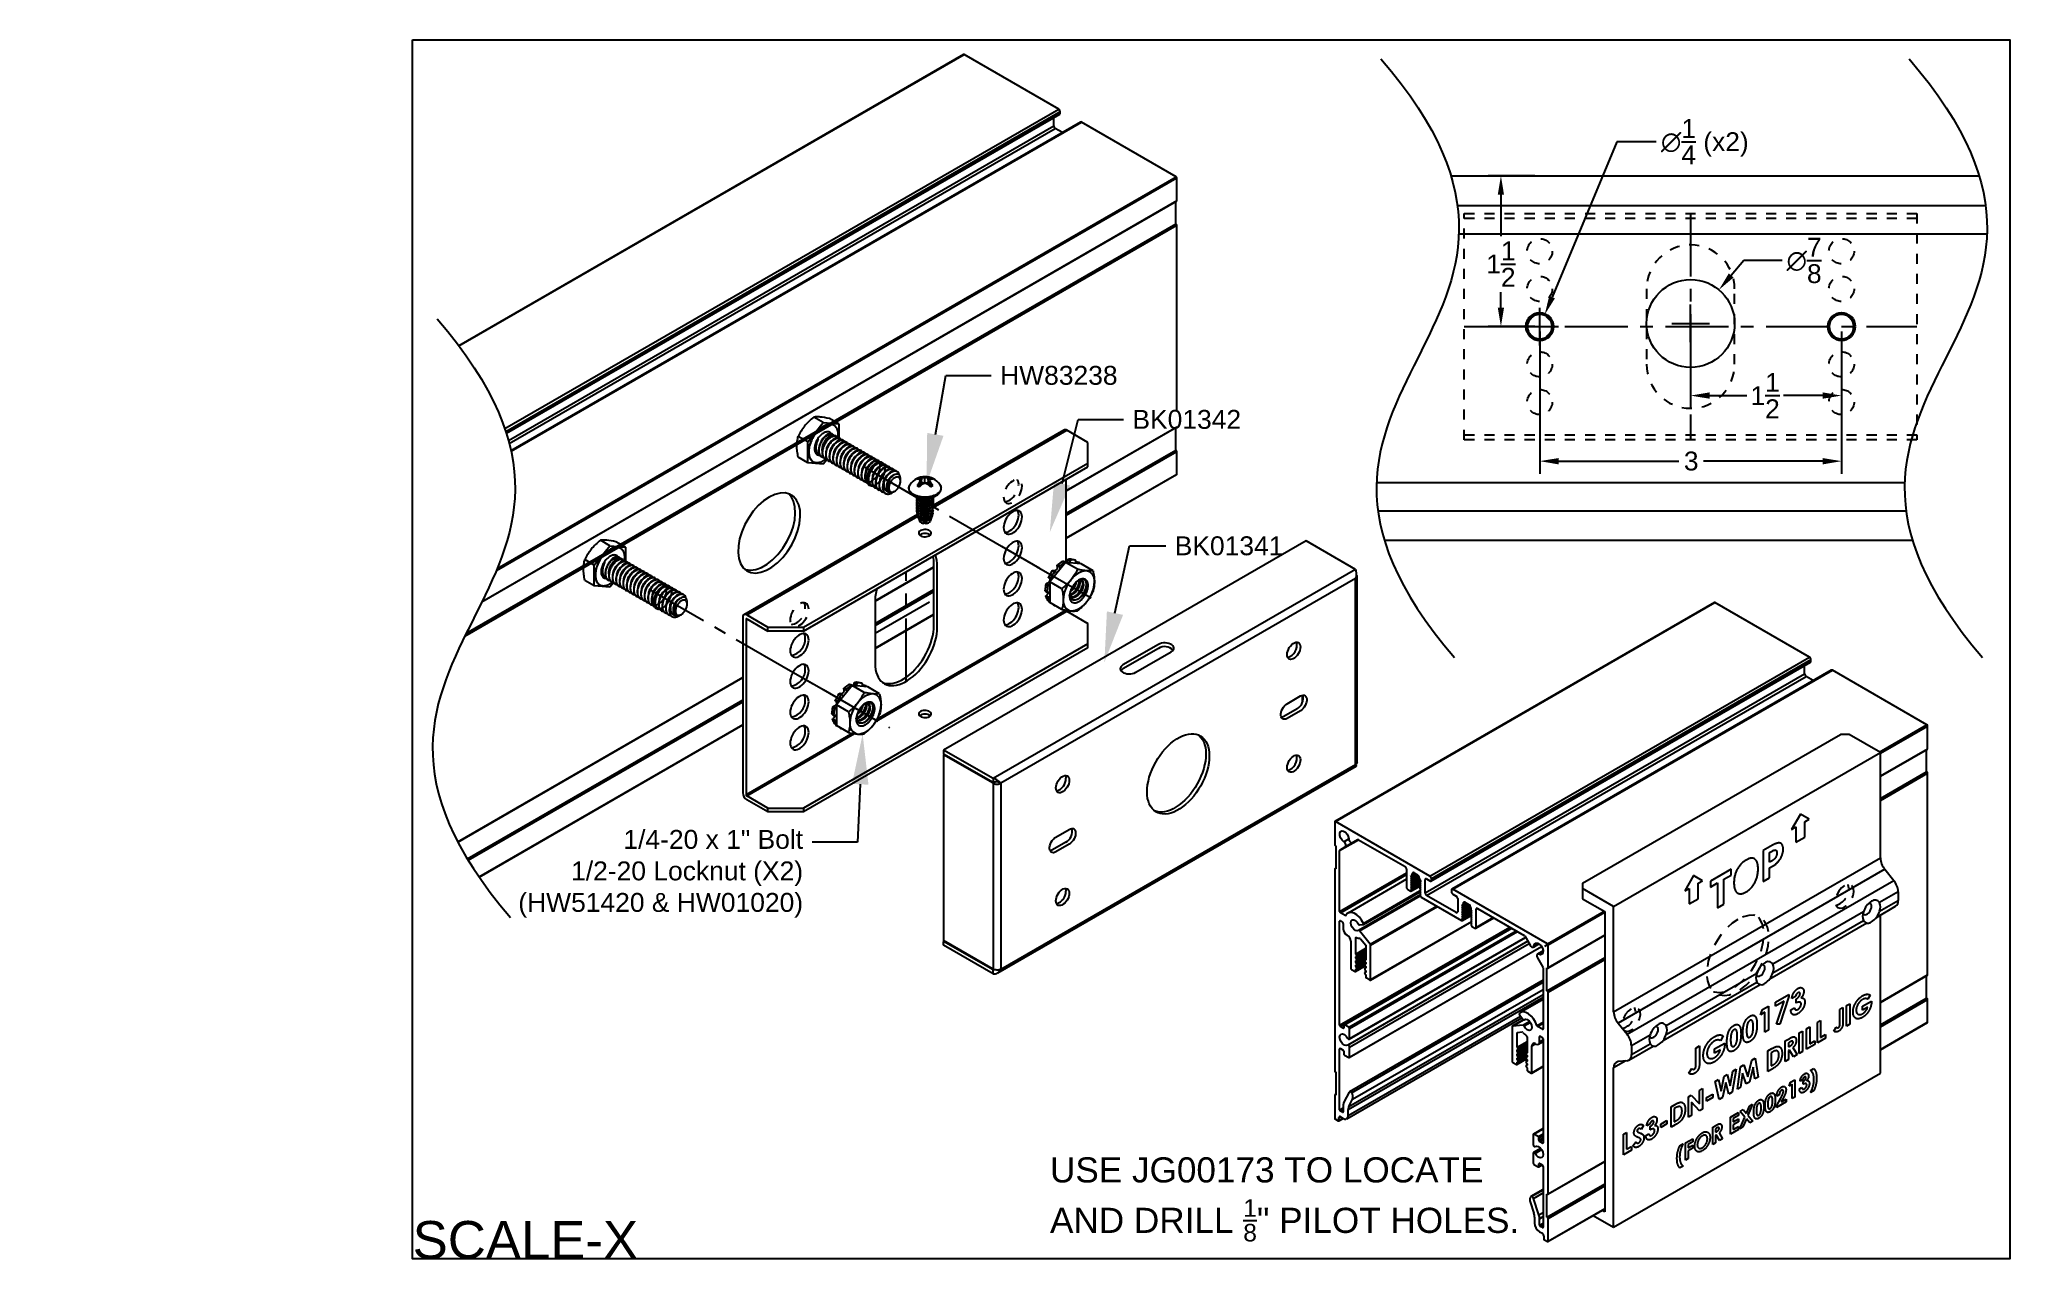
# Model space of a CAD drawing. Extents: x -3.7 to 16.1, y -12.1 to 0.
import ezdxf
from ezdxf import colors
from ezdxf.entities.mleader import LeaderData, LeaderLine
from ezdxf.math import Vec2, Vec3

# ---------------------------------------------------------------- set-up
doc = ezdxf.new("R2010")
doc.units = 0
doc.header["$LTSCALE"] = 0.5
doc.header["$MEASUREMENT"] = 0
for name, pattern in [('CENTER', [2, 1.25, -0.25, 0.25, -0.25]), ('HIDDEN', [0.375, 0.25, -0.125]), ('HIDDEN2', [0.1875, 0.125, -0.0625])]:
    doc.linetypes.add(name, pattern=pattern)
doc.layers.get('Defpoints').update_dxf_attribs({"linetype": 'CONTINUOUS'})
for name, color, linetype in [('Centerline', 210, 'CENTER'), ('Dimension', 10, 'CONTINUOUS'), ('FAB DWG', 221, 'CONTINUOUS'), ('Hardware', 242, 'CONTINUOUS'), ('Housing', 150, 'CONTINUOUS'), ('WallMount Bracket', 190, 'CONTINUOUS')]:
    doc.layers.add(name, color=color, linetype=linetype)
doc.layers.add('Jig', color=41, linetype='CONTINUOUS', lineweight=13)
doc.layers.add('Text-Unprinted', color=131, linetype='CONTINUOUS', plot=False)
doc.styles.add('LSAD_Standard', font='arial.ttf')
doc.styles.get("Standard").update_dxf_attribs({"font": 'arial.ttf'})
doc.dimstyles.get("Standard").update_dxf_attribs({"dimtxt": 0.18, "dimasz": 0.18, "dimexe": 0.18, "dimexo": 0.0625, "dimgap": 0.09, "dimtad": 0, "dimtih": 1, "dimtoh": 1, "dimdec": 4, "dimzin": 0, "dimdsep": 46, "dimtxsty": 'Standard', "dimcen": 0.09, "dimadec": 0, "dimazin": 0, "dimtfac": 1, "dimtdec": 4, "dimtofl": 0, "dimtmove": 0, "dimatfit": 3, "dimfxl": 1, "dimtolj": 1, "dimtzin": 0, "dimarcsym": 0})

msp = doc.modelspace()

# ---------------------------------------------------------------- texts
at = {"layer": 'FAB DWG', "ltscale": 0.5, "transparency": 16777216, "insert": (6.336425, -11.114188), "char_height": 0.25, "attachment_point": 1}
msp.add_mtext_dynamic_manual_height_columns('\\A1;USE JG00173 TO LOCATE\\PAND DRILL {\\H0.7x;\\S1/8;}" PILOT HOLES.', width=7.83104802, gutter_width=0.625, heights=[0], dxfattribs=at)
at = {"layer": 'Text-Unprinted', "ltscale": 0.5, "transparency": 16777216, "style": 'LSAD_Standard'}
msp.add_attdef('SCALE-X', (0, -12.122717), 'XEffectiveScaleFactor', height=0.375, dxfattribs=at)

# ---------------------------------------------------------------- blocks, each defined once
blk = doc.blocks.new('*D0')
at = {"layer": 'Defpoints', "color": 0, "transparency": 16777216}
for p in [(10.819, -1.353), (11.205, -1.353), (11.205, -2.853)]:
    blk.add_point(p, dxfattribs=at)
at = {"layer": 'FAB DWG', "color": 0, "lineweight": -2, "transparency": 16777216}
for p, q in [((11.155, -1.353), (10.694, -1.353)), ((10.819, -1.541), (10.819, -1.952)), ((10.819, -2.666), (10.819, -2.511)), ((11.155, -2.853), (10.694, -2.853))]:
    blk.add_line(p, q, dxfattribs=at)
at = {"layer": 'FAB DWG', "color": 0, "transparency": 16777216}
for points in [[(10.788, -1.541), (10.85, -1.541), (10.819, -1.353)], [(10.788, -2.666), (10.85, -2.666), (10.819, -2.853)]]:
    blk.add_solid(points, dxfattribs=at)
at = {"layer": 'FAB DWG', "color": 0, "transparency": 16777216, "insert": (10.819, -2.231), "char_height": 0.1875, "attachment_point": 5}
blk.add_mtext('\\A1;1{\\H1x;\\S1/2;}', dxfattribs=at)
blk = doc.blocks.new('*D1')
at = {"layer": 'Defpoints', "color": 0, "transparency": 16777216}
for p in [(11.205, -2.853), (14.205, -2.853), (14.205, -4.191)]:
    blk.add_point(p, dxfattribs=at)
at = {"layer": 'FAB DWG', "color": 0, "lineweight": -2, "transparency": 16777216}
for p, q in [((11.205, -2.903), (11.205, -4.316)), ((14.205, -2.903), (14.205, -4.316)), ((11.393, -4.191), (12.589, -4.191)), ((14.018, -4.191), (12.832, -4.191))]:
    blk.add_line(p, q, dxfattribs=at)
at = {"layer": 'FAB DWG', "color": 0, "transparency": 16777216}
for points in [[(11.393, -4.16), (11.393, -4.223), (11.205, -4.191)], [(14.018, -4.16), (14.018, -4.223), (14.205, -4.191)]]:
    blk.add_solid(points, dxfattribs=at)
at = {"layer": 'FAB DWG', "color": 0, "transparency": 16777216, "insert": (12.711, -4.191), "char_height": 0.1875, "attachment_point": 5}
blk.add_mtext('\\A1;3', dxfattribs=at)
blk = doc.blocks.new('*D2')
at = {"layer": 'Defpoints', "color": 0, "transparency": 16777216}
for p in [(12.987, -2.487), (12.423, -3.156)]:
    blk.add_point(p, dxfattribs=at)
at = {"layer": 'FAB DWG', "color": 0, "lineweight": -2, "transparency": 16777216}
for p, q in [((13.234, -2.195), (13.108, -2.344)), ((13.614, -2.195), (13.234, -2.195)), ((12.705, -3.009), (12.705, -2.634)), ((12.518, -2.822), (12.893, -2.822))]:
    blk.add_line(p, q, dxfattribs=at)
at = {"layer": 'FAB DWG', "color": 0, "transparency": 16777216}
blk.add_solid([(13.084, -2.324), (13.132, -2.364), (12.987, -2.487)], dxfattribs=at)
at = {"layer": 'FAB DWG', "color": 0, "transparency": 16777216, "insert": (13.833, -2.195), "char_height": 0.1875, "attachment_point": 5}
blk.add_mtext('\\A1;∅{\\H1x;\\S7/8;}', dxfattribs=at)
blk = doc.blocks.new('*D3')
at = {"layer": 'Defpoints', "color": 0, "transparency": 16777216}
for p in [(11.255, -2.733), (11.155, -2.973)]:
    blk.add_point(p, dxfattribs=at)
at = {"layer": 'FAB DWG', "color": 0, "lineweight": -2, "transparency": 16777216}
for p, q in [((11.973, -1.014), (11.327, -2.56)), ((12.361, -1.014), (11.973, -1.014)), ((11.205, -3.041), (11.205, -2.666)), ((11.018, -2.853), (11.393, -2.853))]:
    blk.add_line(p, q, dxfattribs=at)
at = {"layer": 'FAB DWG', "color": 0, "transparency": 16777216}
blk.add_solid([(11.299, -2.548), (11.356, -2.572), (11.255, -2.733)], dxfattribs=at)
at = {"layer": 'FAB DWG', "color": 0, "transparency": 16777216, "insert": (12.846, -1.014), "char_height": 0.1875, "attachment_point": 5}
blk.add_mtext('\\A1;∅{\\H1x;\\S1/4;} (x2)', dxfattribs=at)
blk = doc.blocks.new('*D4')
at = {"layer": 'Defpoints', "color": 0, "transparency": 16777216}
for p in [(12.705, -2.822), (14.205, -2.853), (14.205, -3.539)]:
    blk.add_point(p, dxfattribs=at)
at = {"layer": 'FAB DWG', "color": 0, "lineweight": -2, "transparency": 16777216}
for p, q in [((12.705, -2.872), (12.705, -3.664)), ((14.205, -2.903), (14.205, -3.664)), ((12.893, -3.539), (13.265, -3.539)), ((14.018, -3.539), (13.627, -3.539))]:
    blk.add_line(p, q, dxfattribs=at)
at = {"layer": 'FAB DWG', "color": 0, "transparency": 16777216}
for points in [[(12.893, -3.507), (12.893, -3.57), (12.705, -3.539)], [(14.018, -3.507), (14.018, -3.57), (14.205, -3.539)]]:
    blk.add_solid(points, dxfattribs=at)
at = {"layer": 'FAB DWG', "color": 0, "transparency": 16777216, "insert": (13.446, -3.539), "char_height": 0.1875, "attachment_point": 5}
blk.add_mtext('\\A1;1{\\H1x;\\S1/2;}', dxfattribs=at)

# ---------------------------------------------------------------- dimensions: what is measured, and where the dimension line sits
at = {"layer": 'FAB DWG', "transparency": 16777216}
dim = msp.add_diameter_dim_2p(p1=(11.154964, -2.972998), p2=(11.255205, -2.733099), text='<> (x2)', dimstyle='Standard', override={"dimtxt": 0.1875, "dimasz": 0.1875, "dimexe": 0.125, "dimexo": 0.05, "dimgap": 0.06, "dimdec": 5, "dimlunit": 5, "dimcen": 0.1875, "dimadec": 3, "dimtdec": 3}, dxfattribs=at)
dim.commit()
dim.dimension.update_dxf_attribs({"geometry": '*D3', "text_midpoint": (12.845944, -1.014197), "dimtype": 131})
dim = msp.add_linear_dim(base=(10.818773, -1.353049), p1=(11.205084, -2.853049), p2=(11.205084, -1.353049), angle=90, dimstyle='Standard', override={"dimtxt": 0.1875, "dimasz": 0.1875, "dimexe": 0.125, "dimexo": 0.05, "dimgap": 0.06, "dimdec": 5, "dimlunit": 5, "dimcen": 0.1875, "dimadec": 3, "dimtdec": 3}, dxfattribs=at)
dim.commit()
dim.dimension.update_dxf_attribs({"geometry": '*D0', "text_midpoint": (10.818773, -2.23145), "dimtype": 128})
dim = msp.add_diameter_dim_2p(p1=(12.422874, -3.156109), p2=(12.987295, -2.487488), dimstyle='Standard', override={"dimtxt": 0.1875, "dimasz": 0.1875, "dimexe": 0.125, "dimexo": 0.05, "dimgap": 0.06, "dimdec": 5, "dimlunit": 5, "dimcen": 0.1875, "dimadec": 3, "dimtdec": 3}, dxfattribs=at)
dim.commit()
dim.dimension.update_dxf_attribs({"geometry": '*D2', "text_midpoint": (13.832798, -2.195133), "dimtype": 131})
for base, p1, picture, middle in [((14.205084, -4.191378), (11.205084, -2.853049), '*D1', (12.710855, -4.191378)), ((14.205084, -3.53861), (12.705084, -2.821799), '*D4', (13.446144, -3.53861))]:
    dim = msp.add_linear_dim(base=base, p1=p1, p2=(14.205084, -2.853049), dimstyle='Standard', override={"dimtxt": 0.1875, "dimasz": 0.1875, "dimexe": 0.125, "dimexo": 0.05, "dimgap": 0.06, "dimdec": 5, "dimlunit": 5, "dimcen": 0.1875, "dimadec": 3, "dimtdec": 3}, dxfattribs=at)
    dim.commit()
    dim.dimension.update_dxf_attribs({"geometry": picture, "text_midpoint": middle, "dimtype": 128})

# ---------------------------------------------------------------- linework, layer by layer
at = {"layer": 'Centerline', "transparency": 16777216}
for p, q in [((12.705084, -1.728049), (12.705084, -3.978049)), ((10.455084, -2.853049), (14.955084, -2.853049)), ((4.471466, -4.238388), (6.839588, -5.605624)), ((5.854666, -5.037281), (6.232365, -5.255346)), ((4.906231, -6.380888), (4.906231, -5.291688)), ((2.350145, -5.463), (4.74058, -6.843118)), ((4.596872, -5.901386), (5.215591, -5.544169)), ((3.733346, -6.261591), (4.111045, -6.479656))]:
    msp.add_line(p, q, dxfattribs=at)
at = {"layer": 'Dimension', "transparency": 16777216}
for points in [[(9.626234, -0.188676), (10.801584, -1.555626), (9.991842, -3.166314), (9.182099, -4.777003), (10.35745, -6.143953)], [(14.876234, -0.188676), (16.051584, -1.555626), (15.241842, -3.166314), (14.432099, -4.777003), (15.60745, -6.143953)], [(0.242788, -2.774394), (1.418138, -4.141344), (0.608396, -5.752033), (-0.201346, -7.362721), (0.974004, -8.729671)]]:
    msp.add_open_spline(points, degree=3, dxfattribs=at)
at = {"layer": 'Hardware', "linetype": 'Continuous', "lineweight": 25, "transparency": 16777216}
for p, q in [((4.082228, -3.80753), (3.98832, -3.753332)), ((3.927548, -3.999941), (3.83364, -3.945743)), ((3.927548, -3.999941), (4.082228, -3.80753)), ((4.082228, -3.80753), (4.236907, -3.821396)), ((4.236907, -3.821396), (4.142999, -3.767197)), ((4.17841, -3.924993), (4.173991, -3.922443)), ((4.188868, -3.835414), (4.186106, -3.83382)), ((4.213766, -3.945398), (4.209346, -3.942848)), ((4.236907, -3.821396), (4.236907, -3.960166)), ((3.927548, -4.206217), (3.927548, -3.999941)), ((4.031347, -4.128766), (4.035766, -4.131316)), ((4.066702, -4.149171), (4.071121, -4.151721)), ((4.249121, -3.965804), (4.244702, -3.963253)), ((4.284476, -3.986209), (4.280057, -3.983658)), ((4.319832, -4.006614), (4.315412, -4.004063)), ((4.355187, -4.027019), (4.350768, -4.024468)), ((4.390542, -4.047424), (4.386123, -4.044874)), ((4.425898, -4.067829), (4.421478, -4.065279)), ((4.461253, -4.088235), (4.456834, -4.085684)), ((4.496608, -4.10864), (4.492189, -4.106089)), ((4.531964, -4.129045), (4.527544, -4.126494)), ((4.567319, -4.14945), (4.5629, -4.146899)), ((3.927548, -4.206217), (3.83364, -4.152019)), ((4.082228, -4.220083), (3.927548, -4.206217)), ((3.978349, -4.193793), (3.981111, -4.195388)), ((4.117147, -4.176645), (4.082228, -4.220083)), ((4.102057, -4.169576), (4.106477, -4.172127)), ((4.137413, -4.189981), (4.141832, -4.192532)), ((4.172768, -4.210386), (4.177187, -4.212937)), ((4.208123, -4.230791), (4.212543, -4.233342)), ((4.243479, -4.251197), (4.247898, -4.253747)), ((4.278834, -4.271602), (4.283253, -4.274152)), ((4.314189, -4.292007), (4.318609, -4.294558)), ((4.349545, -4.312412), (4.353964, -4.314963)), ((4.3849, -4.332817), (4.389319, -4.335368)), ((4.602674, -4.169855), (4.598255, -4.167305)), ((4.63803, -4.19026), (4.63361, -4.18771)), ((4.673385, -4.210665), (4.668966, -4.208115)), ((4.70874, -4.231071), (4.704321, -4.22852)), ((4.744096, -4.251476), (4.739676, -4.248925)), ((4.779451, -4.271881), (4.775032, -4.26933)), ((4.814806, -4.292286), (4.810387, -4.289736)), ((4.420255, -4.353222), (4.424675, -4.355773)), ((4.455611, -4.373628), (4.46003, -4.376178)), ((4.490966, -4.394033), (4.495385, -4.396583)), ((4.526321, -4.414438), (4.530741, -4.416988)), ((4.561677, -4.434843), (4.566096, -4.437394)), ((4.597032, -4.455248), (4.601451, -4.457799)), ((4.632387, -4.475653), (4.636807, -4.478204)), ((4.667743, -4.496058), (4.672162, -4.498609)), ((4.737012, -4.49854), (4.738726, -4.499529)), ((4.767261, -4.505185), (4.792127, -4.490818)), ((4.850397, -4.389856), (4.850397, -4.367607)), ((5.041542, -4.444074), (5.035306, -4.407607)), ((5.057099, -4.428411), (5.046873, -4.384661)), ((5.057247, -4.404404), (5.050589, -4.40056)), ((5.057247, -4.404404), (5.062572, -4.356271)), ((5.090669, -4.412396), (5.057247, -4.404404)), ((5.093402, -4.411522), (5.093402, -4.357801)), ((5.129558, -4.404404), (5.096136, -4.412396)), ((5.129558, -4.404404), (5.124233, -4.356271)), ((5.136216, -4.40056), (5.129558, -4.404404)), ((5.129706, -4.428411), (5.139932, -4.384661)), ((5.143309, -4.380682), (5.147556, -4.356714)), ((5.145263, -4.444074), (5.151499, -4.407607)), ((5.011402, -4.554958), (5.011402, -4.558147)), ((5.011402, -4.580475), (5.011402, -4.583664)), ((5.011402, -4.605992), (5.011402, -4.609181)), ((5.011402, -4.631508), (5.011402, -4.634698)), ((5.011402, -4.657025), (5.011402, -4.660215)), ((5.011402, -4.682542), (5.011402, -4.685732)), ((5.01501, -4.715557), (5.017065, -4.721356)), ((5.022466, -4.736594), (5.02744, -4.75063)), ((5.093402, -4.674024), (5.093402, -4.674535)), ((5.093402, -4.684902), (5.093402, -4.699413)), ((5.093402, -4.703514), (5.093402, -4.803385)), ((5.166556, -4.729993), (5.162961, -4.740203)), ((5.174608, -4.637112), (5.171286, -4.637673)), ((5.17383, -4.659735), (5.17285, -4.659874)), ((5.173287, -4.633109), (5.174608, -4.637112)), ((5.17332, -4.658507), (5.17383, -4.659735)), ((5.175402, -4.570906), (5.175402, -4.567716)), ((5.175402, -4.596423), (5.175402, -4.593233)), ((5.175402, -4.62194), (5.175402, -4.61875)), ((5.029638, -4.756831), (5.040008, -4.786094)), ((5.047083, -4.77483), (5.04738, -4.77446)), ((5.072183, -4.74776), (5.072706, -4.751426)), ((5.074719, -4.765507), (5.076235, -4.776101)), ((5.081168, -4.810447), (5.093402, -4.803385)), ((5.093402, -4.803385), (5.105637, -4.810447)), ((5.110853, -4.774123), (5.112293, -4.764056)), ((5.114394, -4.749358), (5.114834, -4.746276)), ((5.114834, -4.746276), (5.114832, -4.746262)), ((5.157893, -4.74854), (5.159359, -4.750426)), ((1.806228, -5.224553), (1.960907, -5.032143)), ((1.960907, -5.032143), (1.866999, -4.977944)), ((1.960907, -5.032143), (2.115587, -5.046008)), ((2.115587, -5.046008), (2.021679, -4.99181)), ((2.067548, -5.060026), (2.064786, -5.058432)), ((2.115587, -5.046008), (2.115587, -5.184778)), ((1.806228, -5.224553), (1.71232, -5.170355)), ((1.806228, -5.430829), (1.806228, -5.224553)), ((2.05709, -5.149605), (2.052671, -5.147055)), ((2.092445, -5.170011), (2.088026, -5.16746)), ((2.127801, -5.190416), (2.123381, -5.187865)), ((2.163156, -5.210821), (2.158737, -5.20827)), ((2.198511, -5.231226), (2.194092, -5.228675)), ((2.233867, -5.251631), (2.229447, -5.249081)), ((2.269222, -5.272036), (2.264803, -5.269486)), ((2.304577, -5.292442), (2.300158, -5.289891)), ((2.339933, -5.312847), (2.335513, -5.310296)), ((2.375288, -5.333252), (2.370869, -5.330701)), ((6.490819, -5.198311), (6.336139, -5.390731)), ((6.370483, -5.278684), (6.369698, -5.278249)), ((6.381228, -5.293056), (6.376403, -5.29079)), ((6.391303, -5.289227), (6.386449, -5.286942)), ((6.392975, -5.290404), (6.394214, -5.291637)), ((6.433865, -5.246907), (6.427772, -5.243389)), ((6.432986, -5.245269), (6.427772, -5.243389)), ((6.430831, -5.22939), (6.436008, -5.23126)), ((6.433865, -5.246907), (6.432986, -5.245269)), ((6.485491, -5.195171), (6.479762, -5.193704)), ((6.489762, -5.194478), (6.484004, -5.193002)), ((6.609233, -5.26667), (6.490819, -5.198311)), ((6.645499, -5.212142), (6.490819, -5.198311)), ((6.537871, -5.186865), (6.531778, -5.183348)), ((6.537934, -5.184683), (6.531778, -5.183348)), ((6.537871, -5.186865), (6.537934, -5.184683)), ((6.539054, -5.172166), (6.545168, -5.173493)), ((6.582631, -5.174126), (6.552414, -5.16797)), ((6.59132, -5.197898), (6.590158, -5.199773)), ((6.592324, -5.187387), (6.591773, -5.189544)), ((6.622013, -5.208885), (6.61592, -5.205368)), ((6.622838, -5.206903), (6.61592, -5.205368)), ((6.621513, -5.209997), (6.622013, -5.208885)), ((6.622013, -5.208885), (6.622838, -5.206903)), ((6.629142, -5.201343), (6.622243, -5.199812)), ((6.763912, -5.280501), (6.645499, -5.212142)), ((1.806228, -5.430829), (1.71232, -5.376631)), ((1.960907, -5.444695), (1.806228, -5.430829)), ((1.857029, -5.418406), (1.859791, -5.42)), ((1.910026, -5.353378), (1.914446, -5.355928)), ((1.945382, -5.373783), (1.949801, -5.376334)), ((1.995827, -5.401257), (1.960907, -5.444695)), ((1.980737, -5.394188), (1.985156, -5.396739)), ((2.016092, -5.414593), (2.020512, -5.417144)), ((2.051448, -5.434998), (2.055867, -5.437549)), ((2.086803, -5.455404), (2.091222, -5.457954)), ((2.122158, -5.475809), (2.126578, -5.478359)), ((2.157514, -5.496214), (2.161933, -5.498765)), ((2.192869, -5.516619), (2.197288, -5.51917)), ((2.410643, -5.353657), (2.406224, -5.351106)), ((2.445999, -5.374062), (2.441579, -5.371512)), ((2.481354, -5.394467), (2.476935, -5.391917)), ((2.516709, -5.414872), (2.51229, -5.412322)), ((2.552065, -5.435278), (2.547645, -5.432727)), ((2.58742, -5.455683), (2.583001, -5.453132)), ((2.622775, -5.476088), (2.618356, -5.473537)), ((2.658131, -5.496493), (2.653711, -5.493943)), ((2.693486, -5.516898), (2.689067, -5.514348)), ((6.302836, -5.489722), (6.306969, -5.493859)), ((6.304418, -5.49424), (6.308574, -5.498397)), ((6.316064, -5.43194), (6.31183, -5.428493)), ((6.317583, -5.498853), (6.31565, -5.499497)), ((6.328761, -5.422759), (6.322668, -5.419241)), ((6.322668, -5.419241), (6.326929, -5.422714)), ((6.328918, -5.353715), (6.325887, -5.351893)), ((6.326929, -5.422714), (6.328761, -5.422759)), ((6.329153, -5.353856), (6.328918, -5.353715)), ((6.454553, -5.45909), (6.336139, -5.390731)), ((6.336139, -5.390731), (6.336139, -5.596982)), ((6.340604, -5.350686), (6.345025, -5.353629)), ((6.34225, -5.36188), (6.346702, -5.364839)), ((6.349723, -5.366075), (6.348081, -5.365517)), ((2.228224, -5.537024), (2.232644, -5.539575)), ((2.26358, -5.557429), (2.267999, -5.55998)), ((2.298935, -5.577835), (2.303354, -5.580385)), ((2.33429, -5.59824), (2.33871, -5.60079)), ((2.369646, -5.618645), (2.374065, -5.621195)), ((2.405001, -5.63905), (2.40942, -5.641601)), ((2.440356, -5.659455), (2.444776, -5.662006)), ((2.475712, -5.67986), (2.480131, -5.682411)), ((2.511067, -5.700266), (2.515486, -5.702816)), ((2.546422, -5.720671), (2.550842, -5.723221)), ((2.615692, -5.723152), (2.617405, -5.724141)), ((2.64594, -5.729797), (2.670807, -5.71543)), ((2.729077, -5.614468), (2.729077, -5.592219)), ((6.314891, -5.558772), (6.310707, -5.554217)), ((6.323318, -5.545839), (6.317225, -5.542321)), ((6.317225, -5.542321), (6.321436, -5.546908)), ((6.321436, -5.546908), (6.323318, -5.545839)), ((6.331954, -5.593391), (6.336378, -5.598388)), ((6.454553, -5.665341), (6.336139, -5.596982)), ((6.36928, -5.616114), (6.371948, -5.619032)), ((6.371962, -5.619035), (6.376672, -5.624222)), ((4.369499, -6.422621), (4.214819, -6.615041)), ((4.249163, -6.502994), (4.248378, -6.502559)), ((4.259908, -6.517366), (4.255083, -6.515099)), ((4.269983, -6.513537), (4.265128, -6.511252)), ((4.271655, -6.514714), (4.272893, -6.515947)), ((4.312545, -6.471217), (4.306452, -6.467699)), ((4.311665, -6.469578), (4.306452, -6.467699)), ((4.309511, -6.4537), (4.314688, -6.45557)), ((4.312545, -6.471217), (4.311665, -6.469578)), ((4.364171, -6.419481), (4.358441, -6.418014)), ((4.368441, -6.418788), (4.362684, -6.417312)), ((4.487912, -6.49098), (4.369499, -6.422621)), ((4.524178, -6.436452), (4.369499, -6.422621)), ((4.416551, -6.411175), (4.410458, -6.407658)), ((4.416613, -6.408993), (4.410458, -6.407658)), ((4.416551, -6.411175), (4.416613, -6.408993)), ((4.417734, -6.396475), (4.423847, -6.397802)), ((4.46131, -6.398436), (4.431094, -6.392279)), ((4.47, -6.422207), (4.468838, -6.424083)), ((4.471004, -6.411696), (4.470453, -6.413854)), ((4.500693, -6.433195), (4.4946, -6.429678)), ((4.501518, -6.431213), (4.4946, -6.429678)), ((4.500193, -6.434307), (4.500693, -6.433195)), ((4.500693, -6.433195), (4.501518, -6.431213)), ((4.507821, -6.425653), (4.500922, -6.424122)), ((4.642592, -6.504811), (4.524178, -6.436452)), ((4.181516, -6.714032), (4.185649, -6.718169)), ((4.194744, -6.65625), (4.19051, -6.652803)), ((4.20744, -6.647069), (4.201347, -6.643551)), ((4.201347, -6.643551), (4.205609, -6.647024)), ((4.207597, -6.578024), (4.204567, -6.576203)), ((4.205609, -6.647024), (4.20744, -6.647069)), ((4.207833, -6.578166), (4.207597, -6.578024)), ((4.333233, -6.6834), (4.214819, -6.615041)), ((4.214819, -6.615041), (4.214819, -6.821292)), ((4.219283, -6.574996), (4.223704, -6.577939)), ((4.22093, -6.58619), (4.225381, -6.589149)), ((4.228403, -6.590385), (4.226761, -6.589826)), ((4.183098, -6.718549), (4.187254, -6.722707)), ((4.193571, -6.783082), (4.189387, -6.778527)), ((4.196263, -6.723163), (4.19433, -6.723807)), ((4.201997, -6.770148), (4.195904, -6.766631)), ((4.195904, -6.766631), (4.200116, -6.771218)), ((4.200116, -6.771218), (4.201997, -6.770148)), ((4.210634, -6.8177), (4.215058, -6.822698)), ((4.333233, -6.889651), (4.214819, -6.821292)), ((4.24796, -6.840424), (4.250628, -6.843341)), ((4.250642, -6.843345), (4.255352, -6.848532))]:
    msp.add_line(p, q, dxfattribs=at)
at = {"layer": 'Hardware', "linetype": 'Continuous', "lineweight": 25, "transparency": 16777216, "flags": 128}
for points in [[(4.186106, -3.83382), (4.184383, -3.832858), (4.1771, -3.829453), (4.169393, -3.826872), (4.161296, -3.825126), (4.152847, -3.824223), (4.144082, -3.824167), (4.135041, -3.824957), (4.125764, -3.826591), (4.116292, -3.829061), (4.106669, -3.832356), (4.096936, -3.836461), (4.087138, -3.841359), (4.077317, -3.847027), (4.067519, -3.853439), (4.057786, -3.860568), (4.048163, -3.868382), (4.038691, -3.876844), (4.029414, -3.885919), (4.020373, -3.895565), (4.011608, -3.905738), (4.003159, -3.916395), (3.995062, -3.927486), (3.987355, -3.938963), (3.980072, -3.950775), (3.973245, -3.962867), (3.966905, -3.975188), (3.961079, -3.987681), (3.955795, -4.00029), (3.951076, -4.01296), (3.946942, -4.025634), (3.943413, -4.038254), (3.940503, -4.050766), (3.938226, -4.063112), (3.936593, -4.075239), (3.93561, -4.087091), (3.935282, -4.098615), (3.93561, -4.109761), (3.936593, -4.120479), (3.938226, -4.13072), (3.940503, -4.140438), (3.943413, -4.149591), (3.946942, -4.158138), (3.951076, -4.16604), (3.955795, -4.173262), (3.961079, -4.179772), (3.966905, -4.185541), (3.973245, -4.190543), (3.978349, -4.193793)], [(4.231935, -3.930592), (4.231607, -3.919446), (4.230624, -3.908728), (4.228991, -3.898488), (4.226714, -3.888769), (4.223805, -3.879616), (4.220275, -3.871069), (4.216141, -3.863167), (4.211422, -3.855945), (4.206138, -3.849435), (4.200312, -3.843666), (4.193972, -3.838664), (4.187145, -3.834452), (4.179862, -3.831047), (4.172155, -3.828467), (4.164058, -3.826721), (4.155609, -3.825817), (4.146844, -3.825761), (4.137803, -3.826551), (4.128526, -3.828185), (4.119055, -3.830655), (4.109431, -3.83395), (4.099698, -3.838056), (4.0899, -3.842953), (4.080079, -3.848621), (4.070281, -3.855034), (4.060548, -3.862163), (4.050925, -3.869976), (4.041453, -3.878439), (4.032176, -3.887513), (4.023135, -3.897159), (4.01437, -3.907333), (4.005921, -3.917989), (3.997824, -3.92908), (3.990117, -3.940558), (3.982834, -3.952369), (3.976007, -3.964462), (3.969667, -3.976782), (3.963842, -3.989275), (3.958557, -4.001884), (3.953838, -4.014554), (3.949704, -4.027228), (3.946175, -4.039848), (3.943265, -4.05236), (3.940989, -4.064707), (3.939355, -4.076833), (3.938372, -4.088685), (3.938044, -4.10021), (3.938372, -4.111355), (3.939355, -4.122073), (3.940989, -4.132314), (3.943265, -4.142032), (3.946175, -4.151186), (3.949704, -4.159732), (3.953838, -4.167634), (3.958557, -4.174857), (3.963842, -4.181367), (3.969667, -4.187135), (3.976007, -4.192137), (3.982834, -4.19635), (3.990117, -4.199754), (3.997824, -4.202335), (4.005921, -4.204081), (4.01437, -4.204984), (4.023135, -4.205041), (4.032176, -4.20425), (4.041453, -4.202616), (4.050925, -4.200146), (4.060548, -4.196851), (4.070281, -4.192746), (4.080079, -4.187848), (4.0899, -4.18218), (4.099698, -4.175768), (4.105801, -4.171387)], [(4.162685, -3.91855), (4.15898, -3.913923), (4.154331, -3.909478), (4.149169, -3.905816), (4.143532, -3.902967), (4.137461, -3.900949), (4.131002, -3.899779), (4.124202, -3.899466), (4.117112, -3.90001), (4.109784, -3.901409), (4.102272, -3.903651), (4.094633, -3.906721), (4.086922, -3.910596), (4.079197, -3.915247), (4.071514, -3.920639), (4.063932, -3.926732), (4.056505, -3.933482), (4.049289, -3.940839), (4.042338, -3.948748), (4.035702, -3.95715), (4.029431, -3.965983), (4.023572, -3.975183), (4.018167, -3.98468), (4.013257, -3.994404), (4.008878, -4.004284), (4.005063, -4.014246), (4.001839, -4.024217), (3.999231, -4.034123), (3.997258, -4.043889), (3.995934, -4.053445), (3.99527, -4.06272), (3.99527, -4.071644), (3.995934, -4.080151), (3.997258, -4.088179), (3.999231, -4.095669), (4.001839, -4.102564), (4.005063, -4.108814), (4.008878, -4.114372), (4.013257, -4.119197), (4.018167, -4.123254), (4.023572, -4.126513), (4.029431, -4.128948), (4.033734, -4.130144)], [(4.850107, -4.367607), (4.850109, -4.360239), (4.847849, -4.347339), (4.843436, -4.336495), (4.837179, -4.328265), (4.829188, -4.322517), (4.819666, -4.319515), (4.808948, -4.319398), (4.797783, -4.322067), (4.786129, -4.327349), (4.77433, -4.33514), (4.762775, -4.345253), (4.752126, -4.357129), (4.742378, -4.370619), (4.733928, -4.385148), (4.726925, -4.400479), (4.721742, -4.415981), (4.71841, -4.431404), (4.71706, -4.445907), (4.717614, -4.459491), (4.719482, -4.46937), (4.722607, -4.47822), (4.722607, -4.47822)], [(4.733795, -4.457152), (4.734126, -4.464118), (4.735113, -4.470625), (4.736746, -4.476597), (4.739006, -4.481967), (4.741867, -4.486676), (4.745298, -4.490668), (4.749258, -4.4939), (4.753705, -4.496334), (4.758586, -4.497942), (4.763847, -4.498708), (4.769428, -4.498621), (4.775265, -4.497683), (4.781294, -4.495905), (4.787445, -4.493306), (4.793648, -4.489916), (4.799834, -4.485774), (4.805933, -4.480927), (4.811874, -4.475428), (4.817592, -4.469342), (4.82302, -4.462736), (4.828099, -4.455686), (4.832769, -4.44827), (4.836978, -4.440575), (4.840679, -4.432686), (4.84383, -4.424693), (4.846394, -4.416686), (4.848343, -4.408757), (4.849655, -4.400994), (4.850315, -4.393487), (4.850315, -4.38632), (4.849655, -4.379574), (4.848343, -4.373326), (4.846394, -4.367647), (4.84383, -4.3626), (4.840679, -4.358243), (4.836978, -4.354626), (4.832769, -4.351789), (4.828099, -4.349765), (4.82302, -4.348577), (4.817592, -4.348237), (4.811874, -4.34875), (4.805933, -4.35011), (4.799834, -4.352302), (4.793648, -4.3553), (4.787445, -4.359071), (4.781294, -4.363572), (4.775265, -4.368753), (4.769428, -4.374553), (4.763847, -4.380908), (4.758586, -4.387746), (4.753705, -4.394989), (4.749258, -4.402556), (4.745298, -4.410359), (4.741867, -4.418311), (4.739006, -4.426323), (4.736746, -4.434302), (4.735113, -4.442159), (4.734126, -4.449804), (4.733795, -4.457152)], [(5.241186, -4.423337), (5.24213, -4.424712), (5.245005, -4.429369), (5.247442, -4.434108), (5.249436, -4.438915), (5.250979, -4.443778), (5.252069, -4.448681), (5.2527, -4.453611), (5.252873, -4.458553), (5.252585, -4.463494), (5.251839, -4.468418), (5.250636, -4.473313), (5.248979, -4.478163), (5.246874, -4.482954), (5.244327, -4.487674), (5.241344, -4.492308), (5.237935, -4.496842), (5.234109, -4.501265), (5.229877, -4.505562), (5.225252, -4.509723), (5.220247, -4.513734), (5.214876, -4.517584), (5.209154, -4.521262), (5.203099, -4.524757), (5.196728, -4.52806), (5.190059, -4.531161), (5.183111, -4.53405), (5.175904, -4.53672), (5.16846, -4.539163), (5.160799, -4.541372), (5.152944, -4.54334), (5.144917, -4.545062), (5.136742, -4.546532), (5.128441, -4.547748), (5.12004, -4.548704), (5.111562, -4.549399), (5.103031, -4.549829), (5.094473, -4.549995), (5.085912, -4.549896), (5.077372, -4.549531), (5.068878, -4.548902), (5.060455, -4.548011), (5.052128, -4.54686), (5.043919, -4.545453), (5.035853, -4.543794), (5.027952, -4.541887), (5.020241, -4.539737), (5.01274, -4.537353), (5.005472, -4.534739), (4.998458, -4.531903), (4.991717, -4.528854), (4.985269, -4.525601), (4.979134, -4.522153), (4.973327, -4.51852), (4.967867, -4.514712), (4.962769, -4.51074), (4.958048, -4.506616), (4.953716, -4.502351), (4.949788, -4.497959), (4.946274, -4.493451), (4.943183, -4.488841), (4.940526, -4.484141), (4.93831, -4.479366), (4.936541, -4.47453), (4.935224, -4.469645), (4.934363, -4.464727), (4.933961, -4.459789), (4.934018, -4.454846), (4.934535, -4.449911), (4.935511, -4.445), (4.936941, -4.440126), (4.938822, -4.435304), (4.941149, -4.430546), (4.943916, -4.425868), (4.945619, -4.423337)], [(2.064786, -5.058432), (2.063063, -5.05747), (2.055779, -5.054065), (2.048072, -5.051485), (2.039976, -5.049739), (2.031527, -5.048835), (2.022762, -5.048779), (2.013721, -5.049569), (2.004444, -5.051203), (1.994972, -5.053673), (1.985349, -5.056968), (1.975616, -5.061074), (1.965817, -5.065971), (1.955997, -5.071639), (1.946199, -5.078052), (1.936466, -5.085181), (1.926842, -5.092994), (1.917371, -5.101457), (1.908094, -5.110531), (1.899053, -5.120177), (1.890288, -5.130351), (1.881838, -5.141007), (1.873742, -5.152099), (1.866035, -5.163576), (1.858752, -5.175387), (1.851925, -5.18748), (1.845584, -5.1998), (1.839759, -5.212293), (1.834475, -5.224902), (1.829755, -5.237572), (1.825622, -5.250246), (1.822092, -5.262866), (1.819183, -5.275378), (1.816906, -5.287725), (1.815273, -5.299851), (1.81429, -5.311703), (1.813962, -5.323228), (1.81429, -5.334373), (1.815273, -5.345091), (1.816906, -5.355332), (1.819183, -5.36505), (1.822092, -5.374204), (1.825622, -5.38275), (1.829755, -5.390652), (1.834475, -5.397875), (1.839759, -5.404385), (1.845584, -5.410153), (1.851925, -5.415155), (1.857029, -5.418406)], [(2.110615, -5.155204), (2.110287, -5.144058), (2.109304, -5.133341), (2.10767, -5.1231), (2.105394, -5.113381), (2.102484, -5.104228), (2.098955, -5.095681), (2.094821, -5.087779), (2.090102, -5.080557), (2.084817, -5.074047), (2.078992, -5.068278), (2.072652, -5.063276), (2.065825, -5.059064), (2.058541, -5.05566), (2.050834, -5.053079), (2.042738, -5.051333), (2.034289, -5.050429), (2.025524, -5.050373), (2.016483, -5.051163), (2.007206, -5.052797), (1.997734, -5.055267), (1.988111, -5.058562), (1.978378, -5.062668), (1.968579, -5.067565), (1.958759, -5.073233), (1.948961, -5.079646), (1.939228, -5.086775), (1.929604, -5.094588), (1.920133, -5.103051), (1.910856, -5.112125), (1.901815, -5.121771), (1.89305, -5.131945), (1.8846, -5.142601), (1.876504, -5.153693), (1.868797, -5.16517), (1.861514, -5.176981), (1.854687, -5.189074), (1.848346, -5.201394), (1.842521, -5.213887), (1.837237, -5.226496), (1.832518, -5.239166), (1.828384, -5.25184), (1.824854, -5.264461), (1.821945, -5.276972), (1.819668, -5.289319), (1.818035, -5.301445), (1.817052, -5.313297), (1.816724, -5.324822), (1.817052, -5.335968), (1.818035, -5.346685), (1.819668, -5.356926), (1.821945, -5.366645), (1.824854, -5.375798), (1.828384, -5.384344), (1.832518, -5.392247), (1.837237, -5.399469), (1.842521, -5.405979), (1.848346, -5.411748), (1.854687, -5.416749), (1.861514, -5.420962), (1.868797, -5.424366), (1.876504, -5.426947), (1.8846, -5.428693), (1.89305, -5.429596), (1.901815, -5.429653), (1.910856, -5.428862), (1.920133, -5.427228), (1.929604, -5.424758), (1.939228, -5.421463), (1.948961, -5.417358), (1.958759, -5.41246), (1.968579, -5.406792), (1.978378, -5.40038), (1.98448, -5.396)], [(2.041364, -5.143162), (2.03766, -5.138535), (2.033011, -5.13409), (2.027849, -5.130429), (2.022212, -5.127579), (2.016141, -5.125562), (2.009682, -5.124392), (2.002882, -5.124078), (1.995792, -5.124622), (1.988464, -5.126021), (1.980952, -5.128263), (1.973312, -5.131334), (1.965602, -5.135208), (1.957876, -5.139859), (1.950194, -5.145251), (1.942611, -5.151345), (1.935185, -5.158095), (1.927969, -5.165451), (1.921017, -5.17336), (1.914382, -5.181762), (1.908111, -5.190596), (1.902252, -5.199795), (1.896847, -5.209292), (1.891937, -5.219016), (1.887558, -5.228896), (1.883743, -5.238858), (1.880519, -5.248829), (1.877911, -5.258735), (1.875938, -5.268502), (1.874614, -5.278058), (1.87395, -5.287332), (1.87395, -5.296256), (1.874614, -5.304763), (1.875938, -5.312792), (1.877911, -5.320281), (1.880519, -5.327176), (1.883743, -5.333426), (1.887558, -5.338984), (1.891937, -5.343809), (1.896847, -5.347866), (1.902252, -5.351125), (1.908111, -5.35356), (1.912414, -5.354756)], [(6.623048, -5.587383), (6.628897, -5.583793), (6.634722, -5.579788), (6.6405, -5.575384), (6.646208, -5.570601), (6.651822, -5.565456), (6.657321, -5.55997), (6.662682, -5.554166), (6.667883, -5.548067), (6.672904, -5.541698), (6.677723, -5.535084), (6.682323, -5.528251), (6.686684, -5.521228), (6.690789, -5.514043), (6.694621, -5.506724), (6.698165, -5.499301), (6.701406, -5.491804), (6.704332, -5.484263), (6.70693, -5.476708), (6.709191, -5.469171), (6.711105, -5.46168), (6.712664, -5.454267), (6.713863, -5.446961), (6.714695, -5.439792), (6.715159, -5.432788), (6.715252, -5.425978), (6.714974, -5.41939), (6.714325, -5.413048), (6.713309, -5.40698), (6.711929, -5.40121), (6.710192, -5.395761), (6.708103, -5.390654), (6.705673, -5.385911), (6.702909, -5.38155), (6.699824, -5.377589), (6.69643, -5.374044), (6.69274, -5.37093), (6.68877, -5.368258), (6.684535, -5.36604), (6.680052, -5.364284), (6.67534, -5.362998), (6.670417, -5.362186), (6.665304, -5.361853), (6.66002, -5.361999), (6.654588, -5.362624), (6.649028, -5.363724), (6.643364, -5.365297), (6.637618, -5.367335), (6.631814, -5.369831), (6.625974, -5.372774), (6.620122, -5.376152), (6.614282, -5.379951), (6.608478, -5.384158), (6.602732, -5.388754), (6.597068, -5.39372), (6.591508, -5.399038), (6.586076, -5.404686), (6.580792, -5.41064), (6.575679, -5.416878), (6.570756, -5.423373), (6.566044, -5.430099), (6.561561, -5.437031), (6.557326, -5.444138), (6.553356, -5.451394), (6.549666, -5.458769), (6.546272, -5.466233), (6.543187, -5.473755), (6.540423, -5.481307), (6.537992, -5.488857), (6.535904, -5.496375), (6.534167, -5.50383), (6.532787, -5.511193), (6.531771, -5.518435), (6.531122, -5.525525), (6.530844, -5.532435), (6.530937, -5.539138), (6.5314, -5.545606), (6.532233, -5.551814), (6.533432, -5.557736), (6.534991, -5.563349), (6.536905, -5.568629), (6.539166, -5.573557), (6.541764, -5.578111), (6.54469, -5.582274), (6.547931, -5.586029), (6.551475, -5.58936), (6.555307, -5.592255), (6.559412, -5.594701), (6.563773, -5.596689), (6.568373, -5.598211), (6.573192, -5.59926), (6.578213, -5.599833), (6.583414, -5.599927), (6.588775, -5.599541), (6.594274, -5.598678), (6.599888, -5.59734), (6.605596, -5.595534), (6.611374, -5.593266), (6.617199, -5.590545), (6.623048, -5.587383)], [(2.728787, -5.592219), (2.728789, -5.584851), (2.726529, -5.571951), (2.722116, -5.561107), (2.715859, -5.552877), (2.707868, -5.547129), (2.698346, -5.544127), (2.687627, -5.54401), (2.676463, -5.546679), (2.664808, -5.551962), (2.65301, -5.559753), (2.641454, -5.569865), (2.630805, -5.581741), (2.621058, -5.595231), (2.612608, -5.60976), (2.605605, -5.625091), (2.600422, -5.640593), (2.597089, -5.656016), (2.59574, -5.670519), (2.596294, -5.684103), (2.598162, -5.693982), (2.601287, -5.702832), (2.601287, -5.702832)], [(2.612475, -5.681764), (2.612805, -5.688731), (2.613793, -5.695237), (2.615425, -5.701209), (2.617685, -5.70658), (2.620547, -5.711288), (2.623977, -5.71528), (2.627938, -5.718512), (2.632384, -5.720946), (2.637265, -5.722555), (2.642526, -5.72332), (2.648107, -5.723233), (2.653945, -5.722295), (2.659974, -5.720517), (2.666124, -5.717918), (2.672328, -5.714529), (2.678514, -5.710387), (2.684612, -5.705539), (2.690554, -5.700041), (2.696272, -5.693954), (2.7017, -5.687348), (2.706778, -5.680298), (2.711449, -5.672883), (2.715658, -5.665187), (2.719359, -5.657298), (2.72251, -5.649305), (2.725074, -5.641298), (2.727023, -5.633369), (2.728335, -5.625606), (2.728994, -5.618099), (2.728994, -5.610932), (2.728335, -5.604186), (2.727023, -5.597938), (2.725074, -5.592259), (2.72251, -5.587212), (2.719359, -5.582855), (2.715658, -5.579238), (2.711449, -5.576402), (2.706778, -5.574377), (2.7017, -5.573189), (2.696272, -5.572849), (2.690554, -5.573362), (2.684612, -5.574722), (2.678514, -5.576914), (2.672328, -5.579912), (2.666124, -5.583683), (2.659974, -5.588185), (2.653945, -5.593365), (2.648107, -5.599165), (2.642526, -5.605521), (2.637265, -5.612359), (2.632384, -5.619602), (2.627938, -5.627168), (2.623977, -5.634971), (2.620547, -5.642924), (2.617685, -5.650935), (2.615425, -5.658914), (2.613793, -5.666771), (2.612805, -5.674417), (2.612475, -5.681764)], [(4.501728, -6.811693), (4.507576, -6.808103), (4.513401, -6.804097), (4.51918, -6.799694), (4.524887, -6.79491), (4.530502, -6.789765), (4.536001, -6.78428), (4.541361, -6.778476), (4.546563, -6.772377), (4.551583, -6.766008), (4.556403, -6.759394), (4.561003, -6.752561), (4.565364, -6.745538), (4.569468, -6.738353), (4.5733, -6.731034), (4.576844, -6.723611), (4.580086, -6.716114), (4.583011, -6.708573), (4.58561, -6.701018), (4.587871, -6.693481), (4.589785, -6.68599), (4.591344, -6.678577), (4.592542, -6.671271), (4.593375, -6.664102), (4.593839, -6.657098), (4.593932, -6.650288), (4.593653, -6.643699), (4.593005, -6.637358), (4.591989, -6.63129), (4.590609, -6.62552), (4.588872, -6.62007), (4.586783, -6.614964), (4.584352, -6.61022), (4.581589, -6.60586), (4.578504, -6.601899), (4.575109, -6.598354), (4.57142, -6.595239), (4.567449, -6.592568), (4.563214, -6.590349), (4.558732, -6.588594), (4.554019, -6.587308), (4.549097, -6.586496), (4.543983, -6.586163), (4.5387, -6.586309), (4.533267, -6.586933), (4.527708, -6.588034), (4.522044, -6.589607), (4.516298, -6.591645), (4.510493, -6.594141), (4.504653, -6.597083), (4.498802, -6.600461), (4.492962, -6.604261), (4.487157, -6.608468), (4.481412, -6.613063), (4.475747, -6.61803), (4.470188, -6.623348), (4.464756, -6.628996), (4.459472, -6.63495), (4.454359, -6.641187), (4.449436, -6.647682), (4.444724, -6.654409), (4.440241, -6.66134), (4.436006, -6.668448), (4.432036, -6.675704), (4.428346, -6.683079), (4.424952, -6.690542), (4.421867, -6.698065), (4.419103, -6.705617), (4.416672, -6.713167), (4.414584, -6.720685), (4.412846, -6.72814), (4.411467, -6.735503), (4.410451, -6.742744), (4.409802, -6.749835), (4.409524, -6.756745), (4.409616, -6.763448), (4.41008, -6.769916), (4.410913, -6.776124), (4.412111, -6.782046), (4.413671, -6.787659), (4.415585, -6.792939), (4.417845, -6.797867), (4.420444, -6.802421), (4.42337, -6.806584), (4.426611, -6.810339), (4.430155, -6.81367), (4.433987, -6.816565), (4.438092, -6.819011), (4.442453, -6.820999), (4.447052, -6.822521), (4.451872, -6.82357), (4.456893, -6.824143), (4.462094, -6.824236), (4.467455, -6.823851), (4.472953, -6.822988), (4.478568, -6.82165), (4.484276, -6.819844), (4.490054, -6.817576), (4.495879, -6.814855), (4.501728, -6.811693)]]:
    msp.add_lwpolyline(points, dxfattribs=at)
at = {"layer": 'Hardware', "linetype": 'Continuous', "lineweight": 25, "transparency": 16777216}
for centre, radius, start, end in [((4.010113, -3.929913), 0.221823, 352.4724123, 359.8246855), ((4.191895, -4.078684), 0.192057, 145.9287857, 173.9367556), ((5.093402, -4.527154), 0.180605, 35.0880246, 144.9119754), ((4.831097, -4.457517), 0.157115, 153.390345, 185.3895999), ((5.071406, -4.439734), 0.089031, 111.1734428, 128.8211806), ((5.01909, -4.447558), 0.077268, 77.8854505, 92.593717), ((5.206324, -4.561254), 0.229901, 138.062745, 146.0598015), ((5.071406, -4.363529), 0.089031, 231.1788194, 248.8265572), ((4.956113, -4.456039), 0.115465, 38.1830374, 46.6966044), ((5.217911, -4.48527), 0.198434, 149.5350465, 156.9599145), ((5.052582, -4.444569), 0.088862, 83.5452149, 98.6295783), ((5.30059, -4.685928), 0.354402, 132.1910491, 137.511631), ((5.069759, -4.522905), 0.166789, 81.8504853, 92.4696238), ((5.173601, -4.666707), 0.26749, 107.4466525, 114.5240816), ((5.117046, -4.522905), 0.166789, 87.5303762, 98.1495147), ((5.013204, -4.666707), 0.26749, 65.4759184, 72.5533475), ((5.134223, -4.444569), 0.088862, 81.3704217, 96.4547851), ((4.886215, -4.685928), 0.354402, 42.488369, 47.8089509), ((5.230692, -4.456039), 0.115465, 133.3033956, 141.8169626), ((4.968894, -4.48527), 0.198434, 23.0400855, 30.4649535), ((5.115399, -4.439734), 0.089031, 51.1788194, 68.8265572), ((5.115399, -4.363529), 0.089031, 291.1734428, 308.8211806), ((5.167715, -4.447558), 0.077268, 87.406283, 102.1145495), ((4.980481, -4.561254), 0.229901, 33.9401985, 41.937255), ((5.093402, -4.532255), 0.141769, 266.7004019, 273.2995981), ((5.104414, -4.655838), 0.091036, 276.5723278, 310.8814247), ((5.054928, -4.74793), 0.026798, 193.2912183, 219.6054019), ((5.081971, -4.762131), 0.048323, 209.7288566, 269.0480966), ((5.104294, -4.760921), 0.049544, 271.552597, 328.4420264), ((2.070575, -5.303296), 0.192057, 145.9287857, 173.9367556), ((1.888793, -5.154525), 0.221823, 352.4724123, 359.8246855), ((6.695659, -5.522831), 0.41381, 144.3908877, 153.8767012), ((6.731847, -5.543722), 0.431007, 144.4381202, 153.8294688), ((6.383651, -5.294675), 0.008223, 70.1261717, 151.8066061), ((6.593954, -5.422953), 0.270727, 119.8064363, 132.4012401), ((6.438878, -5.238482), 0.012141, 131.5096728, 203.8392552), ((6.62592, -5.439688), 0.281973, 119.8691643, 132.338512), ((6.482738, -5.198513), 0.005655, 77.0577994, 121.7535693), ((6.53268, -5.270682), 0.104591, 79.1245993, 99.0565902), ((6.542868, -5.182605), 0.011115, 110.0656762, 183.8312312), ((6.562005, -5.277071), 0.104938, 75.0767022, 99.2330666), ((6.71276, -5.481612), 0.200433, 93.5390915, 146.455532), ((6.622844, -5.206871), 0.007085, 94.8852009, 167.7530661), ((6.556435, -5.266357), 0.098095, 34.0393909, 40.6971232), ((6.682917, -5.376039), 0.09608, 350.678185, 79.523158), ((6.576306, -5.486974), 0.288824, 165.612727, 177.6744772), ((6.308624, -5.490231), 0.005811, 174.9725574, 223.6445372), ((6.607532, -5.506381), 0.300823, 165.6728018, 177.6144024), ((6.323441, -5.431121), 0.011905, 93.7239182, 167.2475027), ((6.347666, -5.355365), 0.008472, 146.4723441, 230.2665419), ((6.803063, -5.585377), 0.335039, 140.1865935, 177.4020468), ((6.657702, -5.434157), 0.069091, 75.8709639, 121.9898979), ((6.443033, -5.376415), 0.335039, 320.1865935, 357.4020468), ((2.709777, -5.682129), 0.157115, 153.390345, 185.3895999), ((6.399327, -5.505492), 0.108749, 196.8827028, 220.0663959), ((6.322095, -5.552723), 0.011485, 115.090294, 187.4761389), ((6.423193, -5.525666), 0.113249, 196.9974262, 219.9516725), ((6.374441, -5.616872), 0.00329, 185.7800932, 221.0563343), ((6.403025, -5.536184), 0.092336, 254.3757172, 261.1913056), ((6.563179, -5.585754), 0.09608, 170.678185, 259.523158), ((6.533336, -5.480181), 0.200433, 273.5390915, 326.455532), ((4.574339, -6.747141), 0.41381, 144.3908877, 153.8767012), ((4.610526, -6.768032), 0.431007, 144.4381202, 153.8294688), ((4.26233, -6.518984), 0.008223, 70.1261717, 151.8066061), ((4.472634, -6.647263), 0.270727, 119.8064363, 132.4012401), ((4.317557, -6.462792), 0.012141, 131.5096728, 203.8392552), ((4.5046, -6.663998), 0.281973, 119.8691643, 132.338512), ((4.361417, -6.422822), 0.005655, 77.0577994, 121.7535693), ((4.41136, -6.494992), 0.104591, 79.1245993, 99.0565902), ((4.421547, -6.406915), 0.011115, 110.0656762, 183.8312312), ((4.440685, -6.501381), 0.104938, 75.0767022, 99.2330666), ((4.59144, -6.705921), 0.200433, 93.5390915, 146.455532), ((4.501524, -6.431181), 0.007085, 94.8852009, 167.7530661), ((4.435115, -6.490667), 0.098095, 34.0393909, 40.6971232), ((4.561597, -6.600349), 0.09608, 350.678185, 79.523158), ((4.454986, -6.711283), 0.288824, 165.612727, 177.6744772), ((4.187304, -6.714541), 0.005811, 174.9725574, 223.6445372), ((4.486211, -6.730691), 0.300823, 165.6728018, 177.6144024), ((4.202121, -6.655431), 0.011905, 93.7239182, 167.2475027), ((4.226346, -6.579675), 0.008472, 146.4723441, 230.2665419), ((4.681742, -6.809687), 0.335039, 140.1865935, 177.4020468), ((4.536382, -6.658467), 0.069091, 75.8709639, 121.9898979), ((4.321713, -6.600725), 0.335039, 320.1865935, 357.4020468), ((4.278006, -6.729802), 0.108749, 196.8827028, 220.0663959), ((4.200774, -6.777032), 0.011485, 115.090294, 187.4761389), ((4.301872, -6.749976), 0.113249, 196.9974262, 219.9516725), ((4.253121, -6.841182), 0.00329, 185.7800932, 221.0563343), ((4.281704, -6.760494), 0.092336, 254.3757172, 261.1913056), ((4.441859, -6.810064), 0.09608, 170.678185, 259.523158), ((4.412015, -6.704491), 0.200433, 273.5390915, 326.455532)]:
    msp.add_arc(centre, radius, start, end, dxfattribs=at)
for major_axis, ratio, start_param, end_param in [((0.062321, 0.512895), 0.103905916, 1.077103238, 1.084107143), ((0.062321, 0.512895), 0.103905916, 1.019850794, 1.027134261), ((0.062321, 0.512895), 0.103905916, 0.963001374, 0.967710477), ((0.049465, 0.407098), 0.103905916, 0.931603543, 0.951243047), ((0.049465, 0.407098), 0.103905916, 0.863326356, 0.870497417), ((-0.049465, 0.407098), 0.103905916, 5.412876531, 5.419858951), ((-0.049465, 0.407098), 0.103905916, 5.334092759, 5.353280261), ((-0.062321, 0.512895), 0.103905916, 5.317478196, 5.320183933), ((-0.062321, 0.512895), 0.103905916, 5.25905028, 5.266216332), ((-0.062321, 0.512895), 0.103905916, 5.202956713, 5.209856022), ((0.055145, 0.579727), 0.104683167, 5.187802601, 5.194621843), ((0.055145, 0.579727), 0.104683167, 5.243173384, 5.25023477), ((0.062321, 0.512895), 0.103905916, 5.3725775, 5.379531732), ((0.055145, 0.579727), 0.104683167, 5.300658388, 5.308015041), ((0.062321, 0.512895), 0.103905916, 5.429159608, 5.43639533), ((0.049465, 0.407098), 0.103905916, 1.080832877, 1.098422459), ((0.049465, 0.407098), 0.103905916, 1.008320595, 1.02679992), ((-0.049465, 0.407098), 0.103905916, 5.260149848, 5.278251159), ((-0.049465, 0.407098), 0.103905916, 5.18990612, 5.207168771)]:
    msp.add_ellipse((5.093402, -4.971999), major_axis=major_axis, ratio=ratio, start_param=start_param, end_param=end_param, dxfattribs=at)
for points in [[(3.98832, -3.753332), (3.954582, -3.77994), (3.923517, -3.808783), (3.897164, -3.841564)], [(4.142999, -3.767197), (4.109261, -3.760061), (4.078197, -3.754653), (4.051844, -3.752291)], [(5.072706, -4.751426), (5.059448, -4.750068), (5.047268, -4.746712), (5.037603, -4.74169)], [(5.1726, -4.711787), (5.170733, -4.716128), (5.167863, -4.720508), (5.163997, -4.724667)], [(5.034282, -4.765013), (5.037401, -4.768701), (5.041668, -4.771973), (5.047083, -4.77483)], [(5.04738, -4.77446), (5.042144, -4.771856), (5.037577, -4.768638), (5.034282, -4.765013)], [(5.076235, -4.776101), (5.077272, -4.776038), (5.078313, -4.775967), (5.079357, -4.775886)], [(5.078242, -4.782192), (5.077914, -4.782543), (5.077586, -4.782894), (5.077259, -4.783246)], [(5.077259, -4.783246), (5.078559, -4.792315), (5.079862, -4.801383), (5.081168, -4.810447)], [(5.105637, -4.810447), (5.10701, -4.800917), (5.10838, -4.791384), (5.109746, -4.781848)], [(5.107141, -4.77417), (5.10838, -4.774158), (5.109617, -4.774143), (5.110853, -4.774123)], [(5.109746, -4.781848), (5.109244, -4.781344), (5.108741, -4.780842), (5.108237, -4.780342)], [(5.159359, -4.750426), (5.15508, -4.762571), (5.150799, -4.774713), (5.146512, -4.786851)], [(1.866999, -4.977944), (1.833261, -5.004552), (1.802197, -5.033395), (1.775844, -5.066176)], [(2.021679, -4.99181), (1.987941, -4.984673), (1.956877, -4.979266), (1.930524, -4.976903)], [(6.376403, -5.29079), (6.370528, -5.288029), (6.364801, -5.285064), (6.359228, -5.281889)], [(6.427772, -5.243389), (6.421232, -5.240666), (6.414563, -5.23806), (6.407762, -5.235575)], [(6.411398, -5.223037), (6.418051, -5.224994), (6.424526, -5.227114), (6.430831, -5.22939)], [(6.479762, -5.193704), (6.472784, -5.191919), (6.46599, -5.190031), (6.459384, -5.18804)], [(6.531778, -5.183348), (6.524361, -5.181131), (6.516819, -5.178932), (6.509148, -5.176754)], [(6.516217, -5.167395), (6.523999, -5.168959), (6.53161, -5.170549), (6.539054, -5.172166)], [(6.609233, -5.26667), (6.592364, -5.303017), (6.572061, -5.338073), (6.545708, -5.370856)], [(6.61592, -5.205368), (6.607794, -5.202965), (6.599595, -5.200475), (6.59132, -5.197898)], [(6.763912, -5.280501), (6.747043, -5.283107), (6.726741, -5.283917), (6.700388, -5.281561)], [(6.28772, -5.475254), (6.292764, -5.479858), (6.297803, -5.484683), (6.302836, -5.489722)], [(6.31183, -5.428493), (6.306673, -5.424296), (6.301576, -5.41987), (6.29654, -5.415208)], [(6.300282, -5.526213), (6.305969, -5.53171), (6.311617, -5.537077), (6.317225, -5.542321)], [(6.30584, -5.406102), (6.311404, -5.410658), (6.317014, -5.415035), (6.322668, -5.419241)], [(6.32412, -5.340629), (6.329727, -5.343747), (6.33522, -5.347102), (6.340604, -5.350686)], [(6.310707, -5.554217), (6.305612, -5.54867), (6.300465, -5.542958), (6.295265, -5.537074)], [(6.316101, -5.575491), (6.321281, -5.581337), (6.326567, -5.587305), (6.331954, -5.593391)], [(6.454553, -5.665341), (6.488291, -5.672472), (6.519355, -5.677875), (6.545708, -5.680232)], [(6.609233, -5.679171), (6.642971, -5.652563), (6.674035, -5.62372), (6.700388, -5.590937)], [(4.255083, -6.515099), (4.249207, -6.512339), (4.24348, -6.509374), (4.237908, -6.506199)], [(4.306452, -6.467699), (4.299912, -6.464976), (4.293243, -6.462369), (4.286442, -6.459885)], [(4.290078, -6.447347), (4.29673, -6.449304), (4.303206, -6.451424), (4.309511, -6.4537)], [(4.358441, -6.418014), (4.351464, -6.416228), (4.344669, -6.414341), (4.338063, -6.41235)], [(4.410458, -6.407658), (4.403041, -6.405441), (4.395499, -6.403242), (4.387828, -6.401064)], [(4.394896, -6.391705), (4.402679, -6.393268), (4.410289, -6.394859), (4.417734, -6.396475)], [(4.487912, -6.49098), (4.471043, -6.527326), (4.450741, -6.562383), (4.424388, -6.595165)], [(4.4946, -6.429678), (4.486474, -6.427275), (4.478275, -6.424785), (4.47, -6.422207)], [(4.642592, -6.504811), (4.625723, -6.507417), (4.60542, -6.508227), (4.579067, -6.505871)], [(4.1664, -6.699564), (4.171444, -6.704168), (4.176483, -6.708993), (4.181516, -6.714032)], [(4.19051, -6.652803), (4.185353, -6.648606), (4.180255, -6.64418), (4.17522, -6.639518)], [(4.18452, -6.630412), (4.190084, -6.634967), (4.195694, -6.639345), (4.201347, -6.643551)], [(4.2028, -6.564939), (4.208406, -6.568057), (4.2139, -6.571412), (4.219283, -6.574996)], [(4.189387, -6.778527), (4.184292, -6.77298), (4.179144, -6.767267), (4.173944, -6.761384)], [(4.178961, -6.750523), (4.184649, -6.756019), (4.190296, -6.761387), (4.195904, -6.766631)], [(4.194781, -6.799801), (4.199961, -6.805647), (4.205247, -6.811615), (4.210634, -6.8177)], [(4.333233, -6.889651), (4.366971, -6.896782), (4.398035, -6.902185), (4.424388, -6.904541)], [(4.487912, -6.903481), (4.52165, -6.876873), (4.552715, -6.848029), (4.579067, -6.815247)]]:
    msp.add_open_spline(points, degree=3, dxfattribs=at)
for points, knots in [([(4.051844, -3.752291), (4.04528, -3.751703), (4.039014, -3.7513), (4.027235, -3.75086), (4.021694, -3.75082), (4.005986, -3.751172), (3.996733, -3.752035), (3.98832, -3.753332)], [0, 0, 0, 0, 0.25, 0.25, 0.5, 0.5, 1, 1, 1, 1]), ([(3.819825, -4.040907), (3.819825, -4.023443), (3.821162, -4.006531), (3.826, -3.974908), (3.82947, -3.960018), (3.83364, -3.945743)], [0, 0, 0, 0, 0.5, 0.5, 1, 1, 1, 1]), ([(3.897164, -3.841564), (3.890601, -3.849728), (3.884334, -3.858118), (3.872556, -3.875071), (3.867014, -3.883669), (3.851306, -3.909782), (3.842053, -3.927616), (3.83364, -3.945743)], [0, 0, 0, 0, 0.25, 0.25, 0.5, 0.5, 1, 1, 1, 1]), ([(4.17399, -3.922445), (4.170899, -3.920994), (4.164653, -3.918062), (4.153586, -3.917156), (4.141552, -3.918925), (4.128874, -3.923552), (4.115926, -3.930764), (4.102975, -3.940457), (4.090304, -3.952552), (4.078246, -3.966775), (4.067261, -3.982599), (4.058005, -3.998832), (4.050467, -4.015066), (4.044575, -4.031099), (4.040119, -4.047377), (4.037245, -4.063437), (4.036117, -4.07748), (4.036253, -4.091488), (4.03794, -4.105386), (4.042091, -4.119696), (4.048342, -4.132178), (4.056699, -4.141948), (4.062937, -4.147574), (4.066697, -4.149166), (4.066703, -4.149168)], [0, 0, 0, 0, 0.04928681, 0.099593299, 0.150219438, 0.200525928, 0.249897355, 0.299268783, 0.349575272, 0.400201411, 0.450507901, 0.499879328, 0.542915925, 0.58672304, 0.63089689, 0.675012802, 0.718649438, 0.749933409, 0.799304837, 0.849611326, 0.900237465, 0.950543955, 0.999915382, 1, 1, 1, 1]), ([(4.08842, -4.157476), (4.086372, -4.157206), (4.080082, -4.156379), (4.070892, -4.152052), (4.060994, -4.144731), (4.052795, -4.134665), (4.046502, -4.122264), (4.042361, -4.107931), (4.04044, -4.092122), (4.040665, -4.075069), (4.043003, -4.056989), (4.047467, -4.038363), (4.053875, -4.019901), (4.062021, -4.002087), (4.07168, -3.98515), (4.082665, -3.969326), (4.094723, -3.955103), (4.107395, -3.943007), (4.120345, -3.933315), (4.133295, -3.926101), (4.145967, -3.921483), (4.158022, -3.919678), (4.16902, -3.92072), (4.178639, -3.924613), (4.186305, -3.930355), (4.189831, -3.93585), (4.191373, -3.938254)], [0, 0, 0, 0, 0.020530675, 0.063058901, 0.105587126, 0.148920808, 0.192529834, 0.235863515, 0.278391741, 0.320947441, 0.364309295, 0.40794614, 0.451306241, 0.49372457, 0.536252795, 0.579586477, 0.623195503, 0.666529185, 0.70905741, 0.751585636, 0.794919317, 0.838528343, 0.881862025, 0.92439025, 0.966918476, 1, 1, 1, 1]), ([(4.17005, -3.942262), (4.169771, -3.94216), (4.166563, -3.940984), (4.1593, -3.941432), (4.148561, -3.943901), (4.13722, -3.949304), (4.125657, -3.957248), (4.11435, -3.967545), (4.103747, -3.979977), (4.094109, -3.994001), (4.085654, -4.009314), (4.078663, -4.025423), (4.073534, -4.041981), (4.070302, -4.058407), (4.06921, -4.074172), (4.069605, -4.086973), (4.071269, -4.093815), (4.071862, -4.096253)], [0, 0, 0, 0, 0.007302867, 0.084045504, 0.158850698, 0.233655712, 0.30839746, 0.383125208, 0.456550378, 0.529975671, 0.602701412, 0.675413863, 0.747458364, 0.819503311, 0.890200247, 0.960894013, 1, 1, 1, 1]), ([(4.209345, -3.94285), (4.206254, -3.941399), (4.200008, -3.938467), (4.188942, -3.937561), (4.176907, -3.93933), (4.16423, -3.943957), (4.151281, -3.951169), (4.138331, -3.960862), (4.125659, -3.972958), (4.113601, -3.987181), (4.102616, -4.003004), (4.09336, -4.019237), (4.085822, -4.035471), (4.07993, -4.051505), (4.075474, -4.067783), (4.0726, -4.083842), (4.071472, -4.097885), (4.071608, -4.111893), (4.073295, -4.125791), (4.077447, -4.140101), (4.083698, -4.152583), (4.092054, -4.162353), (4.098293, -4.167979), (4.102052, -4.169571), (4.102058, -4.169574)], [0, 0, 0, 0, 0.04928681, 0.099593299, 0.150219438, 0.200525928, 0.249897355, 0.299268783, 0.349575272, 0.400201411, 0.450507901, 0.499879328, 0.542915925, 0.58672304, 0.63089689, 0.675012802, 0.718649438, 0.749933409, 0.799304837, 0.849611326, 0.900237465, 0.950543955, 0.999915382, 1, 1, 1, 1]), ([(4.123775, -4.177881), (4.121727, -4.177612), (4.115437, -4.176784), (4.106247, -4.172457), (4.09635, -4.165137), (4.088151, -4.155071), (4.081857, -4.142669), (4.077717, -4.128336), (4.075795, -4.112527), (4.07602, -4.095475), (4.078358, -4.077394), (4.082823, -4.058768), (4.08923, -4.040306), (4.097377, -4.022492), (4.107036, -4.005556), (4.118021, -3.989731), (4.130079, -3.975508), (4.14275, -3.963412), (4.1557, -3.95372), (4.16865, -3.946506), (4.181323, -3.941888), (4.193377, -3.940083), (4.204375, -3.941125), (4.213994, -3.945018), (4.22166, -3.95076), (4.225186, -3.956255), (4.226729, -3.95866)], [0, 0, 0, 0, 0.020530675, 0.063058901, 0.105587126, 0.148920808, 0.192529834, 0.235863515, 0.278391741, 0.320947441, 0.364309295, 0.40794614, 0.451306241, 0.49372457, 0.536252795, 0.579586477, 0.623195503, 0.666529185, 0.70905741, 0.751585636, 0.794919317, 0.838528343, 0.881862025, 0.92439025, 0.966918476, 1, 1, 1, 1]), ([(3.83364, -4.152019), (3.829442, -4.1328), (3.825929, -4.113604), (3.821125, -4.076425), (3.819825, -4.058358), (3.819825, -4.040907)], [0, 0, 0, 0, 0.5, 0.5, 1, 1, 1, 1]), ([(4.000913, -4.058398), (4.000892, -4.061951), (4.000836, -4.071113), (4.002604, -4.084971), (4.006731, -4.099293), (4.012988, -4.111772), (4.021343, -4.121543), (4.027582, -4.127168), (4.031341, -4.128761), (4.031348, -4.128763)], [0, 0, 0, 0, 0.111192141, 0.286672251, 0.465475837, 0.645415548, 0.824219135, 0.999699245, 1, 1, 1, 1]), ([(4.053065, -4.137071), (4.051017, -4.136801), (4.044727, -4.135973), (4.035536, -4.131647), (4.025639, -4.124326), (4.01744, -4.11426), (4.011147, -4.101859), (4.007006, -4.087526), (4.005084, -4.071717), (4.005309, -4.054664), (4.007648, -4.036585), (4.012109, -4.017955), (4.018532, -3.999508), (4.025639, -3.983809), (4.030801, -3.974648), (4.032807, -3.971089)], [0, 0, 0, 0, 0.039431082, 0.121110517, 0.202789951, 0.28601634, 0.369771552, 0.452997941, 0.534677376, 0.616409578, 0.699690074, 0.783498717, 0.866775846, 0.948244213, 1, 1, 1, 1]), ([(4.032807, -3.971089), (4.030639, -3.97525), (4.026296, -3.983583), (4.020803, -3.996618), (4.015437, -4.012034), (4.01106, -4.029781), (4.008764, -4.047132), (4.008366, -4.061652), (4.009105, -4.073499), (4.011273, -4.08645), (4.015689, -4.099757), (4.022923, -4.112417), (4.032412, -4.122083), (4.040752, -4.127958), (4.046411, -4.129481), (4.047745, -4.12984)], [0, 0, 0, 0, 0.065654247, 0.131516019, 0.197161026, 0.295093237, 0.393025481, 0.457881392, 0.522943, 0.58778791, 0.684198551, 0.780609526, 0.875656387, 0.970696861, 1, 1, 1, 1]), ([(4.2447, -3.963255), (4.24161, -3.961804), (4.235364, -3.958872), (4.224297, -3.957966), (4.212263, -3.959735), (4.199585, -3.964363), (4.186637, -3.971574), (4.173686, -3.981267), (4.161015, -3.993363), (4.148957, -4.007586), (4.137971, -4.02341), (4.128715, -4.039642), (4.121178, -4.055876), (4.115285, -4.07191), (4.110829, -4.088188), (4.107955, -4.104247), (4.106827, -4.11829), (4.106964, -4.132298), (4.108651, -4.146196), (4.112802, -4.160506), (4.119053, -4.172989), (4.12741, -4.182758), (4.133648, -4.188384), (4.137407, -4.189976), (4.137414, -4.189979)], [0, 0, 0, 0, 0.04928681, 0.099593299, 0.150219438, 0.200525928, 0.249897355, 0.299268783, 0.349575272, 0.400201411, 0.450507901, 0.499879328, 0.542915925, 0.58672304, 0.63089689, 0.675012802, 0.718649438, 0.749933409, 0.799304837, 0.849611326, 0.900237465, 0.950543955, 0.999915382, 1, 1, 1, 1]), ([(4.159131, -4.198286), (4.157083, -4.198017), (4.150793, -4.197189), (4.141602, -4.192862), (4.131705, -4.185542), (4.123506, -4.175476), (4.117213, -4.163074), (4.113072, -4.148741), (4.11115, -4.132932), (4.111376, -4.11588), (4.113714, -4.097799), (4.118178, -4.079173), (4.124585, -4.060711), (4.132732, -4.042897), (4.142391, -4.025961), (4.153376, -4.010136), (4.165434, -3.995913), (4.178106, -3.983818), (4.191056, -3.974126), (4.204006, -3.966911), (4.216678, -3.962294), (4.228733, -3.960488), (4.239731, -3.96153), (4.24935, -3.965424), (4.257015, -3.971165), (4.260541, -3.97666), (4.262084, -3.979065)], [0, 0, 0, 0, 0.020530675, 0.063058901, 0.105587126, 0.148920808, 0.192529834, 0.235863515, 0.278391741, 0.320947441, 0.364309295, 0.40794614, 0.451306241, 0.49372457, 0.536252795, 0.579586477, 0.623195503, 0.666529185, 0.70905741, 0.751585636, 0.794919317, 0.838528343, 0.881862025, 0.92439025, 0.966918476, 1, 1, 1, 1]), ([(4.115979, -4.070708), (4.11626, -4.069366), (4.117505, -4.063417), (4.121186, -4.052896), (4.126912, -4.039581), (4.133869, -4.026896), (4.141765, -4.01508), (4.150191, -4.004595), (4.156115, -3.998973), (4.158939, -3.996293)], [0, 0, 0, 0, 0.047134614, 0.20902834, 0.36789322, 0.5267581, 0.688651827, 0.851581298, 1, 1, 1, 1]), ([(4.280056, -3.98366), (4.276965, -3.982209), (4.270719, -3.979278), (4.259653, -3.978372), (4.247618, -3.98014), (4.23494, -3.984768), (4.221992, -3.99198), (4.209041, -4.001672), (4.19637, -4.013768), (4.184312, -4.027991), (4.173327, -4.043815), (4.164071, -4.060047), (4.156533, -4.076282), (4.150641, -4.092315), (4.146185, -4.108593), (4.143311, -4.124652), (4.142183, -4.138695), (4.142319, -4.152703), (4.144006, -4.166602), (4.148157, -4.180911), (4.154408, -4.193394), (4.162765, -4.203163), (4.169003, -4.208789), (4.172763, -4.210381), (4.172769, -4.210384)], [0, 0, 0, 0, 0.04928681, 0.099593299, 0.150219438, 0.200525928, 0.249897355, 0.299268783, 0.349575272, 0.400201411, 0.450507901, 0.499879328, 0.542915925, 0.58672304, 0.63089689, 0.675012802, 0.718649438, 0.749933409, 0.799304837, 0.849611326, 0.900237465, 0.950543955, 0.999915382, 1, 1, 1, 1]), ([(4.194486, -4.218691), (4.192438, -4.218422), (4.186148, -4.217594), (4.176958, -4.213268), (4.16706, -4.205947), (4.158861, -4.195881), (4.152568, -4.183479), (4.148427, -4.169146), (4.146506, -4.153337), (4.146731, -4.136285), (4.149069, -4.118204), (4.153533, -4.099578), (4.159941, -4.081117), (4.168087, -4.063302), (4.177746, -4.046366), (4.188731, -4.030541), (4.200789, -4.016319), (4.213461, -4.004223), (4.226411, -3.994531), (4.239361, -3.987316), (4.252033, -3.982699), (4.264088, -3.980893), (4.275086, -3.981936), (4.284705, -3.985829), (4.292371, -3.991571), (4.295897, -3.997066), (4.297439, -3.99947)], [0, 0, 0, 0, 0.020530675, 0.063058901, 0.105587126, 0.148920808, 0.192529834, 0.235863515, 0.278391741, 0.320947441, 0.364309295, 0.40794614, 0.451306241, 0.49372457, 0.536252795, 0.579586477, 0.623195503, 0.666529185, 0.70905741, 0.751585636, 0.794919317, 0.838528343, 0.881862025, 0.92439025, 0.966918476, 1, 1, 1, 1]), ([(4.151335, -4.091113), (4.151615, -4.089771), (4.152861, -4.083822), (4.156542, -4.073301), (4.162267, -4.059986), (4.169225, -4.047301), (4.17712, -4.035485), (4.185546, -4.025), (4.191471, -4.019378), (4.194295, -4.016698)], [0, 0, 0, 0, 0.047134614, 0.20902834, 0.36789322, 0.5267581, 0.688651827, 0.851581298, 1, 1, 1, 1]), ([(4.315411, -4.004065), (4.31232, -4.002615), (4.306074, -3.999683), (4.295008, -3.998777), (4.282973, -4.000546), (4.270296, -4.005173), (4.257347, -4.012385), (4.244397, -4.022077), (4.231725, -4.034173), (4.219667, -4.048396), (4.208682, -4.06422), (4.199426, -4.080452), (4.191888, -4.096687), (4.185996, -4.11272), (4.18154, -4.128998), (4.178666, -4.145057), (4.177538, -4.1591), (4.177674, -4.173108), (4.179361, -4.187007), (4.183513, -4.201316), (4.189764, -4.213799), (4.19812, -4.223568), (4.204359, -4.229194), (4.208118, -4.230786), (4.208124, -4.230789)], [0, 0, 0, 0, 0.04928681, 0.099593299, 0.150219438, 0.200525928, 0.249897355, 0.299268783, 0.349575272, 0.400201411, 0.450507901, 0.499879328, 0.542915925, 0.58672304, 0.63089689, 0.675012802, 0.718649438, 0.749933409, 0.799304837, 0.849611326, 0.900237465, 0.950543955, 0.999915382, 1, 1, 1, 1]), ([(4.229841, -4.239097), (4.227793, -4.238827), (4.221503, -4.237999), (4.212313, -4.233673), (4.202416, -4.226352), (4.194217, -4.216286), (4.187923, -4.203884), (4.183783, -4.189552), (4.181861, -4.173742), (4.182086, -4.15669), (4.184424, -4.13861), (4.188889, -4.119984), (4.195296, -4.101522), (4.203443, -4.083707), (4.213102, -4.066771), (4.224087, -4.050947), (4.236145, -4.036724), (4.248816, -4.024628), (4.261766, -4.014936), (4.274716, -4.007722), (4.287389, -4.003104), (4.299443, -4.001298), (4.310441, -4.002341), (4.32006, -4.006234), (4.327726, -4.011976), (4.331252, -4.017471), (4.332795, -4.019875)], [0, 0, 0, 0, 0.020530675, 0.063058901, 0.105587126, 0.148920808, 0.192529834, 0.235863515, 0.278391741, 0.320947441, 0.364309295, 0.40794614, 0.451306241, 0.49372457, 0.536252795, 0.579586477, 0.623195503, 0.666529185, 0.70905741, 0.751585636, 0.794919317, 0.838528343, 0.881862025, 0.92439025, 0.966918476, 1, 1, 1, 1]), ([(4.18669, -4.111518), (4.186971, -4.110177), (4.188216, -4.104228), (4.191897, -4.093706), (4.197623, -4.080391), (4.20458, -4.067706), (4.212476, -4.05589), (4.220901, -4.045405), (4.226826, -4.039783), (4.22965, -4.037103)], [0, 0, 0, 0, 0.047134614, 0.20902834, 0.36789322, 0.5267581, 0.688651827, 0.851581298, 1, 1, 1, 1]), ([(4.350766, -4.024471), (4.347676, -4.02302), (4.34143, -4.020088), (4.330363, -4.019182), (4.318329, -4.020951), (4.305651, -4.025578), (4.292703, -4.03279), (4.279752, -4.042483), (4.267081, -4.054578), (4.255023, -4.068801), (4.244037, -4.084625), (4.234781, -4.100858), (4.227244, -4.117092), (4.221351, -4.133125), (4.216895, -4.149403), (4.214021, -4.165462), (4.212893, -4.179505), (4.21303, -4.193513), (4.214717, -4.207412), (4.218868, -4.221722), (4.225119, -4.234204), (4.233476, -4.243974), (4.239714, -4.249599), (4.243473, -4.251192), (4.24348, -4.251194)], [0, 0, 0, 0, 0.04928681, 0.099593299, 0.150219438, 0.200525928, 0.249897355, 0.299268783, 0.349575272, 0.400201411, 0.450507901, 0.499879328, 0.542915925, 0.58672304, 0.63089689, 0.675012802, 0.718649438, 0.749933409, 0.799304837, 0.849611326, 0.900237465, 0.950543955, 0.999915382, 1, 1, 1, 1]), ([(4.265197, -4.259502), (4.263149, -4.259232), (4.256859, -4.258404), (4.247668, -4.254078), (4.237771, -4.246757), (4.229572, -4.236691), (4.223279, -4.22429), (4.219138, -4.209957), (4.217216, -4.194148), (4.217442, -4.177095), (4.21978, -4.159015), (4.224244, -4.140389), (4.230651, -4.121927), (4.238798, -4.104113), (4.248457, -4.087176), (4.259442, -4.071352), (4.2715, -4.057129), (4.284172, -4.045033), (4.297122, -4.035341), (4.310072, -4.028127), (4.322744, -4.023509), (4.334799, -4.021704), (4.345797, -4.022746), (4.355416, -4.026639), (4.363081, -4.032381), (4.366607, -4.037876), (4.36815, -4.04028)], [0, 0, 0, 0, 0.020530675, 0.063058901, 0.105587126, 0.148920808, 0.192529834, 0.235863515, 0.278391741, 0.320947441, 0.364309295, 0.40794614, 0.451306241, 0.49372457, 0.536252795, 0.579586477, 0.623195503, 0.666529185, 0.70905741, 0.751585636, 0.794919317, 0.838528343, 0.881862025, 0.92439025, 0.966918476, 1, 1, 1, 1]), ([(4.222045, -4.131923), (4.222326, -4.130582), (4.223571, -4.124633), (4.227252, -4.114111), (4.232978, -4.100796), (4.239935, -4.088111), (4.247831, -4.076295), (4.256257, -4.06581), (4.262181, -4.060188), (4.265006, -4.057508)], [0, 0, 0, 0, 0.047134614, 0.20902834, 0.36789322, 0.5267581, 0.688651827, 0.851581298, 1, 1, 1, 1]), ([(4.386122, -4.044876), (4.383031, -4.043425), (4.376785, -4.040493), (4.365719, -4.039587), (4.353684, -4.041356), (4.341006, -4.045983), (4.328058, -4.053195), (4.315107, -4.062888), (4.302436, -4.074983), (4.290378, -4.089206), (4.279393, -4.10503), (4.270137, -4.121263), (4.262599, -4.137497), (4.256707, -4.15353), (4.252251, -4.169808), (4.249377, -4.185868), (4.248249, -4.199911), (4.248385, -4.213919), (4.250072, -4.227817), (4.254223, -4.242127), (4.260474, -4.254609), (4.268831, -4.264379), (4.275069, -4.270005), (4.278829, -4.271597), (4.278835, -4.271599)], [0, 0, 0, 0, 0.04928681, 0.099593299, 0.150219438, 0.200525928, 0.249897355, 0.299268783, 0.349575272, 0.400201411, 0.450507901, 0.499879328, 0.542915925, 0.58672304, 0.63089689, 0.675012802, 0.718649438, 0.749933409, 0.799304837, 0.849611326, 0.900237465, 0.950543955, 0.999915382, 1, 1, 1, 1]), ([(4.300552, -4.279907), (4.298504, -4.279637), (4.292214, -4.27881), (4.283024, -4.274483), (4.273126, -4.267162), (4.264927, -4.257096), (4.258634, -4.244695), (4.254493, -4.230362), (4.252572, -4.214553), (4.252797, -4.1975), (4.255135, -4.17942), (4.259599, -4.160794), (4.266007, -4.142332), (4.274154, -4.124518), (4.283812, -4.107581), (4.294797, -4.091757), (4.306856, -4.077534), (4.319527, -4.065438), (4.332477, -4.055746), (4.345427, -4.048532), (4.358099, -4.043914), (4.370154, -4.042109), (4.381152, -4.043151), (4.390771, -4.047044), (4.398437, -4.052786), (4.401963, -4.058281), (4.403505, -4.060685)], [0, 0, 0, 0, 0.020530675, 0.063058901, 0.105587126, 0.148920808, 0.192529834, 0.235863515, 0.278391741, 0.320947441, 0.364309295, 0.40794614, 0.451306241, 0.49372457, 0.536252795, 0.579586477, 0.623195503, 0.666529185, 0.70905741, 0.751585636, 0.794919317, 0.838528343, 0.881862025, 0.92439025, 0.966918476, 1, 1, 1, 1]), ([(4.257401, -4.152328), (4.257681, -4.150987), (4.258927, -4.145038), (4.262608, -4.134516), (4.268333, -4.121202), (4.275291, -4.108516), (4.283186, -4.096701), (4.291612, -4.086215), (4.297537, -4.080593), (4.300361, -4.077913)], [0, 0, 0, 0, 0.047134614, 0.20902834, 0.36789322, 0.5267581, 0.688651827, 0.851581298, 1, 1, 1, 1]), ([(4.421477, -4.065281), (4.418386, -4.06383), (4.41214, -4.060898), (4.401074, -4.059992), (4.389039, -4.061761), (4.376362, -4.066388), (4.363413, -4.0736), (4.350463, -4.083293), (4.337791, -4.095389), (4.325733, -4.109612), (4.314748, -4.125435), (4.305492, -4.141668), (4.297954, -4.157902), (4.292062, -4.173936), (4.287606, -4.190214), (4.284732, -4.206273), (4.283604, -4.220316), (4.28374, -4.234324), (4.285427, -4.248222), (4.289579, -4.262532), (4.29583, -4.275014), (4.304186, -4.284784), (4.310425, -4.29041), (4.314184, -4.292002), (4.31419, -4.292005)], [0, 0, 0, 0, 0.04928681, 0.099593299, 0.150219438, 0.200525928, 0.249897355, 0.299268783, 0.349575272, 0.400201411, 0.450507901, 0.499879328, 0.542915925, 0.58672304, 0.63089689, 0.675012802, 0.718649438, 0.749933409, 0.799304837, 0.849611326, 0.900237465, 0.950543955, 0.999915382, 1, 1, 1, 1]), ([(4.335907, -4.300312), (4.333859, -4.300043), (4.327569, -4.299215), (4.318379, -4.294888), (4.308482, -4.287568), (4.300283, -4.277502), (4.293989, -4.2651), (4.289849, -4.250767), (4.287927, -4.234958), (4.288152, -4.217906), (4.29049, -4.199825), (4.294955, -4.181199), (4.301362, -4.162737), (4.309509, -4.144923), (4.319168, -4.127986), (4.330153, -4.112162), (4.342211, -4.097939), (4.354882, -4.085843), (4.367832, -4.076151), (4.380782, -4.068937), (4.393455, -4.064319), (4.405509, -4.062514), (4.416507, -4.063556), (4.426126, -4.067449), (4.433792, -4.073191), (4.437318, -4.078686), (4.438861, -4.081091)], [0, 0, 0, 0, 0.020530675, 0.063058901, 0.105587126, 0.148920808, 0.192529834, 0.235863515, 0.278391741, 0.320947441, 0.364309295, 0.40794614, 0.451306241, 0.49372457, 0.536252795, 0.579586477, 0.623195503, 0.666529185, 0.70905741, 0.751585636, 0.794919317, 0.838528343, 0.881862025, 0.92439025, 0.966918476, 1, 1, 1, 1]), ([(4.292756, -4.172734), (4.293037, -4.171392), (4.294282, -4.165443), (4.297963, -4.154921), (4.303689, -4.141607), (4.310646, -4.128922), (4.318542, -4.117106), (4.326967, -4.10662), (4.332892, -4.100998), (4.335716, -4.098318)], [0, 0, 0, 0, 0.047134614, 0.20902834, 0.36789322, 0.5267581, 0.688651827, 0.851581298, 1, 1, 1, 1]), ([(4.456832, -4.085686), (4.453742, -4.084235), (4.447496, -4.081303), (4.436429, -4.080397), (4.424395, -4.082166), (4.411717, -4.086794), (4.398769, -4.094005), (4.385818, -4.103698), (4.373147, -4.115794), (4.361089, -4.130017), (4.350104, -4.145841), (4.340847, -4.162073), (4.33331, -4.178307), (4.327417, -4.194341), (4.322961, -4.210619), (4.320087, -4.226678), (4.318959, -4.240721), (4.319096, -4.254729), (4.320783, -4.268627), (4.324934, -4.282937), (4.331185, -4.29542), (4.339542, -4.305189), (4.34578, -4.310815), (4.349539, -4.312407), (4.349546, -4.31241)], [0, 0, 0, 0, 0.04928681, 0.099593299, 0.150219438, 0.200525928, 0.249897355, 0.299268783, 0.349575272, 0.400201411, 0.450507901, 0.499879328, 0.542915925, 0.58672304, 0.63089689, 0.675012802, 0.718649438, 0.749933409, 0.799304837, 0.849611326, 0.900237465, 0.950543955, 0.999915382, 1, 1, 1, 1]), ([(4.371263, -4.320717), (4.369215, -4.320448), (4.362925, -4.31962), (4.353734, -4.315293), (4.343837, -4.307973), (4.335638, -4.297907), (4.329345, -4.285505), (4.325204, -4.271172), (4.323282, -4.255363), (4.323508, -4.238311), (4.325846, -4.22023), (4.33031, -4.201604), (4.336717, -4.183142), (4.344864, -4.165328), (4.354523, -4.148392), (4.365508, -4.132567), (4.377566, -4.118344), (4.390238, -4.106249), (4.403188, -4.096557), (4.416138, -4.089342), (4.42881, -4.084725), (4.440865, -4.082919), (4.451863, -4.083961), (4.461482, -4.087855), (4.469147, -4.093596), (4.472673, -4.099091), (4.474216, -4.101496)], [0, 0, 0, 0, 0.020530675, 0.063058901, 0.105587126, 0.148920808, 0.192529834, 0.235863515, 0.278391741, 0.320947441, 0.364309295, 0.40794614, 0.451306241, 0.49372457, 0.536252795, 0.579586477, 0.623195503, 0.666529185, 0.70905741, 0.751585636, 0.794919317, 0.838528343, 0.881862025, 0.92439025, 0.966918476, 1, 1, 1, 1]), ([(4.328111, -4.193139), (4.328392, -4.191797), (4.329637, -4.185848), (4.333318, -4.175326), (4.339044, -4.162012), (4.346001, -4.149327), (4.353897, -4.137511), (4.362323, -4.127026), (4.368247, -4.121404), (4.371072, -4.118724)], [0, 0, 0, 0, 0.0471346136, 0.2090283401, 0.3678932203, 0.5267581005, 0.688651827, 0.8515812984, 1, 1, 1, 1]), ([(4.492188, -4.106091), (4.489097, -4.10464), (4.482851, -4.101709), (4.471785, -4.100803), (4.45975, -4.102571), (4.447072, -4.107199), (4.434124, -4.114411), (4.421173, -4.124103), (4.408502, -4.136199), (4.396444, -4.150422), (4.385459, -4.166246), (4.376203, -4.182478), (4.368665, -4.198713), (4.362773, -4.214746), (4.358317, -4.231024), (4.355443, -4.247083), (4.354315, -4.261126), (4.354451, -4.275134), (4.356138, -4.289033), (4.360289, -4.303342), (4.36654, -4.315825), (4.374897, -4.325594), (4.381135, -4.33122), (4.384895, -4.332812), (4.384901, -4.332815)], [0, 0, 0, 0, 0.04928681, 0.099593299, 0.150219438, 0.200525928, 0.249897355, 0.299268783, 0.349575272, 0.400201411, 0.450507901, 0.499879328, 0.542915925, 0.58672304, 0.63089689, 0.675012802, 0.718649438, 0.749933409, 0.799304837, 0.849611326, 0.900237465, 0.950543955, 0.999915382, 1, 1, 1, 1]), ([(4.406618, -4.341122), (4.40457, -4.340853), (4.39828, -4.340025), (4.38909, -4.335699), (4.379192, -4.328378), (4.370993, -4.318312), (4.3647, -4.30591), (4.360559, -4.291577), (4.358638, -4.275768), (4.358863, -4.258716), (4.361201, -4.240635), (4.365665, -4.222009), (4.372073, -4.203548), (4.38022, -4.185733), (4.389878, -4.168797), (4.400863, -4.152972), (4.412922, -4.13875), (4.425593, -4.126654), (4.438543, -4.116962), (4.451493, -4.109747), (4.464165, -4.10513), (4.47622, -4.103324), (4.487218, -4.104367), (4.496837, -4.10826), (4.504503, -4.114002), (4.508029, -4.119497), (4.509571, -4.121901)], [0, 0, 0, 0, 0.020530675, 0.063058901, 0.105587126, 0.148920808, 0.192529834, 0.235863515, 0.278391741, 0.320947441, 0.364309295, 0.40794614, 0.451306241, 0.49372457, 0.536252795, 0.579586477, 0.623195503, 0.666529185, 0.70905741, 0.751585636, 0.794919317, 0.838528343, 0.881862025, 0.92439025, 0.966918476, 1, 1, 1, 1]), ([(4.363467, -4.213544), (4.363747, -4.212202), (4.364993, -4.206253), (4.368674, -4.195732), (4.374399, -4.182417), (4.381357, -4.169732), (4.389252, -4.157916), (4.397678, -4.147431), (4.403603, -4.141809), (4.406427, -4.139129)], [0, 0, 0, 0, 0.047134614, 0.20902834, 0.36789322, 0.5267581, 0.688651827, 0.851581298, 1, 1, 1, 1]), ([(4.527543, -4.126496), (4.524452, -4.125046), (4.518206, -4.122114), (4.50714, -4.121208), (4.495105, -4.122976), (4.482428, -4.127604), (4.469479, -4.134816), (4.456529, -4.144508), (4.443857, -4.156604), (4.431799, -4.170827), (4.420814, -4.186651), (4.411558, -4.202883), (4.40402, -4.219118), (4.398128, -4.235151), (4.393672, -4.251429), (4.390798, -4.267488), (4.38967, -4.281531), (4.389806, -4.295539), (4.391493, -4.309438), (4.395645, -4.323747), (4.401896, -4.33623), (4.410252, -4.345999), (4.416491, -4.351625), (4.42025, -4.353217), (4.420257, -4.35322)], [0, 0, 0, 0, 0.04928681, 0.099593299, 0.150219438, 0.200525928, 0.249897355, 0.299268783, 0.349575272, 0.400201411, 0.450507901, 0.499879328, 0.542915925, 0.58672304, 0.63089689, 0.675012802, 0.718649438, 0.749933409, 0.799304837, 0.849611326, 0.900237465, 0.950543955, 0.999915382, 1, 1, 1, 1]), ([(4.441973, -4.361528), (4.439925, -4.361258), (4.433635, -4.36043), (4.424445, -4.356104), (4.414548, -4.348783), (4.406349, -4.338717), (4.400055, -4.326315), (4.395915, -4.311983), (4.393993, -4.296173), (4.394218, -4.279121), (4.396556, -4.261041), (4.401021, -4.242415), (4.407428, -4.223953), (4.415575, -4.206138), (4.425234, -4.189202), (4.436219, -4.173378), (4.448277, -4.159155), (4.460948, -4.147059), (4.473898, -4.137367), (4.486848, -4.130153), (4.499521, -4.125535), (4.511575, -4.123729), (4.522573, -4.124772), (4.532192, -4.128665), (4.539858, -4.134407), (4.543384, -4.139902), (4.544927, -4.142306)], [0, 0, 0, 0, 0.020530675, 0.063058901, 0.105587126, 0.148920808, 0.192529834, 0.235863515, 0.278391741, 0.320947441, 0.364309295, 0.40794614, 0.451306241, 0.49372457, 0.536252795, 0.579586477, 0.623195503, 0.666529185, 0.70905741, 0.751585636, 0.794919317, 0.838528343, 0.881862025, 0.92439025, 0.966918476, 1, 1, 1, 1]), ([(4.562899, -4.146902), (4.559808, -4.145451), (4.553562, -4.142519), (4.542495, -4.141613), (4.530461, -4.143382), (4.517783, -4.148009), (4.504835, -4.155221), (4.491884, -4.164914), (4.479213, -4.177009), (4.467155, -4.191232), (4.45617, -4.207056), (4.446913, -4.223289), (4.439376, -4.239523), (4.433483, -4.255556), (4.429027, -4.271834), (4.426153, -4.287893), (4.425025, -4.301936), (4.425162, -4.315944), (4.426849, -4.329843), (4.431, -4.344153), (4.437251, -4.356635), (4.445608, -4.366405), (4.451846, -4.37203), (4.455605, -4.373623), (4.455612, -4.373625)], [0, 0, 0, 0, 0.04928681, 0.099593299, 0.150219438, 0.200525928, 0.249897355, 0.299268783, 0.349575272, 0.400201411, 0.450507901, 0.499879328, 0.542915925, 0.58672304, 0.63089689, 0.675012802, 0.718649438, 0.749933409, 0.799304837, 0.849611326, 0.900237465, 0.950543955, 0.999915382, 1, 1, 1, 1]), ([(4.477329, -4.381933), (4.475281, -4.381663), (4.468991, -4.380835), (4.4598, -4.376509), (4.449903, -4.369188), (4.441704, -4.359122), (4.435411, -4.346721), (4.43127, -4.332388), (4.429348, -4.316579), (4.429574, -4.299526), (4.431912, -4.281446), (4.436376, -4.26282), (4.442783, -4.244358), (4.45093, -4.226544), (4.460589, -4.209607), (4.471574, -4.193783), (4.483632, -4.17956), (4.496304, -4.167464), (4.509254, -4.157772), (4.522204, -4.150558), (4.534876, -4.14594), (4.546931, -4.144135), (4.557929, -4.145177), (4.567548, -4.14907), (4.575213, -4.154812), (4.578739, -4.160307), (4.580282, -4.162711)], [0, 0, 0, 0, 0.020530675, 0.063058901, 0.105587126, 0.148920808, 0.192529834, 0.235863515, 0.278391741, 0.320947441, 0.364309295, 0.40794614, 0.451306241, 0.49372457, 0.536252795, 0.579586477, 0.623195503, 0.666529185, 0.70905741, 0.751585636, 0.794919317, 0.838528343, 0.881862025, 0.92439025, 0.966918476, 1, 1, 1, 1]), ([(4.398822, -4.233949), (4.399103, -4.232608), (4.400348, -4.226659), (4.404029, -4.216137), (4.409755, -4.202822), (4.416712, -4.190137), (4.424608, -4.178321), (4.433033, -4.167836), (4.438958, -4.162214), (4.441782, -4.159534)], [0, 0, 0, 0, 0.047134614, 0.20902834, 0.36789322, 0.5267581, 0.688651827, 0.851581298, 1, 1, 1, 1]), ([(4.434177, -4.254354), (4.434458, -4.253013), (4.435703, -4.247064), (4.439384, -4.236542), (4.44511, -4.223227), (4.452067, -4.210542), (4.459963, -4.198726), (4.468389, -4.188241), (4.474313, -4.182619), (4.477138, -4.179939)], [0, 0, 0, 0, 0.047134614, 0.20902834, 0.36789322, 0.5267581, 0.688651827, 0.851581298, 1, 1, 1, 1]), ([(4.598254, -4.167307), (4.595163, -4.165856), (4.588917, -4.162924), (4.577851, -4.162018), (4.565816, -4.163787), (4.553138, -4.168414), (4.54019, -4.175626), (4.527239, -4.185319), (4.514568, -4.197414), (4.50251, -4.211637), (4.491525, -4.227461), (4.482269, -4.243694), (4.474731, -4.259928), (4.468839, -4.275961), (4.464383, -4.292239), (4.461509, -4.308298), (4.460381, -4.322342), (4.460517, -4.33635), (4.462204, -4.350248), (4.466355, -4.364558), (4.472606, -4.37704), (4.480963, -4.38681), (4.487201, -4.392436), (4.490961, -4.394028), (4.490967, -4.39403)], [0, 0, 0, 0, 0.04928681, 0.099593299, 0.150219438, 0.200525928, 0.249897355, 0.299268783, 0.349575272, 0.400201411, 0.450507901, 0.499879328, 0.542915925, 0.58672304, 0.63089689, 0.675012802, 0.718649438, 0.749933409, 0.799304837, 0.849611326, 0.900237465, 0.950543955, 0.999915382, 1, 1, 1, 1]), ([(4.512684, -4.402338), (4.510636, -4.402068), (4.504346, -4.401241), (4.495156, -4.396914), (4.485258, -4.389593), (4.477059, -4.379527), (4.470766, -4.367126), (4.466625, -4.352793), (4.464704, -4.336984), (4.464929, -4.319931), (4.467267, -4.301851), (4.471731, -4.283225), (4.478139, -4.264763), (4.486286, -4.246949), (4.495944, -4.230012), (4.506929, -4.214188), (4.518988, -4.199965), (4.531659, -4.187869), (4.544609, -4.178177), (4.557559, -4.170963), (4.570231, -4.166345), (4.582286, -4.16454), (4.593284, -4.165582), (4.602903, -4.169475), (4.610569, -4.175217), (4.614095, -4.180712), (4.615638, -4.183116)], [0, 0, 0, 0, 0.020530675, 0.063058901, 0.105587126, 0.148920808, 0.192529834, 0.235863515, 0.278391741, 0.320947441, 0.364309295, 0.40794614, 0.451306241, 0.49372457, 0.536252795, 0.579586477, 0.623195503, 0.666529185, 0.70905741, 0.751585636, 0.794919317, 0.838528343, 0.881862025, 0.92439025, 0.966918476, 1, 1, 1, 1]), ([(4.469533, -4.274759), (4.469813, -4.273418), (4.471059, -4.267469), (4.47474, -4.256947), (4.480465, -4.243633), (4.487423, -4.230947), (4.495319, -4.219132), (4.503744, -4.208646), (4.509669, -4.203024), (4.512493, -4.200344)], [0, 0, 0, 0, 0.0471346136, 0.2090283401, 0.3678932203, 0.5267581005, 0.688651827, 0.8515812984, 1, 1, 1, 1]), ([(4.633609, -4.187712), (4.630518, -4.186261), (4.624272, -4.183329), (4.613206, -4.182423), (4.601171, -4.184192), (4.588494, -4.188819), (4.575545, -4.196031), (4.562595, -4.205724), (4.549923, -4.21782), (4.537865, -4.232042), (4.52688, -4.247866), (4.517624, -4.264099), (4.510086, -4.280333), (4.504194, -4.296367), (4.499738, -4.312645), (4.496864, -4.328704), (4.495736, -4.342747), (4.495872, -4.356755), (4.497559, -4.370653), (4.501711, -4.384963), (4.507962, -4.397445), (4.516318, -4.407215), (4.522557, -4.412841), (4.526316, -4.414433), (4.526323, -4.414436)], [0, 0, 0, 0, 0.04928681, 0.099593299, 0.150219438, 0.200525928, 0.249897355, 0.299268783, 0.349575272, 0.400201411, 0.450507901, 0.499879328, 0.542915925, 0.58672304, 0.63089689, 0.675012802, 0.718649438, 0.749933409, 0.799304837, 0.849611326, 0.900237465, 0.950543955, 0.999915382, 1, 1, 1, 1]), ([(4.548039, -4.422743), (4.545991, -4.422474), (4.539701, -4.421646), (4.530511, -4.417319), (4.520614, -4.409999), (4.512415, -4.399933), (4.506121, -4.387531), (4.501981, -4.373198), (4.500059, -4.357389), (4.500284, -4.340337), (4.502622, -4.322256), (4.507087, -4.30363), (4.513494, -4.285168), (4.521641, -4.267354), (4.5313, -4.250417), (4.542285, -4.234593), (4.554343, -4.22037), (4.567014, -4.208274), (4.579964, -4.198582), (4.592914, -4.191368), (4.605587, -4.18675), (4.617641, -4.184945), (4.62864, -4.185987), (4.638258, -4.18988), (4.645924, -4.195622), (4.64945, -4.201117), (4.650993, -4.203522)], [0, 0, 0, 0, 0.020530675, 0.063058901, 0.105587126, 0.148920808, 0.192529834, 0.235863515, 0.278391741, 0.320947441, 0.364309295, 0.40794614, 0.451306241, 0.49372457, 0.536252795, 0.579586477, 0.623195503, 0.666529185, 0.70905741, 0.751585636, 0.794919317, 0.838528343, 0.881862025, 0.92439025, 0.966918476, 1, 1, 1, 1]), ([(4.504888, -4.295165), (4.505169, -4.293823), (4.506414, -4.287874), (4.510095, -4.277352), (4.515821, -4.264038), (4.522778, -4.251353), (4.530674, -4.239537), (4.539099, -4.229051), (4.545024, -4.223429), (4.547848, -4.220749)], [0, 0, 0, 0, 0.047134614, 0.20902834, 0.36789322, 0.5267581, 0.688651827, 0.851581298, 1, 1, 1, 1]), ([(4.668965, -4.208117), (4.665874, -4.206666), (4.659628, -4.203734), (4.648561, -4.202828), (4.636527, -4.204597), (4.623849, -4.209225), (4.610901, -4.216436), (4.59795, -4.226129), (4.585279, -4.238225), (4.573221, -4.252448), (4.562236, -4.268272), (4.552979, -4.284504), (4.545442, -4.300738), (4.539549, -4.316772), (4.535093, -4.33305), (4.532219, -4.349109), (4.531092, -4.363152), (4.531228, -4.37716), (4.532915, -4.391058), (4.537066, -4.405368), (4.543317, -4.417851), (4.551674, -4.42762), (4.557912, -4.433246), (4.561671, -4.434838), (4.561678, -4.434841)], [0, 0, 0, 0, 0.04928681, 0.099593299, 0.150219438, 0.200525928, 0.249897355, 0.299268783, 0.349575272, 0.400201411, 0.450507901, 0.499879328, 0.542915925, 0.58672304, 0.63089689, 0.675012802, 0.718649438, 0.749933409, 0.799304837, 0.849611326, 0.900237465, 0.950543955, 0.999915382, 1, 1, 1, 1]), ([(4.583395, -4.443148), (4.581347, -4.442879), (4.575057, -4.442051), (4.565866, -4.437724), (4.555969, -4.430404), (4.54777, -4.420338), (4.541477, -4.407936), (4.537336, -4.393603), (4.535414, -4.377794), (4.53564, -4.360742), (4.537978, -4.342661), (4.542442, -4.324035), (4.548849, -4.305573), (4.556996, -4.287759), (4.566655, -4.270823), (4.57764, -4.254998), (4.589698, -4.240775), (4.60237, -4.22868), (4.61532, -4.218988), (4.62827, -4.211773), (4.640942, -4.207156), (4.652997, -4.20535), (4.663995, -4.206392), (4.673614, -4.210286), (4.681279, -4.216027), (4.684805, -4.221522), (4.686348, -4.223927)], [0, 0, 0, 0, 0.020530675, 0.063058901, 0.105587126, 0.148920808, 0.192529834, 0.235863515, 0.278391741, 0.320947441, 0.364309295, 0.40794614, 0.451306241, 0.49372457, 0.536252795, 0.579586477, 0.623195503, 0.666529185, 0.70905741, 0.751585636, 0.794919317, 0.838528343, 0.881862025, 0.92439025, 0.966918476, 1, 1, 1, 1]), ([(4.540243, -4.31557), (4.540524, -4.314228), (4.541769, -4.308279), (4.54545, -4.297757), (4.551176, -4.284443), (4.558133, -4.271758), (4.566029, -4.259942), (4.574455, -4.249457), (4.580379, -4.243835), (4.583204, -4.241155)], [0, 0, 0, 0, 0.047134614, 0.20902834, 0.36789322, 0.5267581, 0.688651827, 0.851581298, 1, 1, 1, 1]), ([(4.70432, -4.228522), (4.701229, -4.227071), (4.694983, -4.22414), (4.683917, -4.223234), (4.671882, -4.225002), (4.659204, -4.22963), (4.646256, -4.236842), (4.633305, -4.246534), (4.620634, -4.25863), (4.608576, -4.272853), (4.597591, -4.288677), (4.588335, -4.304909), (4.580797, -4.321144), (4.574905, -4.337177), (4.570449, -4.353455), (4.567575, -4.369514), (4.566447, -4.383557), (4.566583, -4.397565), (4.56827, -4.411464), (4.572421, -4.425773), (4.578672, -4.438256), (4.587029, -4.448025), (4.593267, -4.453651), (4.597027, -4.455243), (4.597033, -4.455246)], [0, 0, 0, 0, 0.04928681, 0.099593299, 0.150219438, 0.200525928, 0.249897355, 0.299268783, 0.349575272, 0.400201411, 0.450507901, 0.499879328, 0.542915925, 0.58672304, 0.63089689, 0.675012802, 0.718649438, 0.749933409, 0.799304837, 0.849611326, 0.900237465, 0.950543955, 0.999915382, 1, 1, 1, 1]), ([(4.61875, -4.463553), (4.616702, -4.463284), (4.610412, -4.462456), (4.601222, -4.458129), (4.591324, -4.450809), (4.583125, -4.440743), (4.576832, -4.428341), (4.572691, -4.414008), (4.57077, -4.398199), (4.570995, -4.381147), (4.573333, -4.363066), (4.577797, -4.34444), (4.584205, -4.325979), (4.592352, -4.308164), (4.60201, -4.291228), (4.612995, -4.275403), (4.625054, -4.261181), (4.637725, -4.249085), (4.650675, -4.239393), (4.663625, -4.232178), (4.676297, -4.227561), (4.688352, -4.225755), (4.69935, -4.226798), (4.708969, -4.230691), (4.716635, -4.236433), (4.720161, -4.241928), (4.721704, -4.244332)], [0, 0, 0, 0, 0.020530675, 0.063058901, 0.105587126, 0.148920808, 0.192529834, 0.235863515, 0.278391741, 0.320947441, 0.364309295, 0.40794614, 0.451306241, 0.49372457, 0.536252795, 0.579586477, 0.623195503, 0.666529185, 0.70905741, 0.751585636, 0.794919317, 0.838528343, 0.881862025, 0.92439025, 0.966918476, 1, 1, 1, 1]), ([(4.575599, -4.335975), (4.57588, -4.334633), (4.577125, -4.328684), (4.580806, -4.318163), (4.586531, -4.304848), (4.593489, -4.292163), (4.601385, -4.280347), (4.60981, -4.269862), (4.615735, -4.26424), (4.618559, -4.26156)], [0, 0, 0, 0, 0.047134614, 0.20902834, 0.36789322, 0.5267581, 0.688651827, 0.851581298, 1, 1, 1, 1]), ([(4.739675, -4.248927), (4.736584, -4.247477), (4.730338, -4.244545), (4.719272, -4.243639), (4.707238, -4.245407), (4.69456, -4.250035), (4.681611, -4.257247), (4.668661, -4.266939), (4.65599, -4.279035), (4.643931, -4.293258), (4.632946, -4.309082), (4.62369, -4.325314), (4.616152, -4.341549), (4.61026, -4.357582), (4.605804, -4.37386), (4.60293, -4.389919), (4.601802, -4.403962), (4.601938, -4.41797), (4.603625, -4.431869), (4.607777, -4.446178), (4.614028, -4.458661), (4.622384, -4.46843), (4.628623, -4.474056), (4.632382, -4.475648), (4.632389, -4.475651)], [0, 0, 0, 0, 0.04928681, 0.099593299, 0.150219438, 0.200525928, 0.249897355, 0.299268783, 0.349575272, 0.400201411, 0.450507901, 0.499879328, 0.542915925, 0.58672304, 0.63089689, 0.675012802, 0.718649438, 0.749933409, 0.799304837, 0.849611326, 0.900237465, 0.950543955, 0.999915382, 1, 1, 1, 1]), ([(4.654105, -4.483959), (4.652057, -4.483689), (4.645767, -4.482861), (4.636577, -4.478535), (4.62668, -4.471214), (4.618481, -4.461148), (4.612187, -4.448746), (4.608047, -4.434414), (4.606125, -4.418604), (4.60635, -4.401552), (4.608688, -4.383472), (4.613153, -4.364846), (4.61956, -4.346384), (4.627707, -4.328569), (4.637366, -4.311633), (4.648351, -4.295808), (4.660409, -4.281586), (4.67308, -4.26949), (4.68603, -4.259798), (4.69898, -4.252584), (4.711653, -4.247966), (4.723707, -4.24616), (4.734706, -4.247203), (4.744324, -4.251096), (4.75199, -4.256838), (4.755516, -4.262333), (4.757059, -4.264737)], [0, 0, 0, 0, 0.020530675, 0.063058901, 0.105587126, 0.148920808, 0.192529834, 0.235863515, 0.278391741, 0.320947441, 0.364309295, 0.40794614, 0.451306241, 0.49372457, 0.536252795, 0.579586477, 0.623195503, 0.666529185, 0.70905741, 0.751585636, 0.794919317, 0.838528343, 0.881862025, 0.92439025, 0.966918476, 1, 1, 1, 1]), ([(4.610954, -4.35638), (4.611235, -4.355039), (4.61248, -4.34909), (4.616161, -4.338568), (4.621887, -4.325253), (4.628844, -4.312568), (4.63674, -4.300752), (4.645166, -4.290267), (4.65109, -4.284645), (4.653914, -4.281965)], [0, 0, 0, 0, 0.047134614, 0.20902834, 0.36789322, 0.5267581, 0.688651827, 0.851581298, 1, 1, 1, 1]), ([(4.775031, -4.269333), (4.77194, -4.267882), (4.765694, -4.26495), (4.754627, -4.264044), (4.742593, -4.265813), (4.729915, -4.27044), (4.716967, -4.277652), (4.704016, -4.287345), (4.691345, -4.29944), (4.679287, -4.313663), (4.668302, -4.329487), (4.659045, -4.34572), (4.651508, -4.361954), (4.645615, -4.377987), (4.641159, -4.394265), (4.638285, -4.410324), (4.637158, -4.424367), (4.637294, -4.438375), (4.638981, -4.452274), (4.643132, -4.466584), (4.649383, -4.479066), (4.65774, -4.488836), (4.663978, -4.494461), (4.667737, -4.496053), (4.667744, -4.496056)], [0, 0, 0, 0, 0.04928681, 0.099593299, 0.150219438, 0.200525928, 0.249897355, 0.299268783, 0.349575272, 0.400201411, 0.450507901, 0.499879328, 0.542915925, 0.58672304, 0.63089689, 0.675012802, 0.718649438, 0.749933409, 0.799304837, 0.849611326, 0.900237465, 0.950543955, 0.999915382, 1, 1, 1, 1]), ([(4.692431, -4.504851), (4.689368, -4.504475), (4.682047, -4.503574), (4.671918, -4.498972), (4.662039, -4.49161), (4.653835, -4.481556), (4.647543, -4.469151), (4.643402, -4.454819), (4.641481, -4.43901), (4.641706, -4.421957), (4.644044, -4.403877), (4.648508, -4.385251), (4.654915, -4.366789), (4.663062, -4.348975), (4.672721, -4.332038), (4.683706, -4.316214), (4.695764, -4.301991), (4.708436, -4.289895), (4.721386, -4.280203), (4.734336, -4.272989), (4.747008, -4.268371), (4.759063, -4.266566), (4.770061, -4.267608), (4.77968, -4.271501), (4.787345, -4.277243), (4.790871, -4.282738), (4.792414, -4.285142)], [0, 0, 0, 0, 0.03028972, 0.072394211, 0.114498702, 0.157400624, 0.200575146, 0.243477069, 0.28558156, 0.327713252, 0.370643065, 0.413845131, 0.456773208, 0.498768898, 0.540873389, 0.583775311, 0.626949833, 0.669851756, 0.711956247, 0.754060738, 0.79696266, 0.840137183, 0.883039105, 0.925143596, 0.967248087, 1, 1, 1, 1]), ([(4.646309, -4.376785), (4.64659, -4.375444), (4.647835, -4.369495), (4.651516, -4.358973), (4.657242, -4.345658), (4.664199, -4.332973), (4.672095, -4.321157), (4.680521, -4.310672), (4.686445, -4.30505), (4.68927, -4.30237)], [0, 0, 0, 0, 0.047134614, 0.20902834, 0.36789322, 0.5267581, 0.688651827, 0.851581298, 1, 1, 1, 1]), ([(4.810386, -4.289738), (4.807295, -4.288287), (4.801049, -4.285355), (4.789983, -4.284449), (4.777948, -4.286218), (4.76527, -4.290845), (4.752322, -4.298057), (4.739371, -4.30775), (4.7267, -4.319845), (4.714642, -4.334068), (4.703657, -4.349892), (4.694401, -4.366125), (4.686863, -4.382359), (4.68097, -4.398393), (4.676516, -4.414669), (4.673635, -4.430734), (4.672531, -4.444759), (4.672592, -4.458809), (4.673885, -4.467164), (4.674677, -4.472274)], [0, 0, 0, 0, 0.061671937, 0.124619787, 0.187967609, 0.250915458, 0.312693277, 0.374471095, 0.437418945, 0.500766767, 0.563714616, 0.625492435, 0.679343563, 0.734158831, 0.789432989, 0.844634649, 0.899236599, 0.938381821, 1, 1, 1, 1]), ([(4.681665, -4.39719), (4.681946, -4.395849), (4.683191, -4.3899), (4.686872, -4.379378), (4.692597, -4.366064), (4.699555, -4.353378), (4.707451, -4.341563), (4.715876, -4.331077), (4.721801, -4.325455), (4.724625, -4.322775)], [0, 0, 0, 0, 0.047134614, 0.20902834, 0.36789322, 0.5267581, 0.688651827, 0.851581298, 1, 1, 1, 1]), ([(4.690624, -4.387143), (4.693193, -4.38122), (4.698339, -4.369358), (4.708098, -4.352449), (4.719056, -4.336617), (4.731121, -4.322396), (4.743791, -4.3103), (4.756741, -4.300608), (4.769691, -4.293394), (4.782363, -4.288777), (4.79442, -4.286967), (4.805407, -4.288025), (4.815069, -4.291863), (4.823239, -4.298307), (4.829569, -4.307363), (4.833654, -4.316929), (4.834716, -4.324131), (4.835105, -4.326773)], [0, 0, 0, 0, 0.0675652615, 0.1353055703, 0.2043288355, 0.2737906767, 0.342813942, 0.4105542507, 0.4782945594, 0.5473178247, 0.6167796659, 0.6858029311, 0.7535432399, 0.8212835486, 0.8903068138, 0.9597686551, 1, 1, 1, 1]), ([(4.737013, -4.498538), (4.737007, -4.498536), (4.734153, -4.497308), (4.729383, -4.493068), (4.722964, -4.485697), (4.718099, -4.476322), (4.714792, -4.465594), (4.713151, -4.453762), (4.713096, -4.441019), (4.71459, -4.42751), (4.717652, -4.413596), (4.722158, -4.399789), (4.727971, -4.386466), (4.734906, -4.37379), (4.742802, -4.361943), (4.75149, -4.351275), (4.76063, -4.3422), (4.77001, -4.334848), (4.779323, -4.32957), (4.785642, -4.326681), (4.788627, -4.326185), (4.788739, -4.326166)], [0, 0, 0, 0, 0.0001182483, 0.0580834045, 0.1171536982, 0.176601905, 0.2356721987, 0.2936373549, 0.351602511, 0.4106728047, 0.4701210115, 0.5291913052, 0.5871564614, 0.6451216175, 0.7041919112, 0.763640118, 0.8227104117, 0.8806755679, 0.938640724, 0.9977110177, 1, 1, 1, 1]), ([(4.674677, -4.472274), (4.676071, -4.477221), (4.67886, -4.487115), (4.686023, -4.499101), (4.69518, -4.508468), (4.705007, -4.514163), (4.714682, -4.517038), (4.723601, -4.518053), (4.734469, -4.517591), (4.747414, -4.514498), (4.758963, -4.510114), (4.765513, -4.50597), (4.76712, -4.504952)], [0, 0, 0, 0, 0.121269471, 0.242538942, 0.363820829, 0.485089647, 0.565644634, 0.64647218, 0.727027167, 0.844421538, 0.96181591, 1, 1, 1, 1]), ([(4.754854, -4.503852), (4.7483, -4.504562), (4.74212, -4.504347), (4.730463, -4.502101), (4.724993, -4.500053), (4.714976, -4.494469), (4.710357, -4.490842), (4.702352, -4.482284), (4.69893, -4.477357), (4.693262, -4.46617), (4.69113, -4.460027), (4.688043, -4.446955), (4.687026, -4.439922), (4.68614, -4.425473), (4.686254, -4.418039), (4.687603, -4.402744), (4.688843, -4.394936), (4.690624, -4.387143)], [0, 0, 0, 0, 0.125, 0.125, 0.25, 0.25, 0.375, 0.375, 0.5, 0.5, 0.625, 0.625, 0.75, 0.75, 0.875, 0.875, 1, 1, 1, 1]), ([(4.722607, -4.47822), (4.723911, -4.482218), (4.725627, -4.485831), (4.729762, -4.492096), (4.732171, -4.494754), (4.737672, -4.499125), (4.740784, -4.500833), (4.747447, -4.50314), (4.751023, -4.503768), (4.754854, -4.503852)], [0, 0, 0, 0, 0.25, 0.25, 0.5, 0.5, 0.75, 0.75, 1, 1, 1, 1]), ([(4.945617, -4.423402), (4.944792, -4.424591), (4.942885, -4.427338), (4.940351, -4.431793), (4.93796, -4.436708), (4.936, -4.441691), (4.934457, -4.446717), (4.933335, -4.451773), (4.932631, -4.456843), (4.932342, -4.461914), (4.932465, -4.466974), (4.932997, -4.472012), (4.933934, -4.477017), (4.935274, -4.481978), (4.937014, -4.486886), (4.939155, -4.491733), (4.941692, -4.496507), (4.944625, -4.501199), (4.947949, -4.505794), (4.951657, -4.51028), (4.955742, -4.514644), (4.960191, -4.518871), (4.964993, -4.522947), (4.970131, -4.526861), (4.97559, -4.530602), (4.981352, -4.534159), (4.987399, -4.537523), (4.993714, -4.540687), (5.000277, -4.543645), (5.007072, -4.546389), (5.014079, -4.548916), (5.021281, -4.551221), (5.028659, -4.553299), (5.036195, -4.555147), (5.04387, -4.556763), (5.051665, -4.558142), (5.059561, -4.559282), (5.06754, -4.560183), (5.07558, -4.560841), (5.083664, -4.561256), (5.091772, -4.561427), (5.099883, -4.561354), (5.107978, -4.561037), (5.116037, -4.560477), (5.124042, -4.559674), (5.131972, -4.55863), (5.139808, -4.557347), (5.147531, -4.555827), (5.155123, -4.554073), (5.162565, -4.552087), (5.169839, -4.549874), (5.176927, -4.547436), (5.183812, -4.544778), (5.190475, -4.541904), (5.196901, -4.538818), (5.203071, -4.535526), (5.208968, -4.532033), (5.214577, -4.528346), (5.219878, -4.524472), (5.224854, -4.520418), (5.229489, -4.516197), (5.233767, -4.511818), (5.237671, -4.507296), (5.241187, -4.502644), (5.244303, -4.497881), (5.247011, -4.493023), (5.249302, -4.488089), (5.251174, -4.483096), (5.252625, -4.478062), (5.253657, -4.473002), (5.254271, -4.467931), (5.254471, -4.462861), (5.25426, -4.457804), (5.25364, -4.452773), (5.252616, -4.447777), (5.25119, -4.442827), (5.249361, -4.437931), (5.247141, -4.433097), (5.244496, -4.428348), (5.24228, -4.424799), (5.240834, -4.422882), (5.240525, -4.422472)], [0, 0, 0, 0, 0.009774069, 0.022604657, 0.035322609, 0.047922948, 0.060408181, 0.0727886, 0.085081686, 0.097310786, 0.109503348, 0.121685964, 0.133881602, 0.146118915, 0.158423342, 0.17081545, 0.183309628, 0.19591329, 0.208626755, 0.22144387, 0.234353315, 0.247340366, 0.260388778, 0.273482472, 0.286606779, 0.299749194, 0.312899657, 0.326048703, 0.339191242, 0.352324106, 0.365445455, 0.378554474, 0.391651105, 0.404735841, 0.417809571, 0.430873456, 0.443928846, 0.456977214, 0.470020119, 0.483059173, 0.496096019, 0.509132328, 0.522169613, 0.535209171, 0.5482527, 0.561301891, 0.574358427, 0.58742396, 0.600500089, 0.613588325, 0.626690034, 0.639806361, 0.652938125, 0.666085669, 0.679248668, 0.692425879, 0.705614829, 0.718811446, 0.732007793, 0.745193873, 0.758357628, 0.771484326, 0.784557056, 0.797557803, 0.810469104, 0.823276134, 0.835968868, 0.848543872, 0.861005341, 0.873365198, 0.885642322, 0.897861106, 0.910049625, 0.922232532, 0.934434825, 0.946684619, 0.95900643, 0.97141959, 0.983937024, 0.996564603, 1, 1, 1, 1]), ([(5.043489, -4.380714), (5.043262, -4.379441), (5.041838, -4.37144), (5.040431, -4.36344), (5.039249, -4.356714)], [0, 0, 0, 0, 0.159134276, 1, 1, 1, 1]), ([(5.03542, -4.585204), (5.033056, -4.583894), (5.028267, -4.581241), (5.022352, -4.576624), (5.017493, -4.571569), (5.013967, -4.566146), (5.011815, -4.560503), (5.011247, -4.554804), (5.011518, -4.5507), (5.012358, -4.54857), (5.012469, -4.548287)], [0, 0, 0, 0, 0.135005328, 0.273560823, 0.414589259, 0.556887754, 0.69918625, 0.840214686, 0.97877018, 1, 1, 1, 1]), ([(5.03542, -4.610721), (5.033056, -4.609411), (5.028267, -4.606758), (5.022352, -4.602141), (5.017495, -4.597086), (5.013962, -4.591662), (5.011832, -4.586021), (5.011183, -4.580316), (5.01185, -4.574689), (5.013416, -4.57106), (5.014187, -4.569274)], [0, 0, 0, 0, 0.121281931, 0.245753151, 0.372445937, 0.500279679, 0.628113421, 0.754806207, 0.879277427, 1, 1, 1, 1]), ([(5.03542, -4.636237), (5.033056, -4.634928), (5.028267, -4.632274), (5.022352, -4.627658), (5.017495, -4.622603), (5.013962, -4.617179), (5.011832, -4.611538), (5.011183, -4.605833), (5.01185, -4.600206), (5.013416, -4.596577), (5.014187, -4.594791)], [0, 0, 0, 0, 0.121281931, 0.245753151, 0.372445937, 0.500279679, 0.628113421, 0.754806207, 0.879277427, 1, 1, 1, 1]), ([(5.03542, -4.661754), (5.033056, -4.660445), (5.028267, -4.657791), (5.022352, -4.653175), (5.017495, -4.64812), (5.013962, -4.642696), (5.011832, -4.637055), (5.011183, -4.63135), (5.01185, -4.625723), (5.013416, -4.622094), (5.014187, -4.620307)], [0, 0, 0, 0, 0.121281931, 0.245753151, 0.372445937, 0.500279679, 0.628113421, 0.754806207, 0.879277427, 1, 1, 1, 1]), ([(5.03542, -4.687271), (5.033056, -4.685962), (5.028267, -4.683308), (5.022352, -4.678692), (5.017495, -4.673637), (5.013962, -4.668213), (5.011832, -4.662572), (5.011183, -4.656867), (5.01185, -4.65124), (5.013416, -4.647611), (5.014187, -4.645824)], [0, 0, 0, 0, 0.121281931, 0.245753151, 0.372445937, 0.500279679, 0.628113421, 0.754806207, 0.879277427, 1, 1, 1, 1]), ([(5.03542, -4.712788), (5.033056, -4.711479), (5.028267, -4.708825), (5.022352, -4.704209), (5.017495, -4.699154), (5.013962, -4.69373), (5.011832, -4.688089), (5.011183, -4.682383), (5.01185, -4.676757), (5.013416, -4.673128), (5.014187, -4.671341)], [0, 0, 0, 0, 0.121281931, 0.245753151, 0.372445937, 0.500279679, 0.628113421, 0.754806207, 0.879277427, 1, 1, 1, 1]), ([(5.03542, -4.588393), (5.033056, -4.587084), (5.028266, -4.58443), (5.022353, -4.579814), (5.01749, -4.574759), (5.01398, -4.569335), (5.011791, -4.56376), (5.011546, -4.55999), (5.011426, -4.558147)], [0, 0, 0, 0, 0.161612019, 0.327473868, 0.496296022, 0.666638537, 0.836981052, 1, 1, 1, 1]), ([(5.03542, -4.61391), (5.033056, -4.612601), (5.028266, -4.609947), (5.022353, -4.605331), (5.01749, -4.600276), (5.01398, -4.594852), (5.011791, -4.589277), (5.011546, -4.585507), (5.011426, -4.583663)], [0, 0, 0, 0, 0.161612019, 0.327473868, 0.496296022, 0.666638537, 0.836981052, 1, 1, 1, 1]), ([(5.03542, -4.639427), (5.033056, -4.638118), (5.028266, -4.635464), (5.022353, -4.630847), (5.01749, -4.625793), (5.01398, -4.620368), (5.011791, -4.614794), (5.011546, -4.611024), (5.011426, -4.60918)], [0, 0, 0, 0, 0.161612019, 0.327473868, 0.496296022, 0.666638537, 0.836981052, 1, 1, 1, 1]), ([(5.03542, -4.664944), (5.033056, -4.663634), (5.028266, -4.660981), (5.022353, -4.656364), (5.01749, -4.65131), (5.01398, -4.645885), (5.011791, -4.640311), (5.011546, -4.636541), (5.011426, -4.634697)], [0, 0, 0, 0, 0.161612019, 0.327473868, 0.496296022, 0.666638537, 0.836981052, 1, 1, 1, 1]), ([(5.03542, -4.690461), (5.033056, -4.689151), (5.028266, -4.686498), (5.022353, -4.681881), (5.01749, -4.676827), (5.01398, -4.671402), (5.011791, -4.665828), (5.011546, -4.662058), (5.011426, -4.660214)], [0, 0, 0, 0, 0.161612019, 0.327473868, 0.496296022, 0.666638537, 0.836981052, 1, 1, 1, 1]), ([(5.03542, -4.715978), (5.033056, -4.714668), (5.028266, -4.712015), (5.022353, -4.707398), (5.01749, -4.702344), (5.01398, -4.696919), (5.011791, -4.691345), (5.011546, -4.687575), (5.011426, -4.685731)], [0, 0, 0, 0, 0.161612019, 0.327473868, 0.496296022, 0.666638537, 0.836981052, 1, 1, 1, 1]), ([(5.015468, -4.698831), (5.015222, -4.699371), (5.014275, -4.701455), (5.013642, -4.705186), (5.013569, -4.709937), (5.014544, -4.714677), (5.016524, -4.719332), (5.019477, -4.723851), (5.023632, -4.728431), (5.029096, -4.732987), (5.033909, -4.735789), (5.036316, -4.73719)], [0, 0, 0, 0, 0.039739916, 0.153194805, 0.267003276, 0.380458516, 0.495234503, 0.610376266, 0.72515209, 0.862576212, 1, 1, 1, 1]), ([(5.037603, -4.74169), (5.035184, -4.740324), (5.030297, -4.737564), (5.02533, -4.733434), (5.021877, -4.72975), (5.019595, -4.726621), (5.01798, -4.723809), (5.017361, -4.72201), (5.017128, -4.721333)], [0, 0, 0, 0, 0.238502194, 0.481819979, 0.623800387, 0.765780878, 0.911875709, 1, 1, 1, 1]), ([(5.03542, -4.562876), (5.033064, -4.561565), (5.02829, -4.558907), (5.022744, -4.554692), (5.020059, -4.55171), (5.018885, -4.550407)], [0, 0, 0, 0, 0.3542781191, 0.71787251, 1, 1, 1, 1]), ([(5.02131, -4.72884), (5.02128, -4.729442), (5.021196, -4.731126), (5.021623, -4.733882), (5.022545, -4.73706), (5.023988, -4.740161), (5.025917, -4.743195), (5.028352, -4.746155), (5.031651, -4.749357), (5.035957, -4.752729), (5.039777, -4.754911), (5.0417, -4.75601)], [0, 0, 0, 0, 0.059770158, 0.167049925, 0.274329717, 0.379775431, 0.485221135, 0.593729316, 0.702237447, 0.850089042, 1, 1, 1, 1]), ([(5.03542, -4.559687), (5.033033, -4.558385), (5.028588, -4.555961), (5.02513, -4.553122), (5.023528, -4.551808)], [0, 0, 0, 0, 0.536866718, 1, 1, 1, 1]), ([(5.04738, -4.748943), (5.045166, -4.747717), (5.040671, -4.745227), (5.036622, -4.742169), (5.03515, -4.740336), (5.034965, -4.740105)], [0, 0, 0, 0, 0.45909358, 0.931832183, 1, 1, 1, 1]), ([(5.175136, -4.548004), (5.175027, -4.549439), (5.174752, -4.553047), (5.172788, -4.558698), (5.169468, -4.564938), (5.164774, -4.571003), (5.158775, -4.576783), (5.151558, -4.582114), (5.143307, -4.586847), (5.134251, -4.590864), (5.124654, -4.594092), (5.114683, -4.596515), (5.104366, -4.598194), (5.093714, -4.599149), (5.082869, -4.599314), (5.072117, -4.598655), (5.061738, -4.597182), (5.052027, -4.59493), (5.043119, -4.592041), (5.037964, -4.589599), (5.03542, -4.588393)], [0, 0, 0, 0, 0.036352448, 0.091418882, 0.146485317, 0.202999805, 0.260522965, 0.318564162, 0.376605358, 0.434128518, 0.490643007, 0.545709441, 0.600775875, 0.657290364, 0.714813524, 0.772854721, 0.830895917, 0.888419077, 0.944933566, 1, 1, 1, 1]), ([(5.174767, -4.548131), (5.174734, -4.548456), (5.174487, -4.55095), (5.172741, -4.555504), (5.169481, -4.56175), (5.16477, -4.567813), (5.158776, -4.573594), (5.151558, -4.578924), (5.143307, -4.583657), (5.134251, -4.587674), (5.124654, -4.590903), (5.114683, -4.593326), (5.104366, -4.595004), (5.093714, -4.595959), (5.082869, -4.596124), (5.072117, -4.595465), (5.061738, -4.593992), (5.052027, -4.59174), (5.043119, -4.588851), (5.037964, -4.586409), (5.03542, -4.585204)], [0, 0, 0, 0, 0.008493605, 0.065151998, 0.121810391, 0.179958701, 0.239144843, 0.298863998, 0.358583153, 0.417769296, 0.475917606, 0.532575999, 0.589234392, 0.647382702, 0.706568845, 0.766287999, 0.826007154, 0.885193297, 0.943341607, 1, 1, 1, 1]), ([(5.154546, -4.554162), (5.153513, -4.554951), (5.150122, -4.557544), (5.143267, -4.56131), (5.134261, -4.565352), (5.124652, -4.568574), (5.114683, -4.570999), (5.104365, -4.572677), (5.093714, -4.573632), (5.082869, -4.573797), (5.072117, -4.573138), (5.061738, -4.571665), (5.052027, -4.569413), (5.043119, -4.566524), (5.037964, -4.564082), (5.03542, -4.562876)], [0, 0, 0, 0, 0.035971496, 0.118082481, 0.199460599, 0.279411747, 0.357314331, 0.435216914, 0.515168063, 0.596546181, 0.678657165, 0.76076815, 0.842146268, 0.922097416, 1, 1, 1, 1]), ([(5.146826, -4.555922), (5.145614, -4.556642), (5.141717, -4.558954), (5.134217, -4.562135), (5.124663, -4.565391), (5.11468, -4.567807), (5.104366, -4.569488), (5.093714, -4.570442), (5.082869, -4.570607), (5.072117, -4.569948), (5.061738, -4.568475), (5.052027, -4.566223), (5.043119, -4.563334), (5.037964, -4.560892), (5.03542, -4.559687)], [0, 0, 0, 0, 0.039996685, 0.128580097, 0.215610195, 0.300410345, 0.385210496, 0.472240593, 0.560824005, 0.650205173, 0.73958634, 0.828169752, 0.915199849, 1, 1, 1, 1]), ([(5.173291, -4.556544), (5.173828, -4.558071), (5.17515, -4.561829), (5.175605, -4.567919), (5.174903, -4.574588), (5.172819, -4.581027), (5.169459, -4.587265), (5.164776, -4.593331), (5.158774, -4.59911), (5.151558, -4.604441), (5.143307, -4.609174), (5.134251, -4.613191), (5.124654, -4.616419), (5.114683, -4.618843), (5.104366, -4.620521), (5.093714, -4.621476), (5.082869, -4.621641), (5.072117, -4.620982), (5.061738, -4.619509), (5.052027, -4.617257), (5.043119, -4.614368), (5.037964, -4.611926), (5.03542, -4.610721)], [0, 0, 0, 0, 0.035242887, 0.086738331, 0.1373308, 0.186626952, 0.235923105, 0.286515574, 0.338011018, 0.389970214, 0.441929411, 0.493424855, 0.544017324, 0.593313476, 0.642609629, 0.693202098, 0.744697542, 0.796656738, 0.848615935, 0.900111379, 0.950703847, 1, 1, 1, 1]), ([(5.175379, -4.570907), (5.175386, -4.570985), (5.175621, -4.573294), (5.174795, -4.57778), (5.172848, -4.584216), (5.169451, -4.590455), (5.164779, -4.59652), (5.158773, -4.6023), (5.151559, -4.607631), (5.143307, -4.612364), (5.134251, -4.616381), (5.124654, -4.619609), (5.114683, -4.622032), (5.104366, -4.623711), (5.093714, -4.624666), (5.082869, -4.624831), (5.072117, -4.624172), (5.061738, -4.622699), (5.052027, -4.620447), (5.043119, -4.617558), (5.037964, -4.615115), (5.03542, -4.61391)], [0, 0, 0, 0, 0.001934511, 0.057224904, 0.111098608, 0.164972312, 0.220262706, 0.276539923, 0.333323956, 0.390107989, 0.446385207, 0.5016756, 0.555549304, 0.609423008, 0.664713402, 0.720990619, 0.777774652, 0.834558685, 0.890835903, 0.946126296, 1, 1, 1, 1]), ([(5.173291, -4.582061), (5.173828, -4.583588), (5.17515, -4.587346), (5.175605, -4.593436), (5.174903, -4.600105), (5.172819, -4.606544), (5.169459, -4.612782), (5.164776, -4.618848), (5.158774, -4.624627), (5.151558, -4.629958), (5.143307, -4.634691), (5.134251, -4.638708), (5.124654, -4.641936), (5.114683, -4.64436), (5.104366, -4.646038), (5.093714, -4.646993), (5.082869, -4.647158), (5.072117, -4.646499), (5.061738, -4.645026), (5.052027, -4.642774), (5.043119, -4.639885), (5.037964, -4.637443), (5.03542, -4.636237)], [0, 0, 0, 0, 0.035242887, 0.086738331, 0.1373308, 0.186626952, 0.235923105, 0.286515574, 0.338011018, 0.389970214, 0.441929411, 0.493424855, 0.544017324, 0.593313476, 0.642609629, 0.693202098, 0.744697542, 0.796656738, 0.848615935, 0.900111379, 0.950703847, 1, 1, 1, 1]), ([(5.175379, -4.596424), (5.175386, -4.596502), (5.175621, -4.598811), (5.174795, -4.603297), (5.172848, -4.609733), (5.169451, -4.615972), (5.164779, -4.622037), (5.158773, -4.627817), (5.151559, -4.633148), (5.143307, -4.637881), (5.134251, -4.641898), (5.124654, -4.645126), (5.114683, -4.647549), (5.104366, -4.649228), (5.093714, -4.650183), (5.082869, -4.650347), (5.072117, -4.649689), (5.061738, -4.648216), (5.052027, -4.645964), (5.043119, -4.643075), (5.037964, -4.640632), (5.03542, -4.639427)], [0, 0, 0, 0, 0.001934511, 0.057224904, 0.111098608, 0.164972312, 0.220262706, 0.276539923, 0.333323956, 0.390107989, 0.446385207, 0.5016756, 0.555549304, 0.609423008, 0.664713402, 0.720990619, 0.777774652, 0.834558685, 0.890835903, 0.946126296, 1, 1, 1, 1]), ([(5.173291, -4.607577), (5.173828, -4.609104), (5.17515, -4.612863), (5.175605, -4.618952), (5.174903, -4.625622), (5.172819, -4.632061), (5.169459, -4.638299), (5.164776, -4.644364), (5.158774, -4.650144), (5.151558, -4.655475), (5.143307, -4.660208), (5.134251, -4.664225), (5.124654, -4.667453), (5.114683, -4.669876), (5.104366, -4.671555), (5.093714, -4.67251), (5.082869, -4.672675), (5.072117, -4.672016), (5.061738, -4.670543), (5.052027, -4.668291), (5.043119, -4.665402), (5.037964, -4.66296), (5.03542, -4.661754)], [0, 0, 0, 0, 0.035242887, 0.086738331, 0.1373308, 0.186626952, 0.235923105, 0.286515574, 0.338011018, 0.389970214, 0.441929411, 0.493424855, 0.544017324, 0.593313476, 0.642609629, 0.693202098, 0.744697542, 0.796656738, 0.848615935, 0.900111379, 0.950703847, 1, 1, 1, 1]), ([(5.084858, -4.675758), (5.075489, -4.675674), (5.066171, -4.674642), (5.049253, -4.670878), (5.041674, -4.668157), (5.03542, -4.664944)], [0, 0, 0, 0, 0.5, 0.5, 1, 1, 1, 1]), ([(5.08062, -4.697984), (5.071987, -4.697648), (5.06351, -4.696501), (5.048111, -4.692793), (5.041202, -4.690242), (5.03542, -4.687271)], [0, 0, 0, 0, 0.5, 0.5, 1, 1, 1, 1]), ([(5.08003, -4.70115), (5.071502, -4.700782), (5.063143, -4.699621), (5.047953, -4.695925), (5.041136, -4.693398), (5.03542, -4.690461)], [0, 0, 0, 0, 0.5, 0.5, 1, 1, 1, 1]), ([(5.076006, -4.723245), (5.068212, -4.722681), (5.060647, -4.721449), (5.04688, -4.717852), (5.040685, -4.715493), (5.03542, -4.712788)], [0, 0, 0, 0, 0.5, 0.5, 1, 1, 1, 1]), ([(5.075445, -4.726393), (5.067755, -4.725805), (5.060301, -4.724565), (5.046731, -4.720985), (5.040621, -4.71865), (5.03542, -4.715978)], [0, 0, 0, 0, 0.5, 0.5, 1, 1, 1, 1]), ([(5.036316, -4.73719), (5.041278, -4.739855), (5.046789, -4.742071), (5.058871, -4.745634), (5.065442, -4.746958), (5.072183, -4.74776)], [0, 0, 0, 0, 0.5, 0.5, 1, 1, 1, 1]), ([(5.04738, -4.723426), (5.045098, -4.72222), (5.041344, -4.720235), (5.038613, -4.71785), (5.037542, -4.716915)], [0, 0, 0, 0, 0.607865388, 1, 1, 1, 1]), ([(5.04738, -4.672393), (5.045098, -4.671186), (5.04135, -4.669205), (5.038623, -4.666824), (5.037557, -4.665893)], [0, 0, 0, 0, 0.6089354256, 1, 1, 1, 1]), ([(5.04738, -4.570325), (5.045098, -4.569119), (5.041355, -4.567141), (5.038633, -4.564764), (5.03757, -4.563836)], [0, 0, 0, 0, 0.609878328, 1, 1, 1, 1]), ([(5.04738, -4.595842), (5.045098, -4.594636), (5.041355, -4.592658), (5.038633, -4.590281), (5.03757, -4.589353)], [0, 0, 0, 0, 0.609878328, 1, 1, 1, 1]), ([(5.04738, -4.621359), (5.045098, -4.620152), (5.041355, -4.618174), (5.038633, -4.615797), (5.03757, -4.61487)], [0, 0, 0, 0, 0.609878328, 1, 1, 1, 1]), ([(5.04738, -4.646876), (5.045098, -4.645669), (5.041355, -4.643691), (5.038633, -4.641314), (5.03757, -4.640387)], [0, 0, 0, 0, 0.609878328, 1, 1, 1, 1]), ([(5.04738, -4.69791), (5.045097, -4.696703), (5.041364, -4.69473), (5.038647, -4.692359), (5.037591, -4.691438)], [0, 0, 0, 0, 0.611336629, 1, 1, 1, 1]), ([(5.14262, -4.561457), (5.141582, -4.562301), (5.138347, -4.56493), (5.131637, -4.568621), (5.122889, -4.572388), (5.113524, -4.575204), (5.103753, -4.577129), (5.093627, -4.578241), (5.083301, -4.578455), (5.073139, -4.577737), (5.063558, -4.576087), (5.054796, -4.57366), (5.049828, -4.571426), (5.04738, -4.570325)], [0, 0, 0, 0, 0.046059281, 0.143504822, 0.239699655, 0.333487762, 0.425521635, 0.520231117, 0.616977798, 0.714564336, 0.811729115, 0.907243003, 1, 1, 1, 1]), ([(5.14262, -4.586974), (5.141582, -4.587818), (5.138347, -4.590447), (5.131637, -4.594138), (5.122889, -4.597905), (5.113524, -4.600721), (5.103753, -4.602646), (5.093627, -4.603757), (5.083301, -4.603972), (5.073139, -4.603253), (5.063558, -4.601604), (5.054796, -4.599177), (5.049828, -4.596943), (5.04738, -4.595842)], [0, 0, 0, 0, 0.046059281, 0.143504822, 0.239699655, 0.333487762, 0.425521635, 0.520231117, 0.616977798, 0.714564336, 0.811729115, 0.907243003, 1, 1, 1, 1]), ([(5.14262, -4.612491), (5.141582, -4.613335), (5.138347, -4.615964), (5.131637, -4.619655), (5.122889, -4.623422), (5.113524, -4.626238), (5.103753, -4.628163), (5.093627, -4.629274), (5.083301, -4.629489), (5.073139, -4.62877), (5.063558, -4.627121), (5.054796, -4.624694), (5.049828, -4.62246), (5.04738, -4.621359)], [0, 0, 0, 0, 0.046059281, 0.143504822, 0.239699655, 0.333487762, 0.425521635, 0.520231117, 0.616977798, 0.714564336, 0.811729115, 0.907243003, 1, 1, 1, 1]), ([(5.14262, -4.638008), (5.141582, -4.638852), (5.138347, -4.641481), (5.131637, -4.645172), (5.122889, -4.648939), (5.113524, -4.651755), (5.103753, -4.65368), (5.093627, -4.654791), (5.083301, -4.655006), (5.073139, -4.654287), (5.063558, -4.652637), (5.054796, -4.650211), (5.049828, -4.647977), (5.04738, -4.646876)], [0, 0, 0, 0, 0.046059281, 0.143504822, 0.239699655, 0.333487762, 0.425521635, 0.520231117, 0.616977798, 0.714564336, 0.811729115, 0.907243003, 1, 1, 1, 1]), ([(5.142548, -4.663581), (5.141533, -4.664406), (5.13832, -4.667015), (5.131637, -4.670688), (5.122889, -4.674456), (5.113524, -4.677272), (5.103753, -4.679197), (5.093627, -4.680308), (5.083301, -4.680523), (5.073139, -4.679804), (5.063558, -4.678154), (5.054796, -4.675728), (5.049828, -4.673493), (5.04738, -4.672393)], [0, 0, 0, 0, 0.045066418, 0.142613381, 0.238908333, 0.332794055, 0.424923717, 0.519731773, 0.616579148, 0.714267254, 0.811533162, 0.907146462, 1, 1, 1, 1]), ([(5.092936, -4.705716), (5.084484, -4.706215), (5.075835, -4.705768), (5.060098, -4.703017), (5.053047, -4.700728), (5.04738, -4.69791)], [0, 0, 0, 0, 0.5, 0.5, 1, 1, 1, 1]), ([(5.087688, -4.731424), (5.080071, -4.731529), (5.072464, -4.730851), (5.05865, -4.728059), (5.052463, -4.725954), (5.04738, -4.723426)], [0, 0, 0, 0, 0.5, 0.5, 1, 1, 1, 1]), ([(5.087688, -4.731424), (5.08499, -4.734208), (5.082304, -4.737018), (5.079626, -4.739845), (5.078287, -4.741259), (5.076949, -4.742677), (5.075614, -4.744098), (5.074469, -4.745316), (5.073325, -4.746537), (5.072183, -4.74776)], [0, 0, 0, 0, 0.0003045363329, 0.0003045363329, 0.0003045363329, 0.0004568480746, 0.0004568480746, 0.0004568480746, 0.0005873970187, 0.0005873970187, 0.0005873970187, 0.0005873970187]), ([(5.075445, -4.726393), (5.076538, -4.72632), (5.077635, -4.72624), (5.078735, -4.726151), (5.080417, -4.726014), (5.082108, -4.725857), (5.083811, -4.725671), (5.085515, -4.725485), (5.087231, -4.725271), (5.088962, -4.72502)], [0, 0, 0, 0, 0.000138664279, 0.000138664279, 0.000138664279, 0.0003506124356, 0.0003506124356, 0.0003506124356, 0.0005626753187, 0.0005626753187, 0.0005626753187, 0.0005626753187]), ([(5.092936, -4.705716), (5.09046, -4.708206), (5.087995, -4.710726), (5.08554, -4.713265), (5.083945, -4.714914), (5.082353, -4.716572), (5.080764, -4.718235), (5.079175, -4.719899), (5.077589, -4.72157), (5.076006, -4.723245)], [0, 0, 0, 0, 0.0002773503401, 0.0002773503401, 0.0002773503401, 0.0004575333054, 0.0004575333054, 0.0004575333054, 0.0006377381326, 0.0006377381326, 0.0006377381326, 0.0006377381326]), ([(5.08003, -4.70115), (5.081198, -4.701044), (5.082369, -4.700929), (5.083546, -4.700801), (5.084723, -4.700674), (5.085906, -4.700534), (5.087094, -4.700379), (5.089176, -4.700108), (5.091277, -4.699792), (5.093402, -4.699413)], [0, 0, 0, 0, 0.0001465127942, 0.0001465127942, 0.0001465127942, 0.0002930279822, 0.0002930279822, 0.0002930279822, 0.0005497974075, 0.0005497974075, 0.0005497974075, 0.0005497974075]), ([(5.093402, -4.684902), (5.092665, -4.68564), (5.091928, -4.68638), (5.091192, -4.687123), (5.089421, -4.688911), (5.087655, -4.690712), (5.085894, -4.692523), (5.084132, -4.694334), (5.082374, -4.696155), (5.08062, -4.697984)], [0.0001948760729, 0.0001948760729, 0.0001948760729, 0.0001948760729, 0.0002773664759, 0.0002773664759, 0.0002773664759, 0.0004759654498, 0.0004759654498, 0.0004759654498, 0.0006746113346, 0.0006746113346, 0.0006746113346, 0.0006746113346]), ([(5.084858, -4.675758), (5.087095, -4.675498), (5.089349, -4.675194), (5.091627, -4.67483), (5.092217, -4.674736), (5.092809, -4.674638), (5.093402, -4.674535)], [0, 0, 0, 0, 0.0002773587822, 0.0002773587822, 0.0002773587822, 0.0003491858765, 0.0003491858765, 0.0003491858765, 0.0003491858765]), ([(5.093402, -4.674535), (5.093413, -4.674535), (5.093423, -4.674536), (5.093434, -4.674537), (5.094836, -4.674624), (5.096232, -4.674697), (5.097623, -4.67476), (5.099014, -4.674823), (5.1004, -4.674876), (5.101783, -4.67492)], [0.0002760162627, 0.0002760162627, 0.0002760162627, 0.0002760162627, 0.0002773503435, 0.0002773503435, 0.0002773503435, 0.0004555399025, 0.0004555399025, 0.0004555399025, 0.0006337501794, 0.0006337501794, 0.0006337501794, 0.0006337501794]), ([(5.105952, -4.696736), (5.103454, -4.694302), (5.100946, -4.691897), (5.098426, -4.689535), (5.096757, -4.68797), (5.095083, -4.686424), (5.093402, -4.684902)], [0, 0, 0, 0, 0.0002773633076, 0.0002773633076, 0.0002773633076, 0.0004609902913, 0.0004609902913, 0.0004609902913, 0.0004609902913]), ([(5.093402, -4.699413), (5.095467, -4.699531), (5.097518, -4.699619), (5.09956, -4.699686), (5.100728, -4.699724), (5.101892, -4.699756), (5.103054, -4.699782), (5.104216, -4.699808), (5.105375, -4.699828), (5.106532, -4.699844)], [0.0000376992191, 0.0000376992191, 0.0000376992191, 0.0000376992191, 0.0003007609635, 0.0003007609635, 0.0003007609635, 0.0004511797689, 0.0004511797689, 0.0004511797689, 0.0006016053741, 0.0006016053741, 0.0006016053741, 0.0006016053741]), ([(5.14267, -4.689003), (5.141616, -4.68986), (5.138372, -4.692498), (5.131663, -4.696192), (5.122943, -4.699954), (5.113612, -4.702756), (5.103875, -4.704732), (5.097228, -4.705346), (5.093857, -4.705658)], [0, 0, 0, 0, 0.0900430177, 0.277054381, 0.4616798645, 0.6417131723, 0.8183102371, 1, 1, 1, 1]), ([(5.110496, -4.721554), (5.109125, -4.720189), (5.107751, -4.718832), (5.106373, -4.717485), (5.104995, -4.716137), (5.103614, -4.714799), (5.102229, -4.713473), (5.099455, -4.710814), (5.096664, -4.708201), (5.093857, -4.705658)], [0, 0, 0, 0, 0.0001531486679, 0.0001531486679, 0.0001531486679, 0.0003063005821, 0.0003063005821, 0.0003063005821, 0.0006132171138, 0.0006132171138, 0.0006132171138, 0.0006132171138]), ([(5.097733, -4.724471), (5.099972, -4.724544), (5.102199, -4.724589), (5.104417, -4.724616), (5.105526, -4.72463), (5.106633, -4.724639), (5.107739, -4.724644), (5.108844, -4.724649), (5.109947, -4.72465), (5.111049, -4.724648)], [0, 0, 0, 0, 0.000288586232, 0.000288586232, 0.000288586232, 0.0004328976742, 0.0004328976742, 0.0004328976742, 0.0005772124555, 0.0005772124555, 0.0005772124555, 0.0005772124555]), ([(5.14272, -4.714513), (5.141649, -4.715372), (5.138591, -4.717826), (5.132477, -4.721268), (5.124722, -4.724768), (5.116448, -4.727495), (5.107846, -4.729533), (5.101949, -4.730321), (5.098978, -4.730718)], [0, 0, 0, 0, 0.099846482, 0.285028176, 0.468292137, 0.647838431, 0.82258511, 1, 1, 1, 1]), ([(5.114832, -4.746262), (5.113523, -4.744936), (5.112212, -4.743616), (5.110898, -4.742303), (5.109585, -4.74099), (5.108268, -4.739684), (5.106948, -4.738387), (5.104306, -4.73579), (5.101649, -4.733227), (5.098978, -4.730718)], [0, 0, 0, 0, 0.0001468909093, 0.0001468909093, 0.0001468909093, 0.0002937839841, 0.0002937839841, 0.0002937839841, 0.0005879679951, 0.0005879679951, 0.0005879679951, 0.0005879679951]), ([(5.175379, -4.62194), (5.175386, -4.622019), (5.175621, -4.624327), (5.174795, -4.628814), (5.172848, -4.63525), (5.169451, -4.641489), (5.164779, -4.647554), (5.158773, -4.653334), (5.151438, -4.658754), (5.142886, -4.663627), (5.133324, -4.667788), (5.123189, -4.671061), (5.112648, -4.673508), (5.105418, -4.674447), (5.101783, -4.67492)], [0, 0, 0, 0, 0.003104269, 0.091827592, 0.178277583, 0.264727575, 0.353450897, 0.443757756, 0.534877891, 0.630555171, 0.725291811, 0.818201867, 0.90861678, 1, 1, 1, 1]), ([(5.143379, -4.739473), (5.1421, -4.740524), (5.138635, -4.74337), (5.131633, -4.747251), (5.12286, -4.751004), (5.113498, -4.753869), (5.106981, -4.755029), (5.103753, -4.755604)], [0, 0, 0, 0, 0.130708333, 0.353945013, 0.574308971, 0.789145532, 1, 1, 1, 1]), ([(5.174578, -4.651535), (5.173968, -4.6542), (5.173049, -4.656752), (5.170577, -4.661801), (5.169004, -4.664327), (5.163261, -4.67176), (5.158042, -4.676512), (5.145433, -4.684811), (5.138061, -4.688345), (5.126344, -4.692393), (5.122332, -4.693537), (5.114262, -4.695412), (5.110195, -4.696152), (5.105952, -4.696736)], [0, 0, 0, 0, 0.125, 0.125, 0.25, 0.25, 0.5, 0.5, 0.75, 0.75, 0.875, 0.875, 1, 1, 1, 1]), ([(5.17449, -4.655098), (5.173858, -4.657725), (5.172926, -4.660237), (5.170436, -4.665228), (5.168861, -4.667723), (5.163137, -4.675063), (5.157964, -4.679754), (5.1455, -4.687956), (5.138225, -4.691456), (5.126658, -4.695484), (5.122697, -4.696627), (5.114723, -4.698508), (5.110716, -4.699252), (5.106532, -4.699844)], [0, 0, 0, 0, 0.125, 0.125, 0.25, 0.25, 0.5, 0.5, 0.75, 0.75, 0.875, 0.875, 1, 1, 1, 1]), ([(5.173772, -4.67997), (5.173006, -4.682335), (5.171998, -4.684606), (5.169411, -4.689189), (5.167836, -4.69147), (5.162274, -4.698169), (5.157431, -4.702436), (5.145966, -4.709972), (5.139354, -4.713235), (5.128818, -4.717111), (5.125205, -4.718235), (5.117906, -4.720141), (5.114265, -4.720912), (5.110496, -4.721554)], [0, 0, 0, 0, 0.125, 0.125, 0.25, 0.25, 0.5, 0.5, 0.75, 0.75, 0.875, 0.875, 1, 1, 1, 1]), ([(5.162961, -4.740203), (5.161255, -4.744075), (5.158714, -4.747886), (5.152218, -4.754982), (5.148303, -4.758258), (5.139107, -4.764244), (5.134031, -4.766821), (5.12295, -4.771166), (5.116965, -4.772901), (5.110853, -4.774123)], [0, 0, 0, 0, 0.25, 0.25, 0.5, 0.5, 0.75, 0.75, 1, 1, 1, 1]), ([(5.173655, -4.683514), (5.172873, -4.685842), (5.171856, -4.688083), (5.169259, -4.692608), (5.167686, -4.694859), (5.162151, -4.701468), (5.157356, -4.705675), (5.146032, -4.713118), (5.139512, -4.716347), (5.129121, -4.720198), (5.125558, -4.721319), (5.118354, -4.723226), (5.114759, -4.724001), (5.111049, -4.724648)], [0, 0, 0, 0, 0.125, 0.125, 0.25, 0.25, 0.5, 0.5, 0.75, 0.75, 0.875, 0.875, 1, 1, 1, 1]), ([(5.112293, -4.764056), (5.125125, -4.761664), (5.137032, -4.757212), (5.151248, -4.748297), (5.155405, -4.744936), (5.162129, -4.737802), (5.164783, -4.733929), (5.166556, -4.729993)], [0, 0, 0, 0, 0.5, 0.5, 0.75, 0.75, 1, 1, 1, 1]), ([(5.163997, -4.724667), (5.161209, -4.727584), (5.158033, -4.730305), (5.150937, -4.735374), (5.146972, -4.737743), (5.138477, -4.74197), (5.133982, -4.743821), (5.124504, -4.747004), (5.119473, -4.748341), (5.114394, -4.749358)], [0, 0, 0, 0, 0.25, 0.25, 0.5, 0.5, 0.75, 0.75, 1, 1, 1, 1]), ([(5.172744, -4.70826), (5.171008, -4.712408), (5.16838, -4.716564), (5.161293, -4.724544), (5.156839, -4.728346), (5.146492, -4.73514), (5.140605, -4.738127), (5.128084, -4.743017), (5.121457, -4.744918), (5.114832, -4.746262)], [0, 0, 0, 0, 0.25, 0.25, 0.5, 0.5, 0.75, 0.75, 1, 1, 1, 1]), ([(5.163079, -4.725547), (5.163464, -4.726034), (5.164629, -4.727508), (5.165783, -4.728997), (5.166556, -4.729993)], [0, 0, 0, 0, 0.330649394, 1, 1, 1, 1]), ([(5.164771, -4.698151), (5.165041, -4.698485), (5.166519, -4.700314), (5.169171, -4.703693), (5.171553, -4.706737), (5.172744, -4.70826)], [0, 0, 0, 0, 0.100425502, 0.550200169, 1, 1, 1, 1]), ([(5.166262, -4.670621), (5.167328, -4.671931), (5.169846, -4.675026), (5.172336, -4.678162), (5.173772, -4.67997)], [0, 0, 0, 0, 0.423553483, 1, 1, 1, 1]), ([(5.167279, -4.669526), (5.168154, -4.668585), (5.170304, -4.666273), (5.172446, -4.66395), (5.173716, -4.662572)], [0, 0, 0, 0, 0.40732771, 1, 1, 1, 1]), ([(5.167814, -4.643295), (5.168458, -4.644065), (5.170731, -4.646782), (5.172972, -4.649551), (5.174578, -4.651535)], [0, 0, 0, 0, 0.283424133, 1, 1, 1, 1]), ([(5.169489, -4.645303), (5.169834, -4.644938), (5.171516, -4.643156), (5.173192, -4.64136), (5.174523, -4.639932)], [0, 0, 0, 0, 0.205004158, 1, 1, 1, 1]), ([(5.045094, -4.767877), (5.042693, -4.766532), (5.039059, -4.764496), (5.035173, -4.761389), (5.032593, -4.758919), (5.030434, -4.756338), (5.028744, -4.753638), (5.027757, -4.751725), (5.027476, -4.750696), (5.027456, -4.750625)], [0, 0, 0, 0, 0.275683069, 0.417411753, 0.559140611, 0.701101328, 0.843062132, 0.989133556, 1, 1, 1, 1]), ([(5.0417, -4.75601), (5.046253, -4.758436), (5.051329, -4.760449), (5.06251, -4.763663), (5.068505, -4.764821), (5.074719, -4.765507)], [0, 0, 0, 0, 0.5, 0.5, 1, 1, 1, 1]), ([(5.076235, -4.776101), (5.070309, -4.775584), (5.064724, -4.774631), (5.054222, -4.771866), (5.049365, -4.770057), (5.045094, -4.767877)], [0, 0, 0, 0, 0.5, 0.5, 1, 1, 1, 1]), ([(5.047083, -4.77483), (5.051235, -4.77702), (5.055864, -4.77882), (5.06605, -4.781662), (5.071577, -4.782678), (5.077259, -4.783246)], [0, 0, 0, 0, 0.5, 0.5, 1, 1, 1, 1]), ([(5.08281, -4.756903), (5.076038, -4.756705), (5.069398, -4.755878), (5.057334, -4.753123), (5.05192, -4.751201), (5.04738, -4.748943)], [0, 0, 0, 0, 0.5, 0.5, 1, 1, 1, 1]), ([(5.078242, -4.782192), (5.072308, -4.78177), (5.06657, -4.780858), (5.056117, -4.778202), (5.051406, -4.776462), (5.04738, -4.77446)], [0, 0, 0, 0, 0.5, 0.5, 1, 1, 1, 1]), ([(5.072706, -4.751426), (5.073248, -4.751398), (5.07379, -4.751369), (5.074333, -4.751337), (5.075421, -4.751275), (5.076513, -4.751204), (5.077609, -4.751125), (5.079722, -4.750973), (5.08185, -4.750787), (5.083998, -4.750553)], [0.0000695081251, 0.0000695081251, 0.0000695081251, 0.0000695081251, 0.0001386636684, 0.0001386636684, 0.0001386636684, 0.0002773282675, 0.0002773282675, 0.0002773282675, 0.0005446923269, 0.0005446923269, 0.0005446923269, 0.0005446923269]), ([(5.08281, -4.756903), (5.081161, -4.758641), (5.079515, -4.760386), (5.077872, -4.762137), (5.07682, -4.763258), (5.075769, -4.764381), (5.074719, -4.765507)], [0, 0, 0, 0, 0.0001874353691, 0.0001874353691, 0.0001874353691, 0.000307488151, 0.000307488151, 0.000307488151, 0.000307488151]), ([(5.102588, -4.749397), (5.104731, -4.749417), (5.106864, -4.749419), (5.108992, -4.749409), (5.110056, -4.749403), (5.111118, -4.749395), (5.11218, -4.749384), (5.112918, -4.749377), (5.113656, -4.749368), (5.114394, -4.749358)], [0, 0, 0, 0, 0.0002790799051, 0.0002790799051, 0.0002790799051, 0.0004186283742, 0.0004186283742, 0.0004186283742, 0.0005157572613, 0.0005157572613, 0.0005157572613, 0.0005157572613]), ([(5.112293, -4.764056), (5.111077, -4.762829), (5.109858, -4.761608), (5.108636, -4.760395), (5.107013, -4.758784), (5.105386, -4.757185), (5.103753, -4.755604)], [0.000044636804, 0.000044636804, 0.000044636804, 0.000044636804, 0.0001810114688, 0.0001810114688, 0.0001810114688, 0.0003620950038, 0.0003620950038, 0.0003620950038, 0.0003620950038]), ([(5.154738, -4.752131), (5.154638, -4.752352), (5.153694, -4.754448), (5.150733, -4.758259), (5.145795, -4.763429), (5.139628, -4.768138), (5.132594, -4.772274), (5.124892, -4.775713), (5.116753, -4.778483), (5.11105, -4.779728), (5.108237, -4.780342)], [0, 0, 0, 0, 0.016641814, 0.157273295, 0.300881433, 0.446026116, 0.587915987, 0.728369702, 0.866037373, 1, 1, 1, 1]), ([(5.109746, -4.781848), (5.11566, -4.780755), (5.121273, -4.779216), (5.131903, -4.775233), (5.136806, -4.772822), (5.14546, -4.767345), (5.149273, -4.764227), (5.155387, -4.757634), (5.157778, -4.754067), (5.159359, -4.750426)], [0, 0, 0, 0, 0.25, 0.25, 0.5, 0.5, 0.75, 0.75, 1, 1, 1, 1]), ([(1.775844, -5.066176), (1.76928, -5.074341), (1.763014, -5.08273), (1.751235, -5.099683), (1.745694, -5.108281), (1.729986, -5.134394), (1.720733, -5.152228), (1.71232, -5.170355)], [0, 0, 0, 0, 0.25, 0.25, 0.5, 0.5, 1, 1, 1, 1]), ([(1.930524, -4.976903), (1.92396, -4.976315), (1.917694, -4.975912), (1.905915, -4.975473), (1.900373, -4.975432), (1.884665, -4.975784), (1.875413, -4.976647), (1.866999, -4.977944)], [0, 0, 0, 0, 0.25, 0.25, 0.5, 0.5, 1, 1, 1, 1]), ([(1.698504, -5.265519), (1.698504, -5.248055), (1.699841, -5.231143), (1.70468, -5.19952), (1.70815, -5.18463), (1.71232, -5.170355)], [0, 0, 0, 0, 0.5, 0.5, 1, 1, 1, 1]), ([(1.71232, -5.376631), (1.708121, -5.357412), (1.704609, -5.338216), (1.699804, -5.301037), (1.698504, -5.28297), (1.698504, -5.265519)], [0, 0, 0, 0, 0.5, 0.5, 1, 1, 1, 1]), ([(1.879593, -5.28301), (1.879571, -5.286564), (1.879516, -5.295725), (1.881284, -5.309583), (1.88541, -5.323906), (1.891668, -5.336385), (1.900023, -5.346155), (1.906262, -5.351781), (1.910021, -5.353373), (1.910027, -5.353375)], [0, 0, 0, 0, 0.111192141, 0.286672251, 0.465475837, 0.645415548, 0.824219135, 0.999699245, 1, 1, 1, 1]), ([(1.931744, -5.361683), (1.929696, -5.361413), (1.923406, -5.360586), (1.914216, -5.356259), (1.904319, -5.348938), (1.89612, -5.338872), (1.889826, -5.326471), (1.885685, -5.312138), (1.883764, -5.296329), (1.883989, -5.279276), (1.886328, -5.261197), (1.890788, -5.242567), (1.897211, -5.22412), (1.904318, -5.208421), (1.909481, -5.19926), (1.911486, -5.195702)], [0, 0, 0, 0, 0.039431082, 0.121110517, 0.202789951, 0.28601634, 0.369771552, 0.452997941, 0.534677376, 0.616409578, 0.699690074, 0.783498717, 0.866775846, 0.948244213, 1, 1, 1, 1]), ([(1.911486, -5.195702), (1.909319, -5.199862), (1.904976, -5.208195), (1.899482, -5.22123), (1.894117, -5.236646), (1.889739, -5.254393), (1.887444, -5.271744), (1.887045, -5.286264), (1.887785, -5.298112), (1.889952, -5.311062), (1.894368, -5.324369), (1.901603, -5.33703), (1.911092, -5.346695), (1.919431, -5.35257), (1.925091, -5.354093), (1.926424, -5.354452)], [0, 0, 0, 0, 0.065654247, 0.131516019, 0.197161026, 0.295093237, 0.393025481, 0.457881392, 0.522943, 0.58778791, 0.684198551, 0.780609526, 0.875656387, 0.970696861, 1, 1, 1, 1]), ([(2.052669, -5.147057), (2.049579, -5.145606), (2.043333, -5.142674), (2.032266, -5.141768), (2.020232, -5.143537), (2.007554, -5.148165), (1.994606, -5.155376), (1.981655, -5.165069), (1.968984, -5.177165), (1.956926, -5.191388), (1.94594, -5.207211), (1.936684, -5.223444), (1.929147, -5.239678), (1.923254, -5.255712), (1.918798, -5.27199), (1.915924, -5.288049), (1.914796, -5.302092), (1.914932, -5.3161), (1.916619, -5.329998), (1.920771, -5.344308), (1.927022, -5.35679), (1.935379, -5.36656), (1.941617, -5.372186), (1.945376, -5.373778), (1.945383, -5.373781)], [0, 0, 0, 0, 0.04928681, 0.099593299, 0.150219438, 0.200525928, 0.249897355, 0.299268783, 0.349575272, 0.400201411, 0.450507901, 0.499879328, 0.542915925, 0.58672304, 0.63089689, 0.675012802, 0.718649438, 0.749933409, 0.799304837, 0.849611326, 0.900237465, 0.950543955, 0.999915382, 1, 1, 1, 1]), ([(1.9671, -5.382088), (1.965052, -5.381819), (1.958762, -5.380991), (1.949571, -5.376664), (1.939674, -5.369344), (1.931475, -5.359278), (1.925182, -5.346876), (1.921041, -5.332543), (1.919119, -5.316734), (1.919344, -5.299682), (1.921683, -5.281601), (1.926147, -5.262975), (1.932554, -5.244513), (1.940701, -5.226699), (1.95036, -5.209763), (1.961345, -5.193938), (1.973403, -5.179715), (1.986075, -5.167619), (1.999025, -5.157927), (2.011975, -5.150713), (2.024647, -5.146095), (2.036702, -5.14429), (2.0477, -5.145332), (2.057319, -5.149225), (2.064984, -5.154967), (2.06851, -5.160462), (2.070053, -5.162867)], [0, 0, 0, 0, 0.020530675, 0.063058901, 0.105587126, 0.148920808, 0.192529834, 0.235863515, 0.278391741, 0.320947441, 0.364309295, 0.40794614, 0.451306241, 0.49372457, 0.536252795, 0.579586477, 0.623195503, 0.666529185, 0.70905741, 0.751585636, 0.794919317, 0.838528343, 0.881862025, 0.92439025, 0.966918476, 1, 1, 1, 1]), ([(2.04873, -5.166874), (2.048451, -5.166772), (2.045243, -5.165596), (2.03798, -5.166045), (2.02724, -5.168513), (2.0159, -5.173916), (2.004336, -5.181861), (1.993029, -5.192157), (1.982426, -5.204589), (1.972789, -5.218614), (1.964333, -5.233926), (1.957343, -5.250035), (1.952214, -5.266593), (1.948982, -5.283019), (1.94789, -5.298785), (1.948285, -5.311585), (1.949949, -5.318428), (1.950541, -5.320865)], [0, 0, 0, 0, 0.007302867, 0.084045504, 0.158850698, 0.233655712, 0.30839746, 0.383125208, 0.456550378, 0.529975671, 0.602701412, 0.675413863, 0.747458364, 0.819503311, 0.890200247, 0.960894013, 1, 1, 1, 1]), ([(2.088025, -5.167462), (2.084934, -5.166011), (2.078688, -5.163079), (2.067621, -5.162173), (2.055587, -5.163942), (2.042909, -5.16857), (2.029961, -5.175781), (2.01701, -5.185474), (2.004339, -5.19757), (1.992281, -5.211793), (1.981296, -5.227617), (1.97204, -5.243849), (1.964502, -5.260083), (1.95861, -5.276117), (1.954154, -5.292395), (1.95128, -5.308454), (1.950152, -5.322497), (1.950288, -5.336505), (1.951975, -5.350404), (1.956126, -5.364713), (1.962377, -5.377196), (1.970734, -5.386965), (1.976972, -5.392591), (1.980732, -5.394183), (1.980738, -5.394186)], [0, 0, 0, 0, 0.04928681, 0.099593299, 0.150219438, 0.200525928, 0.249897355, 0.299268783, 0.349575272, 0.400201411, 0.450507901, 0.499879328, 0.542915925, 0.58672304, 0.63089689, 0.675012802, 0.718649438, 0.749933409, 0.799304837, 0.849611326, 0.900237465, 0.950543955, 0.999915382, 1, 1, 1, 1]), ([(2.002455, -5.402493), (2.000407, -5.402224), (1.994117, -5.401396), (1.984927, -5.397069), (1.975029, -5.389749), (1.96683, -5.379683), (1.960537, -5.367281), (1.956396, -5.352948), (1.954475, -5.337139), (1.9547, -5.320087), (1.957038, -5.302006), (1.961502, -5.28338), (1.96791, -5.264918), (1.976056, -5.247104), (1.985715, -5.230168), (1.9967, -5.214343), (2.008758, -5.20012), (2.02143, -5.188025), (2.03438, -5.178333), (2.04733, -5.171118), (2.060002, -5.166501), (2.072057, -5.164695), (2.083055, -5.165737), (2.092674, -5.169631), (2.10034, -5.175372), (2.103866, -5.180867), (2.105408, -5.183272)], [0, 0, 0, 0, 0.020530675, 0.063058901, 0.105587126, 0.148920808, 0.192529834, 0.235863515, 0.278391741, 0.320947441, 0.364309295, 0.40794614, 0.451306241, 0.49372457, 0.536252795, 0.579586477, 0.623195503, 0.666529185, 0.70905741, 0.751585636, 0.794919317, 0.838528343, 0.881862025, 0.92439025, 0.966918476, 1, 1, 1, 1]), ([(2.12338, -5.187867), (2.120289, -5.186416), (2.114043, -5.183485), (2.102977, -5.182579), (2.090942, -5.184347), (2.078265, -5.188975), (2.065316, -5.196187), (2.052366, -5.205879), (2.039694, -5.217975), (2.027636, -5.232198), (2.016651, -5.248022), (2.007395, -5.264254), (1.999857, -5.280489), (1.993965, -5.296522), (1.989509, -5.3128), (1.986635, -5.328859), (1.985507, -5.342902), (1.985643, -5.35691), (1.98733, -5.370809), (1.991482, -5.385118), (1.997733, -5.397601), (2.006089, -5.40737), (2.012328, -5.412996), (2.016087, -5.414588), (2.016093, -5.414591)], [0, 0, 0, 0, 0.04928681, 0.099593299, 0.150219438, 0.200525928, 0.249897355, 0.299268783, 0.349575272, 0.400201411, 0.450507901, 0.499879328, 0.542915925, 0.58672304, 0.63089689, 0.675012802, 0.718649438, 0.749933409, 0.799304837, 0.849611326, 0.900237465, 0.950543955, 0.999915382, 1, 1, 1, 1]), ([(2.03781, -5.422898), (2.035762, -5.422629), (2.029472, -5.421801), (2.020282, -5.417475), (2.010385, -5.410154), (2.002186, -5.400088), (1.995892, -5.387686), (1.991752, -5.373353), (1.98983, -5.357544), (1.990055, -5.340492), (1.992393, -5.322411), (1.996858, -5.303786), (2.003265, -5.285324), (2.011412, -5.267509), (2.021071, -5.250573), (2.032056, -5.234748), (2.044114, -5.220526), (2.056785, -5.20843), (2.069735, -5.198738), (2.082685, -5.191523), (2.095358, -5.186906), (2.107412, -5.1851), (2.11841, -5.186143), (2.128029, -5.190036), (2.135695, -5.195778), (2.139221, -5.201273), (2.140764, -5.203677)], [0, 0, 0, 0, 0.020530675, 0.063058901, 0.105587126, 0.148920808, 0.192529834, 0.235863515, 0.278391741, 0.320947441, 0.364309295, 0.40794614, 0.451306241, 0.49372457, 0.536252795, 0.579586477, 0.623195503, 0.666529185, 0.70905741, 0.751585636, 0.794919317, 0.838528343, 0.881862025, 0.92439025, 0.966918476, 1, 1, 1, 1]), ([(1.994659, -5.29532), (1.99494, -5.293978), (1.996185, -5.288029), (1.999866, -5.277508), (2.005592, -5.264193), (2.012549, -5.251508), (2.020445, -5.239692), (2.02887, -5.229207), (2.034795, -5.223585), (2.037619, -5.220905)], [0, 0, 0, 0, 0.047134614, 0.20902834, 0.36789322, 0.5267581, 0.688651827, 0.851581298, 1, 1, 1, 1]), ([(2.158735, -5.208272), (2.155645, -5.206822), (2.149399, -5.20389), (2.138332, -5.202984), (2.126298, -5.204753), (2.11362, -5.20938), (2.100672, -5.216592), (2.087721, -5.226284), (2.07505, -5.23838), (2.062992, -5.252603), (2.052006, -5.268427), (2.04275, -5.284659), (2.035213, -5.300894), (2.02932, -5.316927), (2.024864, -5.333205), (2.02199, -5.349264), (2.020862, -5.363307), (2.020999, -5.377315), (2.022686, -5.391214), (2.026837, -5.405523), (2.033088, -5.418006), (2.041445, -5.427775), (2.047683, -5.433401), (2.051442, -5.434993), (2.051449, -5.434996)], [0, 0, 0, 0, 0.04928681, 0.099593299, 0.150219438, 0.200525928, 0.249897355, 0.299268783, 0.349575272, 0.400201411, 0.450507901, 0.499879328, 0.542915925, 0.58672304, 0.63089689, 0.675012802, 0.718649438, 0.749933409, 0.799304837, 0.849611326, 0.900237465, 0.950543955, 0.999915382, 1, 1, 1, 1]), ([(2.073166, -5.443304), (2.071118, -5.443034), (2.064828, -5.442206), (2.055637, -5.43788), (2.04574, -5.430559), (2.037541, -5.420493), (2.031248, -5.408091), (2.027107, -5.393759), (2.025185, -5.377949), (2.025411, -5.360897), (2.027749, -5.342817), (2.032213, -5.324191), (2.03862, -5.305729), (2.046767, -5.287914), (2.056426, -5.270978), (2.067411, -5.255154), (2.079469, -5.240931), (2.092141, -5.228835), (2.105091, -5.219143), (2.118041, -5.211929), (2.130713, -5.207311), (2.142768, -5.205505), (2.153766, -5.206548), (2.163385, -5.210441), (2.17105, -5.216183), (2.174576, -5.221678), (2.176119, -5.224082)], [0, 0, 0, 0, 0.020530675, 0.063058901, 0.105587126, 0.148920808, 0.192529834, 0.235863515, 0.278391741, 0.320947441, 0.364309295, 0.40794614, 0.451306241, 0.49372457, 0.536252795, 0.579586477, 0.623195503, 0.666529185, 0.70905741, 0.751585636, 0.794919317, 0.838528343, 0.881862025, 0.92439025, 0.966918476, 1, 1, 1, 1]), ([(2.030014, -5.315725), (2.030295, -5.314384), (2.03154, -5.308435), (2.035221, -5.297913), (2.040947, -5.284598), (2.047904, -5.271913), (2.0558, -5.260097), (2.064226, -5.249612), (2.07015, -5.24399), (2.072974, -5.24131)], [0, 0, 0, 0, 0.047134614, 0.20902834, 0.36789322, 0.5267581, 0.688651827, 0.851581298, 1, 1, 1, 1]), ([(2.194091, -5.228678), (2.191, -5.227227), (2.184754, -5.224295), (2.173688, -5.223389), (2.161653, -5.225158), (2.148975, -5.229785), (2.136027, -5.236997), (2.123076, -5.24669), (2.110405, -5.258785), (2.098347, -5.273008), (2.087362, -5.288832), (2.078106, -5.305065), (2.070568, -5.321299), (2.064676, -5.337332), (2.06022, -5.35361), (2.057346, -5.369669), (2.056218, -5.383712), (2.056354, -5.39772), (2.058041, -5.411619), (2.062192, -5.425929), (2.068443, -5.438411), (2.0768, -5.448181), (2.083038, -5.453806), (2.086798, -5.455399), (2.086804, -5.455401)], [0, 0, 0, 0, 0.04928681, 0.099593299, 0.150219438, 0.200525928, 0.249897355, 0.299268783, 0.349575272, 0.400201411, 0.450507901, 0.499879328, 0.542915925, 0.58672304, 0.63089689, 0.675012802, 0.718649438, 0.749933409, 0.799304837, 0.849611326, 0.900237465, 0.950543955, 0.999915382, 1, 1, 1, 1]), ([(2.108521, -5.463709), (2.106473, -5.463439), (2.100183, -5.462611), (2.090993, -5.458285), (2.081095, -5.450964), (2.072896, -5.440898), (2.066603, -5.428497), (2.062462, -5.414164), (2.060541, -5.398355), (2.060766, -5.381302), (2.063104, -5.363222), (2.067568, -5.344596), (2.073976, -5.326134), (2.082122, -5.30832), (2.091781, -5.291383), (2.102766, -5.275559), (2.114824, -5.261336), (2.127496, -5.24924), (2.140446, -5.239548), (2.153396, -5.232334), (2.166068, -5.227716), (2.178123, -5.225911), (2.189121, -5.226953), (2.19874, -5.230846), (2.206406, -5.236588), (2.209932, -5.242083), (2.211474, -5.244487)], [0, 0, 0, 0, 0.020530675, 0.063058901, 0.105587126, 0.148920808, 0.192529834, 0.235863515, 0.278391741, 0.320947441, 0.364309295, 0.40794614, 0.451306241, 0.49372457, 0.536252795, 0.579586477, 0.623195503, 0.666529185, 0.70905741, 0.751585636, 0.794919317, 0.838528343, 0.881862025, 0.92439025, 0.966918476, 1, 1, 1, 1]), ([(2.06537, -5.33613), (2.06565, -5.334789), (2.066896, -5.32884), (2.070577, -5.318318), (2.076302, -5.305003), (2.08326, -5.292318), (2.091155, -5.280502), (2.099581, -5.270017), (2.105506, -5.264395), (2.10833, -5.261715)], [0, 0, 0, 0, 0.047134614, 0.20902834, 0.36789322, 0.5267581, 0.688651827, 0.851581298, 1, 1, 1, 1]), ([(2.229446, -5.249083), (2.226355, -5.247632), (2.220109, -5.2447), (2.209043, -5.243794), (2.197008, -5.245563), (2.184331, -5.25019), (2.171382, -5.257402), (2.158432, -5.267095), (2.14576, -5.27919), (2.133702, -5.293413), (2.122717, -5.309237), (2.113461, -5.32547), (2.105923, -5.341704), (2.100031, -5.357737), (2.095575, -5.374015), (2.092701, -5.390075), (2.091573, -5.404118), (2.091709, -5.418126), (2.093396, -5.432024), (2.097548, -5.446334), (2.103799, -5.458816), (2.112155, -5.468586), (2.118394, -5.474212), (2.122153, -5.475804), (2.122159, -5.475806)], [0, 0, 0, 0, 0.04928681, 0.099593299, 0.150219438, 0.200525928, 0.249897355, 0.299268783, 0.349575272, 0.400201411, 0.450507901, 0.499879328, 0.542915925, 0.58672304, 0.63089689, 0.675012802, 0.718649438, 0.749933409, 0.799304837, 0.849611326, 0.900237465, 0.950543955, 0.999915382, 1, 1, 1, 1]), ([(2.143876, -5.484114), (2.141828, -5.483844), (2.135538, -5.483017), (2.126348, -5.47869), (2.116451, -5.471369), (2.108252, -5.461303), (2.101958, -5.448902), (2.097818, -5.434569), (2.095896, -5.41876), (2.096121, -5.401707), (2.098459, -5.383627), (2.102924, -5.365001), (2.109331, -5.346539), (2.117478, -5.328725), (2.127137, -5.311788), (2.138122, -5.295964), (2.15018, -5.281741), (2.162851, -5.269645), (2.175801, -5.259953), (2.188751, -5.252739), (2.201424, -5.248121), (2.213478, -5.246316), (2.224476, -5.247358), (2.234095, -5.251251), (2.241761, -5.256993), (2.245287, -5.262488), (2.24683, -5.264892)], [0, 0, 0, 0, 0.020530675, 0.063058901, 0.105587126, 0.148920808, 0.192529834, 0.235863515, 0.278391741, 0.320947441, 0.364309295, 0.40794614, 0.451306241, 0.49372457, 0.536252795, 0.579586477, 0.623195503, 0.666529185, 0.70905741, 0.751585636, 0.794919317, 0.838528343, 0.881862025, 0.92439025, 0.966918476, 1, 1, 1, 1]), ([(2.100725, -5.356535), (2.101006, -5.355194), (2.102251, -5.349245), (2.105932, -5.338723), (2.111658, -5.325409), (2.118615, -5.312723), (2.126511, -5.300908), (2.134936, -5.290422), (2.140861, -5.2848), (2.143685, -5.28212)], [0, 0, 0, 0, 0.047134614, 0.20902834, 0.36789322, 0.5267581, 0.688651827, 0.851581298, 1, 1, 1, 1]), ([(2.264801, -5.269488), (2.261711, -5.268037), (2.255465, -5.265105), (2.244398, -5.264199), (2.232364, -5.265968), (2.219686, -5.270595), (2.206738, -5.277807), (2.193787, -5.2875), (2.181116, -5.299596), (2.169058, -5.313819), (2.158072, -5.329642), (2.148816, -5.345875), (2.141279, -5.362109), (2.135386, -5.378143), (2.13093, -5.394421), (2.128056, -5.41048), (2.126928, -5.424523), (2.127065, -5.438531), (2.128752, -5.452429), (2.132903, -5.466739), (2.139154, -5.479221), (2.147511, -5.488991), (2.153749, -5.494617), (2.157508, -5.496209), (2.157515, -5.496212)], [0, 0, 0, 0, 0.04928681, 0.099593299, 0.150219438, 0.200525928, 0.249897355, 0.299268783, 0.349575272, 0.400201411, 0.450507901, 0.499879328, 0.542915925, 0.58672304, 0.63089689, 0.675012802, 0.718649438, 0.749933409, 0.799304837, 0.849611326, 0.900237465, 0.950543955, 0.999915382, 1, 1, 1, 1]), ([(2.179232, -5.504519), (2.177184, -5.50425), (2.170894, -5.503422), (2.161703, -5.499095), (2.151806, -5.491775), (2.143607, -5.481709), (2.137314, -5.469307), (2.133173, -5.454974), (2.131251, -5.439165), (2.131477, -5.422113), (2.133815, -5.404032), (2.138279, -5.385406), (2.144686, -5.366944), (2.152833, -5.34913), (2.162492, -5.332193), (2.173477, -5.316369), (2.185535, -5.302146), (2.198207, -5.29005), (2.211157, -5.280358), (2.224107, -5.273144), (2.236779, -5.268526), (2.248834, -5.266721), (2.259832, -5.267763), (2.269451, -5.271656), (2.277116, -5.277398), (2.280642, -5.282893), (2.282185, -5.285298)], [0, 0, 0, 0, 0.020530675, 0.063058901, 0.105587126, 0.148920808, 0.192529834, 0.235863515, 0.278391741, 0.320947441, 0.364309295, 0.40794614, 0.451306241, 0.49372457, 0.536252795, 0.579586477, 0.623195503, 0.666529185, 0.70905741, 0.751585636, 0.794919317, 0.838528343, 0.881862025, 0.92439025, 0.966918476, 1, 1, 1, 1]), ([(2.13608, -5.376941), (2.136361, -5.375599), (2.137606, -5.36965), (2.141287, -5.359128), (2.147013, -5.345814), (2.15397, -5.333129), (2.161866, -5.321313), (2.170292, -5.310827), (2.176216, -5.305205), (2.179041, -5.302525)], [0, 0, 0, 0, 0.047134614, 0.20902834, 0.36789322, 0.5267581, 0.688651827, 0.851581298, 1, 1, 1, 1]), ([(2.300157, -5.289893), (2.297066, -5.288442), (2.29082, -5.28551), (2.279754, -5.284604), (2.267719, -5.286373), (2.255041, -5.291001), (2.242093, -5.298212), (2.229142, -5.307905), (2.216471, -5.320001), (2.204413, -5.334224), (2.193428, -5.350048), (2.184172, -5.36628), (2.176634, -5.382514), (2.170742, -5.398548), (2.166286, -5.414826), (2.163412, -5.430885), (2.162284, -5.444928), (2.16242, -5.458936), (2.164107, -5.472834), (2.168258, -5.487144), (2.174509, -5.499627), (2.182866, -5.509396), (2.189104, -5.515022), (2.192864, -5.516614), (2.19287, -5.516617)], [0, 0, 0, 0, 0.04928681, 0.099593299, 0.150219438, 0.200525928, 0.249897355, 0.299268783, 0.349575272, 0.400201411, 0.450507901, 0.499879328, 0.542915925, 0.58672304, 0.63089689, 0.675012802, 0.718649438, 0.749933409, 0.799304837, 0.849611326, 0.900237465, 0.950543955, 0.999915382, 1, 1, 1, 1]), ([(2.214587, -5.524924), (2.212539, -5.524655), (2.206249, -5.523827), (2.197059, -5.5195), (2.187161, -5.51218), (2.178962, -5.502114), (2.172669, -5.489712), (2.168528, -5.475379), (2.166607, -5.45957), (2.166832, -5.442518), (2.16917, -5.424437), (2.173634, -5.405811), (2.180042, -5.387349), (2.188188, -5.369535), (2.197847, -5.352599), (2.208832, -5.336774), (2.220891, -5.322551), (2.233562, -5.310456), (2.246512, -5.300764), (2.259462, -5.293549), (2.272134, -5.288932), (2.284189, -5.287126), (2.295187, -5.288168), (2.304806, -5.292062), (2.312472, -5.297803), (2.315998, -5.303298), (2.31754, -5.305703)], [0, 0, 0, 0, 0.020530675, 0.063058901, 0.105587126, 0.148920808, 0.192529834, 0.235863515, 0.278391741, 0.320947441, 0.364309295, 0.40794614, 0.451306241, 0.49372457, 0.536252795, 0.579586477, 0.623195503, 0.666529185, 0.70905741, 0.751585636, 0.794919317, 0.838528343, 0.881862025, 0.92439025, 0.966918476, 1, 1, 1, 1]), ([(2.171436, -5.397346), (2.171716, -5.396004), (2.172962, -5.390055), (2.176643, -5.379533), (2.182368, -5.366219), (2.189326, -5.353534), (2.197221, -5.341718), (2.205647, -5.331233), (2.211572, -5.325611), (2.214396, -5.322931)], [0, 0, 0, 0, 0.047134614, 0.20902834, 0.36789322, 0.5267581, 0.688651827, 0.851581298, 1, 1, 1, 1]), ([(2.335512, -5.310298), (2.332421, -5.308847), (2.326175, -5.305916), (2.315109, -5.30501), (2.303074, -5.306778), (2.290397, -5.311406), (2.277448, -5.318618), (2.264498, -5.32831), (2.251826, -5.340406), (2.239768, -5.354629), (2.228783, -5.370453), (2.219527, -5.386685), (2.211989, -5.40292), (2.206097, -5.418953), (2.201641, -5.435231), (2.198767, -5.45129), (2.197639, -5.465333), (2.197775, -5.479341), (2.199462, -5.49324), (2.203614, -5.507549), (2.209865, -5.520032), (2.218221, -5.529801), (2.22446, -5.535427), (2.228219, -5.537019), (2.228225, -5.537022)], [0, 0, 0, 0, 0.04928681, 0.099593299, 0.150219438, 0.200525928, 0.249897355, 0.299268783, 0.349575272, 0.400201411, 0.450507901, 0.499879328, 0.542915925, 0.58672304, 0.63089689, 0.675012802, 0.718649438, 0.749933409, 0.799304837, 0.849611326, 0.900237465, 0.950543955, 0.999915382, 1, 1, 1, 1]), ([(2.249942, -5.545329), (2.247894, -5.54506), (2.241604, -5.544232), (2.232414, -5.539906), (2.222517, -5.532585), (2.214318, -5.522519), (2.208024, -5.510117), (2.203884, -5.495784), (2.201962, -5.479975), (2.202187, -5.462923), (2.204525, -5.444842), (2.20899, -5.426216), (2.215397, -5.407755), (2.223544, -5.38994), (2.233203, -5.373004), (2.244188, -5.357179), (2.256246, -5.342957), (2.268917, -5.330861), (2.281867, -5.321169), (2.294817, -5.313954), (2.30749, -5.309337), (2.319544, -5.307531), (2.330542, -5.308574), (2.340161, -5.312467), (2.347827, -5.318209), (2.351353, -5.323704), (2.352896, -5.326108)], [0, 0, 0, 0, 0.020530675, 0.063058901, 0.105587126, 0.148920808, 0.192529834, 0.235863515, 0.278391741, 0.320947441, 0.364309295, 0.40794614, 0.451306241, 0.49372457, 0.536252795, 0.579586477, 0.623195503, 0.666529185, 0.70905741, 0.751585636, 0.794919317, 0.838528343, 0.881862025, 0.92439025, 0.966918476, 1, 1, 1, 1]), ([(2.370867, -5.330703), (2.367777, -5.329253), (2.361531, -5.326321), (2.350464, -5.325415), (2.33843, -5.327183), (2.325752, -5.331811), (2.312804, -5.339023), (2.299853, -5.348715), (2.287182, -5.360811), (2.275124, -5.375034), (2.264139, -5.390858), (2.254882, -5.40709), (2.247345, -5.423325), (2.241452, -5.439358), (2.236996, -5.455636), (2.234122, -5.471695), (2.232994, -5.485738), (2.233131, -5.499746), (2.234818, -5.513645), (2.238969, -5.527954), (2.24522, -5.540437), (2.253577, -5.550206), (2.259815, -5.555832), (2.263574, -5.557424), (2.263581, -5.557427)], [0, 0, 0, 0, 0.04928681, 0.099593299, 0.150219438, 0.200525928, 0.249897355, 0.299268783, 0.349575272, 0.400201411, 0.450507901, 0.499879328, 0.542915925, 0.58672304, 0.63089689, 0.675012802, 0.718649438, 0.749933409, 0.799304837, 0.849611326, 0.900237465, 0.950543955, 0.999915382, 1, 1, 1, 1]), ([(2.285298, -5.565735), (2.28325, -5.565465), (2.27696, -5.564637), (2.267769, -5.560311), (2.257872, -5.55299), (2.249673, -5.542924), (2.24338, -5.530522), (2.239239, -5.51619), (2.237317, -5.50038), (2.237543, -5.483328), (2.239881, -5.465248), (2.244345, -5.446622), (2.250752, -5.42816), (2.258899, -5.410345), (2.268558, -5.393409), (2.279543, -5.377585), (2.291601, -5.363362), (2.304273, -5.351266), (2.317223, -5.341574), (2.330173, -5.33436), (2.342845, -5.329742), (2.3549, -5.327936), (2.365898, -5.328979), (2.375517, -5.332872), (2.383182, -5.338614), (2.386708, -5.344109), (2.388251, -5.346513)], [0, 0, 0, 0, 0.020530675, 0.063058901, 0.105587126, 0.148920808, 0.192529834, 0.235863515, 0.278391741, 0.320947441, 0.364309295, 0.40794614, 0.451306241, 0.49372457, 0.536252795, 0.579586477, 0.623195503, 0.666529185, 0.70905741, 0.751585636, 0.794919317, 0.838528343, 0.881862025, 0.92439025, 0.966918476, 1, 1, 1, 1]), ([(6.359228, -5.281889), (6.360611, -5.279961), (6.362456, -5.278532), (6.366321, -5.27724), (6.368272, -5.277401), (6.369841, -5.278353)], [0, 0, 0, 0, 0.5, 0.5, 1, 1, 1, 1]), ([(6.407762, -5.235575), (6.408146, -5.237005), (6.408962, -5.240047), (6.40938, -5.245126), (6.409113, -5.250532), (6.408061, -5.255942), (6.40632, -5.261112), (6.403917, -5.265911), (6.401007, -5.270169), (6.397636, -5.273815), (6.393953, -5.276789), (6.390014, -5.279032), (6.385916, -5.280545), (6.381753, -5.281263), (6.377597, -5.281172), (6.373674, -5.280326), (6.371336, -5.279115), (6.370219, -5.278537)], [0, 0, 0, 0, 0.063191252, 0.134475018, 0.205746219, 0.275661634, 0.345561583, 0.41264087, 0.479712259, 0.544414755, 0.609120547, 0.673326803, 0.737543268, 0.803292514, 0.86905307, 0.937438701, 1, 1, 1, 1]), ([(6.38645, -5.286938), (6.386304, -5.286871), (6.382792, -5.285256), (6.377398, -5.282574), (6.372354, -5.279737), (6.370483, -5.278684)], [0, 0, 0, 0, 0.026680479, 0.638939793, 1, 1, 1, 1]), ([(6.392975, -5.290404), (6.391471, -5.288908), (6.389324, -5.288345), (6.384976, -5.289329), (6.38279, -5.290874), (6.381228, -5.293056)], [0, 0, 0, 0, 0.5, 0.5, 1, 1, 1, 1]), ([(6.394214, -5.291637), (6.394937, -5.292299), (6.396742, -5.293951), (6.4001, -5.295881), (6.404226, -5.297187), (6.408052, -5.297628), (6.41048, -5.297251), (6.4114, -5.297108)], [0, 0, 0, 0, 0.156609159, 0.390983433, 0.625333876, 0.858118752, 1, 1, 1, 1]), ([(6.407762, -5.235575), (6.407133, -5.233564), (6.407161, -5.231171), (6.408491, -5.226603), (6.409767, -5.224508), (6.411398, -5.223037)], [0, 0, 0, 0, 0.5, 0.5, 1, 1, 1, 1]), ([(6.436008, -5.23126), (6.434163, -5.23292), (6.432771, -5.235408), (6.431644, -5.240598), (6.431918, -5.24328), (6.432986, -5.245269)], [0, 0, 0, 0, 0.5, 0.5, 1, 1, 1, 1]), ([(6.437255, -5.264945), (6.43734, -5.263731), (6.437547, -5.260768), (6.437055, -5.256188), (6.435925, -5.251267), (6.434558, -5.248374), (6.433865, -5.246907)], [0, 0, 0, 0, 0.18331016, 0.447299486, 0.719654206, 1, 1, 1, 1]), ([(6.459384, -5.18804), (6.460204, -5.18767), (6.461726, -5.186983), (6.463169, -5.18732), (6.463834, -5.187476)], [0, 0, 0, 0, 0.539271138, 1, 1, 1, 1]), ([(6.484007, -5.193), (6.483829, -5.192955), (6.479638, -5.191902), (6.472835, -5.19007), (6.466451, -5.188168), (6.46385, -5.187394)], [0, 0, 0, 0, 0.025552325, 0.603161663, 1, 1, 1, 1]), ([(6.493736, -5.198572), (6.493652, -5.198273), (6.493299, -5.197012), (6.491932, -5.195468), (6.489832, -5.194298), (6.487552, -5.194226), (6.486118, -5.194884), (6.485491, -5.195171)], [0, 0, 0, 0, 0.075908917, 0.320590547, 0.565270869, 0.809946369, 1, 1, 1, 1]), ([(6.509148, -5.176754), (6.50885, -5.178382), (6.508214, -5.181851), (6.506551, -5.186991), (6.504306, -5.191946), (6.501836, -5.196061), (6.499977, -5.198167), (6.49919, -5.19906)], [0, 0, 0, 0, 0.192651882, 0.410747053, 0.628803813, 0.842718297, 1, 1, 1, 1]), ([(6.509148, -5.176754), (6.509513, -5.174392), (6.510442, -5.172132), (6.513023, -5.168722), (6.514628, -5.167633), (6.516217, -5.167395)], [0, 0, 0, 0, 0.5, 0.5, 1, 1, 1, 1]), ([(6.534925, -5.202255), (6.535404, -5.200847), (6.536479, -5.19769), (6.537513, -5.192467), (6.53775, -5.188751), (6.537871, -5.186865)], [0, 0, 0, 0, 0.284178269, 0.636914375, 1, 1, 1, 1]), ([(6.545168, -5.173493), (6.543372, -5.173759), (6.541544, -5.17514), (6.538856, -5.179285), (6.53801, -5.182035), (6.537934, -5.184683)], [0, 0, 0, 0, 0.5, 0.5, 1, 1, 1, 1]), ([(6.592324, -5.187387), (6.592993, -5.184768), (6.593019, -5.181983), (6.591806, -5.177642), (6.590567, -5.176104), (6.589029, -5.175672)], [0, 0, 0, 0, 0.5, 0.5, 1, 1, 1, 1]), ([(6.591773, -5.189544), (6.591364, -5.191345), (6.590534, -5.194999), (6.590019, -5.200511), (6.5899, -5.204653), (6.590151, -5.206761), (6.590203, -5.207198)], [0, 0, 0, 0, 0.303814173, 0.616316301, 0.920441267, 1, 1, 1, 1]), ([(6.59132, -5.197898), (6.591854, -5.197063), (6.592922, -5.195393), (6.594801, -5.194088), (6.596197, -5.193622), (6.596811, -5.193949), (6.596897, -5.193995)], [0, 0, 0, 0, 0.31594077, 0.631871666, 0.94805589, 1, 1, 1, 1]), ([(6.622241, -5.19981), (6.622027, -5.199763), (6.617065, -5.198675), (6.608664, -5.196755), (6.60036, -5.194743), (6.596923, -5.19391)], [0, 0, 0, 0, 0.025645712, 0.596666684, 1, 1, 1, 1]), ([(6.700388, -5.281561), (6.693824, -5.280974), (6.686905, -5.280196), (6.672599, -5.2783), (6.665185, -5.277181), (6.642258, -5.27337), (6.626059, -5.270227), (6.609233, -5.26667)], [0, 0, 0, 0, 0.25, 0.25, 0.5, 0.5, 1, 1, 1, 1]), ([(6.630808, -5.202393), (6.629747, -5.201163), (6.628258, -5.200953), (6.625298, -5.202621), (6.623839, -5.204496), (6.622838, -5.206903)], [0, 0, 0, 0, 0.5, 0.5, 1, 1, 1, 1]), ([(6.763912, -5.280501), (6.768108, -5.299708), (6.771623, -5.31891), (6.776429, -5.356099), (6.777728, -5.374163), (6.777728, -5.391602)], [0, 0, 0, 0, 0.5, 0.5, 1, 1, 1, 1]), ([(2.206791, -5.417751), (2.207072, -5.416409), (2.208317, -5.41046), (2.211998, -5.399939), (2.217724, -5.386624), (2.224681, -5.373939), (2.232577, -5.362123), (2.241002, -5.351638), (2.246927, -5.346016), (2.249751, -5.343336)], [0, 0, 0, 0, 0.0471346136, 0.2090283401, 0.3678932203, 0.5267581005, 0.688651827, 0.8515812984, 1, 1, 1, 1]), ([(2.242146, -5.438156), (2.242427, -5.436815), (2.243672, -5.430866), (2.247353, -5.420344), (2.253079, -5.407029), (2.260036, -5.394344), (2.267932, -5.382528), (2.276358, -5.372043), (2.282282, -5.366421), (2.285107, -5.363741)], [0, 0, 0, 0, 0.047134614, 0.20902834, 0.36789322, 0.5267581, 0.688651827, 0.851581298, 1, 1, 1, 1]), ([(2.406223, -5.351109), (2.403132, -5.349658), (2.396886, -5.346726), (2.38582, -5.34582), (2.373785, -5.347589), (2.361107, -5.352216), (2.348159, -5.359428), (2.335208, -5.369121), (2.322537, -5.381216), (2.310479, -5.395439), (2.299494, -5.411263), (2.290238, -5.427496), (2.2827, -5.44373), (2.276808, -5.459763), (2.272352, -5.476041), (2.269478, -5.4921), (2.26835, -5.506143), (2.268486, -5.520151), (2.270173, -5.53405), (2.274324, -5.54836), (2.280575, -5.560842), (2.288932, -5.570612), (2.29517, -5.576237), (2.29893, -5.57783), (2.298936, -5.577832)], [0, 0, 0, 0, 0.04928681, 0.099593299, 0.150219438, 0.200525928, 0.249897355, 0.299268783, 0.349575272, 0.400201411, 0.450507901, 0.499879328, 0.542915925, 0.58672304, 0.63089689, 0.675012802, 0.718649438, 0.749933409, 0.799304837, 0.849611326, 0.900237465, 0.950543955, 0.999915382, 1, 1, 1, 1]), ([(2.320653, -5.58614), (2.318605, -5.58587), (2.312315, -5.585042), (2.303125, -5.580716), (2.293227, -5.573395), (2.285028, -5.563329), (2.278735, -5.550928), (2.274594, -5.536595), (2.272673, -5.520786), (2.272898, -5.503733), (2.275236, -5.485653), (2.2797, -5.467027), (2.286108, -5.448565), (2.294255, -5.430751), (2.303913, -5.413814), (2.314898, -5.39799), (2.326957, -5.383767), (2.339628, -5.371671), (2.352578, -5.361979), (2.365528, -5.354765), (2.3782, -5.350147), (2.390255, -5.348342), (2.401253, -5.349384), (2.410872, -5.353277), (2.418538, -5.359019), (2.422064, -5.364514), (2.423606, -5.366918)], [0, 0, 0, 0, 0.020530675, 0.063058901, 0.105587126, 0.148920808, 0.192529834, 0.235863515, 0.278391741, 0.320947441, 0.364309295, 0.40794614, 0.451306241, 0.49372457, 0.536252795, 0.579586477, 0.623195503, 0.666529185, 0.70905741, 0.751585636, 0.794919317, 0.838528343, 0.881862025, 0.92439025, 0.966918476, 1, 1, 1, 1]), ([(2.277502, -5.458561), (2.277782, -5.45722), (2.279028, -5.451271), (2.282709, -5.440749), (2.288434, -5.427434), (2.295392, -5.414749), (2.303287, -5.402933), (2.311713, -5.392448), (2.317638, -5.386826), (2.320462, -5.384146)], [0, 0, 0, 0, 0.047134614, 0.20902834, 0.36789322, 0.5267581, 0.688651827, 0.851581298, 1, 1, 1, 1]), ([(2.441578, -5.371514), (2.438487, -5.370063), (2.432241, -5.367131), (2.421175, -5.366225), (2.40914, -5.367994), (2.396463, -5.372621), (2.383514, -5.379833), (2.370564, -5.389526), (2.357892, -5.401621), (2.345834, -5.415844), (2.334849, -5.431668), (2.325593, -5.447901), (2.318055, -5.464135), (2.312163, -5.480168), (2.307707, -5.496446), (2.304833, -5.512505), (2.303705, -5.526549), (2.303841, -5.540557), (2.305528, -5.554455), (2.30968, -5.568765), (2.315931, -5.581247), (2.324287, -5.591017), (2.330526, -5.596643), (2.334285, -5.598235), (2.334292, -5.598237)], [0, 0, 0, 0, 0.04928681, 0.099593299, 0.150219438, 0.200525928, 0.249897355, 0.299268783, 0.349575272, 0.400201411, 0.450507901, 0.499879328, 0.542915925, 0.58672304, 0.63089689, 0.675012802, 0.718649438, 0.749933409, 0.799304837, 0.849611326, 0.900237465, 0.950543955, 0.999915382, 1, 1, 1, 1]), ([(2.356008, -5.606545), (2.35396, -5.606275), (2.34767, -5.605448), (2.33848, -5.601121), (2.328583, -5.5938), (2.320384, -5.583734), (2.31409, -5.571333), (2.30995, -5.557), (2.308028, -5.541191), (2.308253, -5.524138), (2.310591, -5.506058), (2.315056, -5.487432), (2.321463, -5.46897), (2.32961, -5.451156), (2.339269, -5.434219), (2.350254, -5.418395), (2.362312, -5.404172), (2.374983, -5.392076), (2.387933, -5.382384), (2.400883, -5.37517), (2.413556, -5.370552), (2.42561, -5.368747), (2.436608, -5.369789), (2.446227, -5.373682), (2.453893, -5.379424), (2.457419, -5.384919), (2.458962, -5.387323)], [0, 0, 0, 0, 0.020530675, 0.063058901, 0.105587126, 0.148920808, 0.192529834, 0.235863515, 0.278391741, 0.320947441, 0.364309295, 0.40794614, 0.451306241, 0.49372457, 0.536252795, 0.579586477, 0.623195503, 0.666529185, 0.70905741, 0.751585636, 0.794919317, 0.838528343, 0.881862025, 0.92439025, 0.966918476, 1, 1, 1, 1]), ([(2.312857, -5.478966), (2.313138, -5.477625), (2.314383, -5.471676), (2.318064, -5.461154), (2.32379, -5.44784), (2.330747, -5.435154), (2.338643, -5.423339), (2.347068, -5.412853), (2.352993, -5.407231), (2.355817, -5.404551)], [0, 0, 0, 0, 0.047134614, 0.20902834, 0.36789322, 0.5267581, 0.688651827, 0.851581298, 1, 1, 1, 1]), ([(2.476933, -5.391919), (2.473843, -5.390468), (2.467597, -5.387536), (2.45653, -5.38663), (2.444496, -5.388399), (2.431818, -5.393026), (2.41887, -5.400238), (2.405919, -5.409931), (2.393248, -5.422027), (2.38119, -5.436249), (2.370205, -5.452073), (2.360948, -5.468306), (2.353411, -5.48454), (2.347518, -5.500574), (2.343062, -5.516852), (2.340188, -5.532911), (2.33906, -5.546954), (2.339197, -5.560962), (2.340884, -5.57486), (2.345035, -5.58917), (2.351286, -5.601652), (2.359643, -5.611422), (2.365881, -5.617048), (2.36964, -5.61864), (2.369647, -5.618643)], [0, 0, 0, 0, 0.04928681, 0.099593299, 0.150219438, 0.200525928, 0.249897355, 0.299268783, 0.349575272, 0.400201411, 0.450507901, 0.499879328, 0.542915925, 0.58672304, 0.63089689, 0.675012802, 0.718649438, 0.749933409, 0.799304837, 0.849611326, 0.900237465, 0.950543955, 0.999915382, 1, 1, 1, 1]), ([(2.391364, -5.62695), (2.389316, -5.626681), (2.383026, -5.625853), (2.373835, -5.621526), (2.363938, -5.614206), (2.355739, -5.60414), (2.349446, -5.591738), (2.345305, -5.577405), (2.343383, -5.561596), (2.343609, -5.544544), (2.345947, -5.526463), (2.350411, -5.507837), (2.356818, -5.489375), (2.364965, -5.471561), (2.374624, -5.454624), (2.385609, -5.4388), (2.397667, -5.424577), (2.410339, -5.412481), (2.423289, -5.402789), (2.436239, -5.395575), (2.448911, -5.390957), (2.460966, -5.389152), (2.471964, -5.390194), (2.481583, -5.394087), (2.489248, -5.399829), (2.492774, -5.405324), (2.494317, -5.407729)], [0, 0, 0, 0, 0.020530675, 0.063058901, 0.105587126, 0.148920808, 0.192529834, 0.235863515, 0.278391741, 0.320947441, 0.364309295, 0.40794614, 0.451306241, 0.49372457, 0.536252795, 0.579586477, 0.623195503, 0.666529185, 0.70905741, 0.751585636, 0.794919317, 0.838528343, 0.881862025, 0.92439025, 0.966918476, 1, 1, 1, 1]), ([(2.348212, -5.499372), (2.348493, -5.49803), (2.349738, -5.492081), (2.353419, -5.481559), (2.359145, -5.468245), (2.366102, -5.45556), (2.373998, -5.443744), (2.382424, -5.433258), (2.388348, -5.427636), (2.391173, -5.424956)], [0, 0, 0, 0, 0.0471346136, 0.2090283401, 0.3678932203, 0.5267581005, 0.688651827, 0.8515812984, 1, 1, 1, 1]), ([(2.512289, -5.412324), (2.509198, -5.410873), (2.502952, -5.407941), (2.491886, -5.407035), (2.479851, -5.408804), (2.467173, -5.413432), (2.454225, -5.420643), (2.441274, -5.430336), (2.428603, -5.442432), (2.416545, -5.456655), (2.40556, -5.472479), (2.396304, -5.488711), (2.388766, -5.504945), (2.382874, -5.520979), (2.378418, -5.537257), (2.375544, -5.553316), (2.374416, -5.567359), (2.374552, -5.581367), (2.376239, -5.595265), (2.38039, -5.609575), (2.386641, -5.622058), (2.394998, -5.631827), (2.401236, -5.637453), (2.404996, -5.639045), (2.405002, -5.639048)], [0, 0, 0, 0, 0.04928681, 0.099593299, 0.150219438, 0.200525928, 0.249897355, 0.299268783, 0.349575272, 0.400201411, 0.450507901, 0.499879328, 0.542915925, 0.58672304, 0.63089689, 0.675012802, 0.718649438, 0.749933409, 0.799304837, 0.849611326, 0.900237465, 0.950543955, 0.999915382, 1, 1, 1, 1]), ([(2.426719, -5.647355), (2.424671, -5.647086), (2.418381, -5.646258), (2.409191, -5.641931), (2.399293, -5.634611), (2.391094, -5.624545), (2.384801, -5.612143), (2.38066, -5.59781), (2.378739, -5.582001), (2.378964, -5.564949), (2.381302, -5.546868), (2.385766, -5.528242), (2.392174, -5.50978), (2.400321, -5.491966), (2.409979, -5.47503), (2.420964, -5.459205), (2.433023, -5.444982), (2.445694, -5.432887), (2.458644, -5.423195), (2.471594, -5.41598), (2.484266, -5.411363), (2.496321, -5.409557), (2.507319, -5.410599), (2.516938, -5.414493), (2.524604, -5.420234), (2.52813, -5.425729), (2.529673, -5.428134)], [0, 0, 0, 0, 0.020530675, 0.063058901, 0.105587126, 0.148920808, 0.192529834, 0.235863515, 0.278391741, 0.320947441, 0.364309295, 0.40794614, 0.451306241, 0.49372457, 0.536252795, 0.579586477, 0.623195503, 0.666529185, 0.70905741, 0.751585636, 0.794919317, 0.838528343, 0.881862025, 0.92439025, 0.966918476, 1, 1, 1, 1]), ([(2.383568, -5.519777), (2.383848, -5.518435), (2.385094, -5.512486), (2.388775, -5.501964), (2.3945, -5.48865), (2.401458, -5.475965), (2.409354, -5.464149), (2.417779, -5.453664), (2.423704, -5.448042), (2.426528, -5.445362)], [0, 0, 0, 0, 0.047134614, 0.20902834, 0.36789322, 0.5267581, 0.688651827, 0.851581298, 1, 1, 1, 1]), ([(2.547644, -5.432729), (2.544553, -5.431278), (2.538307, -5.428347), (2.527241, -5.427441), (2.515206, -5.429209), (2.502529, -5.433837), (2.48958, -5.441049), (2.47663, -5.450741), (2.463958, -5.462837), (2.4519, -5.47706), (2.440915, -5.492884), (2.431659, -5.509116), (2.424121, -5.525351), (2.418229, -5.541384), (2.413773, -5.557662), (2.410899, -5.573721), (2.409771, -5.587764), (2.409907, -5.601772), (2.411594, -5.615671), (2.415746, -5.62998), (2.421997, -5.642463), (2.430353, -5.652232), (2.436592, -5.657858), (2.440351, -5.65945), (2.440358, -5.659453)], [0, 0, 0, 0, 0.04928681, 0.099593299, 0.150219438, 0.200525928, 0.249897355, 0.299268783, 0.349575272, 0.400201411, 0.450507901, 0.499879328, 0.542915925, 0.58672304, 0.63089689, 0.675012802, 0.718649438, 0.749933409, 0.799304837, 0.849611326, 0.900237465, 0.950543955, 0.999915382, 1, 1, 1, 1]), ([(2.462074, -5.66776), (2.460026, -5.667491), (2.453736, -5.666663), (2.444546, -5.662336), (2.434649, -5.655016), (2.42645, -5.64495), (2.420156, -5.632548), (2.416016, -5.618215), (2.414094, -5.602406), (2.414319, -5.585354), (2.416657, -5.567273), (2.421122, -5.548647), (2.427529, -5.530186), (2.435676, -5.512371), (2.445335, -5.495435), (2.45632, -5.47961), (2.468378, -5.465388), (2.481049, -5.453292), (2.493999, -5.4436), (2.506949, -5.436385), (2.519622, -5.431768), (2.531676, -5.429962), (2.542675, -5.431005), (2.552293, -5.434898), (2.559959, -5.44064), (2.563485, -5.446135), (2.565028, -5.448539)], [0, 0, 0, 0, 0.020530675, 0.063058901, 0.105587126, 0.148920808, 0.192529834, 0.235863515, 0.278391741, 0.320947441, 0.364309295, 0.40794614, 0.451306241, 0.49372457, 0.536252795, 0.579586477, 0.623195503, 0.666529185, 0.70905741, 0.751585636, 0.794919317, 0.838528343, 0.881862025, 0.92439025, 0.966918476, 1, 1, 1, 1]), ([(2.418923, -5.540182), (2.419204, -5.53884), (2.420449, -5.532891), (2.42413, -5.52237), (2.429856, -5.509055), (2.436813, -5.49637), (2.444709, -5.484554), (2.453134, -5.474069), (2.459059, -5.468447), (2.461883, -5.465767)], [0, 0, 0, 0, 0.047134614, 0.20902834, 0.36789322, 0.5267581, 0.688651827, 0.851581298, 1, 1, 1, 1]), ([(2.583, -5.453134), (2.579909, -5.451684), (2.573663, -5.448752), (2.562596, -5.447846), (2.550562, -5.449614), (2.537884, -5.454242), (2.524936, -5.461454), (2.511985, -5.471146), (2.499314, -5.483242), (2.487256, -5.497465), (2.476271, -5.513289), (2.467014, -5.529521), (2.459477, -5.545756), (2.453584, -5.561789), (2.449128, -5.578067), (2.446254, -5.594126), (2.445127, -5.608169), (2.445263, -5.622177), (2.44695, -5.636076), (2.451101, -5.650385), (2.457352, -5.662868), (2.465709, -5.672637), (2.471947, -5.678263), (2.475706, -5.679855), (2.475713, -5.679858)], [0, 0, 0, 0, 0.04928681, 0.099593299, 0.150219438, 0.200525928, 0.249897355, 0.299268783, 0.349575272, 0.400201411, 0.450507901, 0.499879328, 0.542915925, 0.58672304, 0.63089689, 0.675012802, 0.718649438, 0.749933409, 0.799304837, 0.849611326, 0.900237465, 0.950543955, 0.999915382, 1, 1, 1, 1]), ([(2.49743, -5.688166), (2.495382, -5.687896), (2.489092, -5.687068), (2.479901, -5.682742), (2.470004, -5.675421), (2.461805, -5.665355), (2.455512, -5.652953), (2.451371, -5.638621), (2.449449, -5.622811), (2.449675, -5.605759), (2.452013, -5.587679), (2.456477, -5.569053), (2.462884, -5.550591), (2.471031, -5.532776), (2.48069, -5.51584), (2.491675, -5.500016), (2.503733, -5.485793), (2.516405, -5.473697), (2.529355, -5.464005), (2.542305, -5.456791), (2.554977, -5.452173), (2.567032, -5.450367), (2.57803, -5.45141), (2.587649, -5.455303), (2.595314, -5.461045), (2.59884, -5.46654), (2.600383, -5.468944)], [0, 0, 0, 0, 0.020530675, 0.063058901, 0.105587126, 0.148920808, 0.192529834, 0.235863515, 0.278391741, 0.320947441, 0.364309295, 0.40794614, 0.451306241, 0.49372457, 0.536252795, 0.579586477, 0.623195503, 0.666529185, 0.70905741, 0.751585636, 0.794919317, 0.838528343, 0.881862025, 0.92439025, 0.966918476, 1, 1, 1, 1]), ([(2.454278, -5.560587), (2.454559, -5.559246), (2.455804, -5.553297), (2.459485, -5.542775), (2.465211, -5.52946), (2.472168, -5.516775), (2.480064, -5.504959), (2.48849, -5.494474), (2.494414, -5.488852), (2.497239, -5.486172)], [0, 0, 0, 0, 0.047134614, 0.20902834, 0.36789322, 0.5267581, 0.688651827, 0.851581298, 1, 1, 1, 1]), ([(2.618355, -5.47354), (2.615264, -5.472089), (2.609018, -5.469157), (2.597952, -5.468251), (2.585917, -5.47002), (2.573239, -5.474647), (2.560291, -5.481859), (2.54734, -5.491552), (2.534669, -5.503647), (2.522611, -5.51787), (2.511626, -5.533694), (2.50237, -5.549927), (2.494832, -5.566161), (2.48894, -5.582194), (2.484484, -5.598472), (2.48161, -5.614531), (2.480482, -5.628574), (2.480618, -5.642582), (2.482305, -5.656481), (2.486456, -5.670791), (2.492707, -5.683273), (2.501064, -5.693043), (2.507302, -5.698668), (2.511062, -5.70026), (2.511068, -5.700263)], [0, 0, 0, 0, 0.04928681, 0.099593299, 0.150219438, 0.200525928, 0.249897355, 0.299268783, 0.349575272, 0.400201411, 0.450507901, 0.499879328, 0.542915925, 0.58672304, 0.63089689, 0.675012802, 0.718649438, 0.749933409, 0.799304837, 0.849611326, 0.900237465, 0.950543955, 0.999915382, 1, 1, 1, 1]), ([(2.532785, -5.708571), (2.530737, -5.708301), (2.524447, -5.707473), (2.515257, -5.703147), (2.505359, -5.695826), (2.49716, -5.68576), (2.490867, -5.673359), (2.486726, -5.659026), (2.484805, -5.643217), (2.48503, -5.626164), (2.487368, -5.608084), (2.491832, -5.589458), (2.49824, -5.570996), (2.506387, -5.553182), (2.516045, -5.536245), (2.52703, -5.520421), (2.539089, -5.506198), (2.55176, -5.494102), (2.56471, -5.48441), (2.57766, -5.477196), (2.590332, -5.472578), (2.602387, -5.470773), (2.613385, -5.471815), (2.623004, -5.475708), (2.63067, -5.48145), (2.634196, -5.486945), (2.635739, -5.489349)], [0, 0, 0, 0, 0.020530675, 0.063058901, 0.105587126, 0.148920808, 0.192529834, 0.235863515, 0.278391741, 0.320947441, 0.364309295, 0.40794614, 0.451306241, 0.49372457, 0.536252795, 0.579586477, 0.623195503, 0.666529185, 0.70905741, 0.751585636, 0.794919317, 0.838528343, 0.881862025, 0.92439025, 0.966918476, 1, 1, 1, 1]), ([(2.489634, -5.580992), (2.489915, -5.579651), (2.49116, -5.573702), (2.494841, -5.56318), (2.500566, -5.549865), (2.507524, -5.53718), (2.51542, -5.525364), (2.523845, -5.514879), (2.52977, -5.509257), (2.532594, -5.506577)], [0, 0, 0, 0, 0.047134614, 0.20902834, 0.36789322, 0.5267581, 0.688651827, 0.851581298, 1, 1, 1, 1]), ([(2.65371, -5.493945), (2.650619, -5.492494), (2.644373, -5.489562), (2.633307, -5.488656), (2.621273, -5.490425), (2.608595, -5.495052), (2.595646, -5.502264), (2.582696, -5.511957), (2.570025, -5.524052), (2.557966, -5.538275), (2.546981, -5.554099), (2.537725, -5.570332), (2.530187, -5.586566), (2.524295, -5.602599), (2.519839, -5.618877), (2.516965, -5.634936), (2.515837, -5.64898), (2.515973, -5.662988), (2.51766, -5.676886), (2.521812, -5.691196), (2.528063, -5.703678), (2.536419, -5.713448), (2.542658, -5.719074), (2.546417, -5.720666), (2.546424, -5.720668)], [0, 0, 0, 0, 0.04928681, 0.099593299, 0.150219438, 0.200525928, 0.249897355, 0.299268783, 0.349575272, 0.400201411, 0.450507901, 0.499879328, 0.542915925, 0.58672304, 0.63089689, 0.675012802, 0.718649438, 0.749933409, 0.799304837, 0.849611326, 0.900237465, 0.950543955, 0.999915382, 1, 1, 1, 1]), ([(2.57111, -5.729464), (2.568047, -5.729087), (2.560726, -5.728186), (2.550597, -5.723584), (2.540719, -5.716223), (2.532515, -5.706168), (2.526223, -5.693763), (2.522082, -5.679431), (2.52016, -5.663622), (2.520385, -5.646569), (2.522723, -5.628489), (2.527188, -5.609863), (2.533595, -5.591401), (2.541742, -5.573587), (2.551401, -5.55665), (2.562386, -5.540826), (2.574444, -5.526603), (2.587115, -5.514507), (2.600065, -5.504815), (2.613015, -5.497601), (2.625688, -5.492983), (2.637742, -5.491178), (2.648741, -5.49222), (2.658359, -5.496113), (2.666025, -5.501855), (2.669551, -5.50735), (2.671094, -5.509754)], [0, 0, 0, 0, 0.03028972, 0.072394211, 0.114498702, 0.157400624, 0.200575146, 0.243477069, 0.28558156, 0.327713252, 0.370643065, 0.413845131, 0.456773208, 0.498768898, 0.540873389, 0.583775311, 0.626949833, 0.669851756, 0.711956247, 0.754060738, 0.79696266, 0.840137183, 0.883039105, 0.925143596, 0.967248087, 1, 1, 1, 1]), ([(2.524989, -5.601397), (2.52527, -5.600056), (2.526515, -5.594107), (2.530196, -5.583585), (2.535922, -5.570271), (2.542879, -5.557585), (2.550775, -5.54577), (2.559201, -5.535284), (2.565125, -5.529662), (2.567949, -5.526982)], [0, 0, 0, 0, 0.047134614, 0.20902834, 0.36789322, 0.5267581, 0.688651827, 0.851581298, 1, 1, 1, 1]), ([(2.689066, -5.51435), (2.685975, -5.512899), (2.679729, -5.509967), (2.668662, -5.509061), (2.656628, -5.51083), (2.64395, -5.515457), (2.631002, -5.522669), (2.618051, -5.532362), (2.60538, -5.544458), (2.593322, -5.55868), (2.582337, -5.574504), (2.57308, -5.590737), (2.565543, -5.606971), (2.55965, -5.623005), (2.555196, -5.639281), (2.552315, -5.655346), (2.55121, -5.669371), (2.551271, -5.683421), (2.552565, -5.691777), (2.553356, -5.696886)], [0, 0, 0, 0, 0.061671937, 0.124619787, 0.187967609, 0.250915458, 0.312693277, 0.374471095, 0.437418945, 0.500766767, 0.563714616, 0.625492435, 0.679343563, 0.734158831, 0.789432989, 0.844634649, 0.899236599, 0.938381821, 1, 1, 1, 1]), ([(2.569303, -5.611755), (2.571873, -5.605832), (2.577018, -5.59397), (2.586778, -5.577061), (2.597735, -5.561229), (2.609801, -5.547009), (2.62247, -5.534912), (2.635421, -5.52522), (2.648371, -5.518006), (2.661042, -5.513389), (2.6731, -5.51158), (2.684087, -5.512637), (2.693748, -5.516476), (2.701919, -5.52292), (2.708248, -5.531975), (2.712334, -5.541541), (2.713395, -5.548744), (2.713785, -5.551385)], [0, 0, 0, 0, 0.0675652615, 0.1353055703, 0.2043288355, 0.2737906767, 0.342813942, 0.4105542507, 0.4782945594, 0.5473178247, 0.6167796659, 0.6858029311, 0.7535432399, 0.8212835486, 0.8903068138, 0.9597686551, 1, 1, 1, 1]), ([(6.289538, -5.479866), (6.28909, -5.479404), (6.288084, -5.478369), (6.287709, -5.476589), (6.287718, -5.47546), (6.28772, -5.475254)], [0, 0, 0, 0, 0.396495331, 0.890110225, 1, 1, 1, 1]), ([(6.289482, -5.479917), (6.291943, -5.482197), (6.29692, -5.486807), (6.301901, -5.491751), (6.304418, -5.494249)], [0, 0, 0, 0, 0.494639292, 1, 1, 1, 1]), ([(6.295265, -5.537074), (6.294761, -5.535497), (6.294992, -5.533513), (6.296817, -5.529551), (6.298379, -5.527644), (6.300282, -5.526213)], [0, 0, 0, 0, 0.5, 0.5, 1, 1, 1, 1]), ([(6.29654, -5.415208), (6.297083, -5.413042), (6.298331, -5.410912), (6.301717, -5.407589), (6.303796, -5.406458), (6.30584, -5.406102)], [0, 0, 0, 0, 0.5, 0.5, 1, 1, 1, 1]), ([(6.316966, -5.499058), (6.316905, -5.500035), (6.31676, -5.502372), (6.315654, -5.506248), (6.313843, -5.510546), (6.311333, -5.514784), (6.308209, -5.518905), (6.304531, -5.522757), (6.301755, -5.525103), (6.300306, -5.526195), (6.300282, -5.526213)], [0, 0, 0, 0, 0.103772807, 0.248405842, 0.393061875, 0.541170834, 0.68930527, 0.843353066, 0.997417828, 1, 1, 1, 1]), ([(6.325887, -5.351893), (6.33014, -5.354609), (6.333345, -5.359063), (6.336173, -5.369798), (6.335796, -5.37615), (6.331329, -5.38824), (6.327293, -5.393883), (6.317316, -5.402347), (6.311536, -5.405113), (6.30584, -5.406102)], [0, 0, 0, 0, 0.25, 0.25, 0.5, 0.5, 0.75, 0.75, 1, 1, 1, 1]), ([(6.306969, -5.493859), (6.306889, -5.496116), (6.307794, -5.498023), (6.311006, -5.500109), (6.313304, -5.500279), (6.31565, -5.499497)], [0, 0, 0, 0, 0.5, 0.5, 1, 1, 1, 1]), ([(6.326929, -5.422714), (6.324706, -5.422659), (6.322243, -5.423645), (6.318221, -5.427066), (6.316676, -5.42949), (6.316064, -5.43194)], [0, 0, 0, 0, 0.5, 0.5, 1, 1, 1, 1]), ([(6.336139, -5.499134), (6.335856, -5.498972), (6.334483, -5.498187), (6.331483, -5.497472), (6.327219, -5.49706), (6.322514, -5.497441), (6.319243, -5.498378), (6.317583, -5.498853)], [0, 0, 0, 0, 0.058678732, 0.28395831, 0.515413819, 0.754203779, 1, 1, 1, 1]), ([(6.325887, -5.351893), (6.32434, -5.350905), (6.323308, -5.349208), (6.322668, -5.345105), (6.32307, -5.34277), (6.32412, -5.340629)], [0, 0, 0, 0, 0.5, 0.5, 1, 1, 1, 1]), ([(6.328761, -5.422759), (6.330294, -5.422746), (6.332716, -5.422726), (6.335221, -5.422048), (6.336139, -5.421799)], [0, 0, 0, 0, 0.633251599, 1, 1, 1, 1]), ([(6.328957, -5.353654), (6.331146, -5.354924), (6.335634, -5.357527), (6.339999, -5.360428), (6.342235, -5.361914)], [0, 0, 0, 0, 0.487647899, 1, 1, 1, 1]), ([(6.345025, -5.353629), (6.343835, -5.35605), (6.343486, -5.358739), (6.344613, -5.363142), (6.346088, -5.364839), (6.348081, -5.365517)], [0, 0, 0, 0, 0.5, 0.5, 1, 1, 1, 1]), ([(6.354175, -5.368295), (6.354027, -5.368178), (6.352728, -5.367147), (6.351135, -5.366579), (6.349723, -5.366075)], [0, 0, 0, 0, 0.113695467, 1, 1, 1, 1]), ([(6.545708, -5.370856), (6.539145, -5.379021), (6.532225, -5.387034), (6.517919, -5.402529), (6.510505, -5.410047), (6.487578, -5.431994), (6.47138, -5.445819), (6.454553, -5.45909)], [0, 0, 0, 0, 0.25, 0.25, 0.5, 0.5, 1, 1, 1, 1]), ([(6.454553, -5.45909), (6.458749, -5.478297), (6.462264, -5.4975), (6.46707, -5.534688), (6.468368, -5.552752), (6.468368, -5.570191)], [0, 0, 0, 0, 0.5, 0.5, 1, 1, 1, 1]), ([(6.622013, -5.379197), (6.62206, -5.379324), (6.623065, -5.382051), (6.62383, -5.38852), (6.624187, -5.398435), (6.623106, -5.409309), (6.620681, -5.420795), (6.616877, -5.43279), (6.611793, -5.444935), (6.605586, -5.456875), (6.59842, -5.468411), (6.590313, -5.479384), (6.581297, -5.489644), (6.571559, -5.498942), (6.561381, -5.507008), (6.551052, -5.513599), (6.540958, -5.518725), (6.53441, -5.520773), (6.531238, -5.521765)], [0, 0, 0, 0, 0.003285526, 0.07063883, 0.136960339, 0.202615464, 0.26950353, 0.337117753, 0.404784454, 0.471826795, 0.537626583, 0.603734321, 0.670970622, 0.738684352, 0.806195833, 0.872837554, 0.938409234, 1, 1, 1, 1]), ([(6.674568, -5.367156), (6.676665, -5.368168), (6.680489, -5.370014), (6.685357, -5.373865), (6.68946, -5.378181), (6.693032, -5.383297), (6.695982, -5.389053), (6.698284, -5.395317), (6.699987, -5.402059), (6.701103, -5.409387), (6.701601, -5.417184), (6.701492, -5.425312), (6.700776, -5.433784), (6.699399, -5.442629), (6.697394, -5.45163), (6.694819, -5.460619), (6.691705, -5.469614), (6.688004, -5.478709), (6.683786, -5.487718), (6.679136, -5.496488), (6.674066, -5.505052), (6.668524, -5.513455), (6.6626, -5.5215), (6.656397, -5.529048), (6.649923, -5.536143), (6.643121, -5.54282), (6.636155, -5.548912), (6.629156, -5.554334), (6.622111, -5.559134), (6.61495, -5.56335), (6.607795, -5.566892), (6.600753, -5.569684), (6.593798, -5.571753), (6.586913, -5.573082), (6.580292, -5.573628), (6.574045, -5.573422), (6.568135, -5.572516), (6.562484, -5.570883), (6.557193, -5.56854), (6.552344, -5.565537), (6.547905, -5.561864), (6.543883, -5.557468), (6.540387, -5.552474), (6.53746, -5.546998), (6.535049, -5.54107), (6.533168, -5.53458), (6.531939, -5.528681), (6.531562, -5.524842), (6.531428, -5.523478)], [0, 0, 0, 0, 0.02831479, 0.051609698, 0.074904409, 0.098922423, 0.122940436, 0.145514208, 0.168087979, 0.191318406, 0.214548832, 0.237110659, 0.259671278, 0.282918191, 0.306165103, 0.32822892, 0.350292737, 0.373011997, 0.395731256, 0.417562859, 0.439394461, 0.46187221, 0.484348915, 0.50590236, 0.527455805, 0.549663906, 0.571872006, 0.592975185, 0.614078364, 0.635795941, 0.657512656, 0.678553539, 0.699594422, 0.721289481, 0.74298454, 0.763359351, 0.783734163, 0.804700907, 0.825667652, 0.846045767, 0.866422598, 0.887429337, 0.908436076, 0.928228094, 0.948020112, 0.968396135, 0.988772158, 1, 1, 1, 1]), ([(6.628646, -5.378336), (6.629154, -5.379419), (6.630665, -5.38264), (6.632118, -5.389201), (6.632993, -5.397776), (6.632755, -5.407246), (6.631418, -5.417325), (6.628923, -5.427948), (6.625291, -5.438943), (6.620451, -5.450385), (6.614425, -5.461978), (6.607259, -5.473513), (6.599151, -5.484487), (6.590136, -5.494746), (6.580398, -5.504047), (6.570221, -5.512101), (6.559885, -5.518736), (6.549556, -5.523834), (6.540195, -5.52721), (6.534461, -5.528102), (6.53206, -5.528475)], [0, 0, 0, 0, 0.027365464, 0.08136904, 0.136746835, 0.191152372, 0.245753372, 0.301261914, 0.357233323, 0.413199855, 0.473891264, 0.533457826, 0.593303166, 0.654170159, 0.715469355, 0.776585462, 0.836914201, 0.896274263, 0.956567201, 1, 1, 1, 1]), ([(6.645868, -5.381297), (6.647497, -5.38267), (6.650948, -5.385577), (6.65484, -5.391919), (6.657725, -5.399758), (6.659274, -5.40884), (6.659519, -5.418869), (6.658468, -5.429713), (6.656034, -5.441207), (6.652233, -5.4532), (6.647148, -5.465345), (6.640942, -5.477285), (6.633776, -5.488821), (6.625668, -5.499795), (6.616652, -5.510054), (6.606914, -5.519354), (6.596737, -5.527411), (6.586404, -5.534032), (6.576063, -5.539182), (6.565733, -5.542732), (6.555529, -5.544652), (6.545839, -5.544643), (6.539172, -5.543809), (6.536067, -5.542503), (6.535688, -5.542344)], [0, 0, 0, 0, 0.04278683, 0.090636934, 0.138704754, 0.186507334, 0.233577619, 0.280174952, 0.327647339, 0.3756351, 0.423660106, 0.471241987, 0.517941991, 0.564860557, 0.612580096, 0.66063848, 0.708553322, 0.755850871, 0.802388981, 0.849658461, 0.897560377, 0.945621749, 0.993360012, 1, 1, 1, 1]), ([(6.667318, -5.409662), (6.667676, -5.412509), (6.668387, -5.418154), (6.6681, -5.427665), (6.666777, -5.437733), (6.664277, -5.448359), (6.660646, -5.459353), (6.655807, -5.470795), (6.64978, -5.482388), (6.642614, -5.493924), (6.634507, -5.504897), (6.625491, -5.515157), (6.615753, -5.524456), (6.605576, -5.532514), (6.595243, -5.539136), (6.584904, -5.544282), (6.574567, -5.547844), (6.564386, -5.54972), (6.554609, -5.549874), (6.545639, -5.548111), (6.539612, -5.546064), (6.536906, -5.544164), (6.536572, -5.543929)], [0, 0, 0, 0, 0.049145345, 0.097427854, 0.145883828, 0.195145205, 0.244817356, 0.29448518, 0.348346121, 0.401208812, 0.454318905, 0.508335672, 0.562735998, 0.616973841, 0.67051293, 0.723192361, 0.776699678, 0.830922888, 0.885326597, 0.939364558, 0.992512403, 1, 1, 1, 1]), ([(6.596177, -5.394733), (6.596086, -5.395463), (6.595572, -5.399572), (6.593507, -5.407565), (6.589952, -5.418526), (6.585091, -5.429977), (6.579071, -5.441568), (6.571903, -5.453101), (6.563798, -5.464085), (6.554772, -5.474305), (6.54614, -5.482716), (6.540422, -5.48709), (6.538132, -5.488842)], [0, 0, 0, 0, 0.0229576513, 0.1291566762, 0.2362412602, 0.3433165143, 0.4594314071, 0.5733942434, 0.687890437, 0.804341261, 0.9216189745, 1, 1, 1, 1]), ([(6.582378, -5.409028), (6.582034, -5.410151), (6.580463, -5.415267), (6.576377, -5.424538), (6.570245, -5.436457), (6.56307, -5.448019), (6.554923, -5.458907), (6.548681, -5.466373), (6.545037, -5.469822), (6.544627, -5.47021)], [0, 0, 0, 0, 0.052602025, 0.23984121, 0.425352742, 0.607426029, 0.790351438, 0.976399671, 1, 1, 1, 1]), ([(6.54629, -5.466443), (6.547208, -5.465393), (6.551136, -5.460898), (6.557405, -5.45229), (6.565012, -5.44074), (6.571759, -5.428731), (6.576519, -5.419295), (6.578666, -5.413905), (6.579163, -5.412658)], [0, 0, 0, 0, 0.066223975, 0.28347176, 0.497575928, 0.714256016, 0.933839721, 1, 1, 1, 1]), ([(6.568575, -5.501042), (6.570837, -5.498801), (6.576328, -5.49336), (6.584442, -5.483822), (6.592792, -5.472738), (6.600349, -5.46114), (6.607158, -5.449145), (6.613185, -5.436789), (6.618204, -5.424298), (6.621488, -5.414741), (6.622717, -5.409512), (6.622993, -5.408336)], [0, 0, 0, 0, 0.088121342, 0.213926362, 0.338194413, 0.460664282, 0.584607604, 0.710211827, 0.83670363, 0.963275935, 1, 1, 1, 1]), ([(6.60393, -5.521452), (6.606192, -5.519211), (6.611684, -5.51377), (6.619798, -5.504232), (6.628148, -5.493149), (6.635704, -5.48155), (6.642513, -5.469556), (6.64854, -5.457199), (6.653559, -5.444709), (6.656843, -5.435151), (6.658072, -5.429922), (6.658349, -5.428747)], [0, 0, 0, 0, 0.088121342, 0.213926362, 0.338194413, 0.460664282, 0.584607604, 0.710211827, 0.83670363, 0.963275935, 1, 1, 1, 1]), ([(6.605698, -5.56761), (6.609293, -5.565466), (6.616765, -5.561012), (6.627293, -5.552949), (6.637172, -5.544208), (6.646322, -5.534919), (6.655162, -5.52466), (6.663501, -5.513554), (6.671059, -5.501962), (6.677872, -5.489964), (6.683882, -5.477613), (6.688966, -5.465104), (6.693017, -5.452675), (6.695966, -5.44056), (6.697791, -5.428966), (6.698501, -5.41795), (6.698161, -5.407587), (6.696743, -5.397949), (6.694247, -5.389202), (6.690676, -5.381573), (6.686527, -5.375455), (6.683175, -5.372499), (6.681698, -5.371197)], [0, 0, 0, 0, 0.052057351, 0.108179565, 0.155273387, 0.202363677, 0.253164346, 0.30334438, 0.3527983, 0.402847207, 0.453566794, 0.50464479, 0.555755292, 0.60657115, 0.656776458, 0.706236496, 0.756258234, 0.80696058, 0.858031913, 0.909146586, 0.959977287, 1, 1, 1, 1]), ([(6.610624, -5.382581), (6.611298, -5.382295), (6.613931, -5.381176), (6.618437, -5.379859), (6.624034, -5.37867), (6.629403, -5.378166), (6.634569, -5.378272), (6.639537, -5.379024), (6.644221, -5.380413), (6.648546, -5.38241), (6.652535, -5.384998), (6.656186, -5.388204), (6.659319, -5.391852), (6.661938, -5.395804), (6.664101, -5.399999), (6.665944, -5.404587), (6.66686, -5.40797), (6.667318, -5.409662)], [0, 0, 0, 0, 0.025078576, 0.097830501, 0.170582425, 0.24128042, 0.311978415, 0.38473034, 0.457482264, 0.528180259, 0.598878254, 0.671630178, 0.744382103, 0.807561265, 0.870740427, 0.935370214, 1, 1, 1, 1]), ([(6.667318, -5.409662), (6.667549, -5.407689), (6.668013, -5.403744), (6.668067, -5.398212), (6.667631, -5.393014), (6.66666, -5.388273), (6.665193, -5.384057), (6.663244, -5.380342), (6.660792, -5.37714), (6.657915, -5.374452), (6.6547, -5.372317), (6.651108, -5.370748), (6.647168, -5.369784), (6.6428, -5.369434), (6.638035, -5.369773), (6.632841, -5.370832), (6.627333, -5.372726), (6.623361, -5.374375), (6.621221, -5.375588), (6.621053, -5.375683)], [0, 0, 0, 0, 0.05858799, 0.117175989, 0.177465844, 0.237755717, 0.296349187, 0.35494267, 0.415149876, 0.475368327, 0.536443621, 0.597518914, 0.660059894, 0.722600878, 0.789510792, 0.856420716, 0.925273805, 0.994126906, 1, 1, 1, 1]), ([(6.700388, -5.590937), (6.706951, -5.582772), (6.713218, -5.574382), (6.724997, -5.557428), (6.730538, -5.548829), (6.746246, -5.522714), (6.755499, -5.504879), (6.763912, -5.486751)], [0, 0, 0, 0, 0.25, 0.25, 0.5, 0.5, 1, 1, 1, 1]), ([(6.777728, -5.391602), (6.777728, -5.409053), (6.776392, -5.425962), (6.771552, -5.457593), (6.768081, -5.472481), (6.763912, -5.486751)], [0, 0, 0, 0, 0.5, 0.5, 1, 1, 1, 1]), ([(2.553356, -5.696886), (2.554751, -5.701833), (2.55754, -5.711727), (2.564702, -5.723714), (2.57386, -5.73308), (2.583687, -5.738775), (2.593362, -5.74165), (2.602281, -5.742665), (2.613149, -5.742203), (2.626093, -5.73911), (2.637643, -5.734726), (2.644193, -5.730582), (2.6458, -5.729564)], [0, 0, 0, 0, 0.121269471, 0.242538942, 0.363820829, 0.485089647, 0.565644634, 0.64647218, 0.727027167, 0.844421538, 0.96181591, 1, 1, 1, 1]), ([(2.560344, -5.621803), (2.560625, -5.620461), (2.56187, -5.614512), (2.565551, -5.60399), (2.571277, -5.590676), (2.578234, -5.577991), (2.58613, -5.566175), (2.594556, -5.555689), (2.60048, -5.550067), (2.603305, -5.547387)], [0, 0, 0, 0, 0.047134614, 0.20902834, 0.36789322, 0.5267581, 0.688651827, 0.851581298, 1, 1, 1, 1]), ([(2.633533, -5.728464), (2.626979, -5.729174), (2.620799, -5.728959), (2.609143, -5.726713), (2.603672, -5.724665), (2.593656, -5.719081), (2.589036, -5.715455), (2.581032, -5.706896), (2.57761, -5.701969), (2.571942, -5.690783), (2.569809, -5.684639), (2.566723, -5.671567), (2.565705, -5.664534), (2.56482, -5.650085), (2.564933, -5.642651), (2.566283, -5.627356), (2.567522, -5.619548), (2.569303, -5.611755)], [0, 0, 0, 0, 0.125, 0.125, 0.25, 0.25, 0.375, 0.375, 0.5, 0.5, 0.625, 0.625, 0.75, 0.75, 0.875, 0.875, 1, 1, 1, 1]), ([(2.615693, -5.72315), (2.615687, -5.723148), (2.612833, -5.72192), (2.608062, -5.71768), (2.601644, -5.710309), (2.596779, -5.700934), (2.593471, -5.690206), (2.591831, -5.678375), (2.591776, -5.665631), (2.593269, -5.652122), (2.596331, -5.638208), (2.600838, -5.624401), (2.60665, -5.611078), (2.613586, -5.598402), (2.621482, -5.586555), (2.63017, -5.575887), (2.63931, -5.566813), (2.64869, -5.55946), (2.658003, -5.554182), (2.664322, -5.551293), (2.667307, -5.550797), (2.667418, -5.550779)], [0, 0, 0, 0, 0.0001182483, 0.0580834045, 0.1171536982, 0.176601905, 0.2356721987, 0.2936373549, 0.351602511, 0.4106728047, 0.4701210115, 0.5291913052, 0.5871564614, 0.6451216175, 0.7041919112, 0.763640118, 0.8227104117, 0.8806755679, 0.938640724, 0.9977110177, 1, 1, 1, 1]), ([(2.601287, -5.702832), (2.602591, -5.70683), (2.604307, -5.710443), (2.608442, -5.716708), (2.610851, -5.719366), (2.616351, -5.723737), (2.619463, -5.725445), (2.626126, -5.727753), (2.629703, -5.72838), (2.633533, -5.728464)], [0, 0, 0, 0, 0.25, 0.25, 0.5, 0.5, 0.75, 0.75, 1, 1, 1, 1]), ([(6.321436, -5.546908), (6.319153, -5.548207), (6.317131, -5.550258), (6.314709, -5.554659), (6.314319, -5.556992), (6.314891, -5.558772)], [0, 0, 0, 0, 0.5, 0.5, 1, 1, 1, 1]), ([(6.323318, -5.545839), (6.324856, -5.544899), (6.327977, -5.542992), (6.33223, -5.539379), (6.335005, -5.536756), (6.336121, -5.535291), (6.336139, -5.535266)], [0, 0, 0, 0, 0.328032559, 0.6654102369, 0.994376731, 1, 1, 1, 1]), ([(6.336378, -5.598388), (6.336905, -5.598809), (6.33796, -5.59965), (6.339656, -5.599974), (6.340698, -5.599713), (6.340817, -5.599683)], [0, 0, 0, 0, 0.469478809, 0.938958446, 1, 1, 1, 1]), ([(6.376184, -5.620099), (6.376106, -5.620301), (6.375701, -5.621358), (6.375873, -5.622954), (6.37665, -5.624485), (6.377698, -5.624919), (6.378156, -5.625108)], [0, 0, 0, 0, 0.078383727, 0.41029163, 0.742192991, 1, 1, 1, 1]), ([(6.468368, -5.570191), (6.468368, -5.587642), (6.467033, -5.604551), (6.462193, -5.636182), (6.458722, -5.65107), (6.454553, -5.665341)], [0, 0, 0, 0, 0.5, 0.5, 1, 1, 1, 1]), ([(6.545708, -5.680232), (6.552272, -5.680818), (6.558538, -5.681219), (6.570317, -5.681656), (6.575859, -5.681695), (6.591566, -5.681338), (6.600819, -5.680471), (6.609233, -5.679171)], [0, 0, 0, 0, 0.25, 0.25, 0.5, 0.5, 1, 1, 1, 1]), ([(4.237908, -6.506199), (4.23929, -6.50427), (4.241136, -6.502842), (4.245001, -6.50155), (4.246952, -6.501711), (4.248521, -6.502663)], [0, 0, 0, 0, 0.5, 0.5, 1, 1, 1, 1]), ([(4.286442, -6.459885), (4.286825, -6.461315), (4.287642, -6.464357), (4.28806, -6.469436), (4.287793, -6.474842), (4.286741, -6.480251), (4.285, -6.485422), (4.282597, -6.490221), (4.279686, -6.494479), (4.276316, -6.498125), (4.272632, -6.501099), (4.268694, -6.503342), (4.264596, -6.504855), (4.260432, -6.505573), (4.256277, -6.505481), (4.252354, -6.504636), (4.250016, -6.503425), (4.248899, -6.502847)], [0, 0, 0, 0, 0.063191252, 0.134475018, 0.205746219, 0.275661634, 0.345561583, 0.41264087, 0.479712259, 0.544414755, 0.609120547, 0.673326803, 0.737543268, 0.803292514, 0.86905307, 0.937438701, 1, 1, 1, 1]), ([(4.26513, -6.511248), (4.264983, -6.51118), (4.261472, -6.509566), (4.256078, -6.506884), (4.251034, -6.504046), (4.249163, -6.502994)], [0, 0, 0, 0, 0.026680479, 0.638939793, 1, 1, 1, 1]), ([(4.271655, -6.514714), (4.270151, -6.513217), (4.268004, -6.512655), (4.263655, -6.513638), (4.261469, -6.515184), (4.259908, -6.517366)], [0, 0, 0, 0, 0.5, 0.5, 1, 1, 1, 1]), ([(4.272893, -6.515947), (4.273616, -6.516609), (4.275422, -6.518261), (4.27878, -6.52019), (4.282906, -6.521497), (4.286731, -6.521938), (4.28916, -6.521561), (4.29008, -6.521418)], [0, 0, 0, 0, 0.156609159, 0.390983433, 0.625333876, 0.858118752, 1, 1, 1, 1]), ([(4.286442, -6.459885), (4.285812, -6.457873), (4.285841, -6.455481), (4.28717, -6.450912), (4.288447, -6.448818), (4.290078, -6.447347)], [0, 0, 0, 0, 0.5, 0.5, 1, 1, 1, 1]), ([(4.314688, -6.45557), (4.312843, -6.45723), (4.311451, -6.459718), (4.310324, -6.464908), (4.310598, -6.46759), (4.311665, -6.469578)], [0, 0, 0, 0, 0.5, 0.5, 1, 1, 1, 1]), ([(4.315934, -6.489255), (4.316019, -6.488041), (4.316226, -6.485078), (4.315734, -6.480498), (4.314605, -6.475577), (4.313238, -6.472684), (4.312545, -6.471217)], [0, 0, 0, 0, 0.18331016, 0.447299486, 0.719654206, 1, 1, 1, 1]), ([(4.338063, -6.41235), (4.338884, -6.41198), (4.340405, -6.411293), (4.341848, -6.41163), (4.342513, -6.411786)], [0, 0, 0, 0, 0.539271138, 1, 1, 1, 1]), ([(4.362687, -6.417309), (4.362509, -6.417265), (4.358318, -6.416212), (4.351515, -6.41438), (4.34513, -6.412478), (4.34253, -6.411704)], [0, 0, 0, 0, 0.025552325, 0.603161663, 1, 1, 1, 1]), ([(4.372416, -6.422882), (4.372332, -6.422583), (4.371978, -6.421321), (4.370611, -6.419778), (4.368512, -6.418608), (4.366232, -6.418536), (4.364798, -6.419193), (4.364171, -6.419481)], [0, 0, 0, 0, 0.075908917, 0.320590547, 0.565270869, 0.809946369, 1, 1, 1, 1]), ([(4.387828, -6.401064), (4.38753, -6.402692), (4.386893, -6.406161), (4.38523, -6.411301), (4.382986, -6.416256), (4.380515, -6.420371), (4.378657, -6.422477), (4.37787, -6.42337)], [0, 0, 0, 0, 0.192651882, 0.410747053, 0.628803813, 0.842718297, 1, 1, 1, 1]), ([(4.387828, -6.401064), (4.388192, -6.398702), (4.389122, -6.396441), (4.391703, -6.393032), (4.393308, -6.391943), (4.394896, -6.391705)], [0, 0, 0, 0, 0.5, 0.5, 1, 1, 1, 1]), ([(4.413604, -6.426565), (4.414084, -6.425156), (4.415158, -6.421999), (4.416192, -6.416777), (4.41643, -6.41306), (4.416551, -6.411175)], [0, 0, 0, 0, 0.284178269, 0.636914375, 1, 1, 1, 1]), ([(4.423847, -6.397802), (4.422052, -6.398069), (4.420224, -6.39945), (4.417536, -6.403594), (4.416689, -6.406345), (4.416613, -6.408993)], [0, 0, 0, 0, 0.5, 0.5, 1, 1, 1, 1]), ([(4.471004, -6.411696), (4.471672, -6.409077), (4.471699, -6.406292), (4.470485, -6.401952), (4.469247, -6.400414), (4.467709, -6.399982)], [0, 0, 0, 0, 0.5, 0.5, 1, 1, 1, 1]), ([(4.470453, -6.413854), (4.470044, -6.415655), (4.469214, -6.419308), (4.468699, -6.424821), (4.46858, -6.428963), (4.468831, -6.431071), (4.468883, -6.431508)], [0, 0, 0, 0, 0.303814173, 0.616316301, 0.920441267, 1, 1, 1, 1]), ([(4.47, -6.422207), (4.470534, -6.421372), (4.471601, -6.419703), (4.47348, -6.418398), (4.474877, -6.417932), (4.47549, -6.418259), (4.475577, -6.418305)], [0, 0, 0, 0, 0.31594077, 0.631871666, 0.94805589, 1, 1, 1, 1]), ([(4.50092, -6.424119), (4.500707, -6.424073), (4.495745, -6.422985), (4.487343, -6.421064), (4.47904, -6.419053), (4.475603, -6.41822)], [0, 0, 0, 0, 0.025645712, 0.596666684, 1, 1, 1, 1]), ([(4.579067, -6.505871), (4.572504, -6.505284), (4.565584, -6.504506), (4.551278, -6.50261), (4.543865, -6.501491), (4.520937, -6.497679), (4.504739, -6.494537), (4.487912, -6.49098)], [0, 0, 0, 0, 0.25, 0.25, 0.5, 0.5, 1, 1, 1, 1]), ([(4.509487, -6.426703), (4.508427, -6.425473), (4.506938, -6.425263), (4.503978, -6.426931), (4.502519, -6.428806), (4.501518, -6.431213)], [0, 0, 0, 0, 0.5, 0.5, 1, 1, 1, 1]), ([(4.642592, -6.504811), (4.646788, -6.524018), (4.650302, -6.54322), (4.655108, -6.580409), (4.656407, -6.598472), (4.656407, -6.615911)], [0, 0, 0, 0, 0.5, 0.5, 1, 1, 1, 1]), ([(4.168218, -6.704175), (4.167769, -6.703714), (4.166764, -6.702678), (4.166389, -6.700899), (4.166398, -6.69977), (4.1664, -6.699564)], [0, 0, 0, 0, 0.396495331, 0.890110225, 1, 1, 1, 1]), ([(4.168162, -6.704227), (4.170623, -6.706507), (4.1756, -6.711117), (4.180581, -6.716061), (4.183098, -6.718559)], [0, 0, 0, 0, 0.494639292, 1, 1, 1, 1]), ([(4.17522, -6.639518), (4.175763, -6.637351), (4.177011, -6.635222), (4.180397, -6.631899), (4.182476, -6.630768), (4.18452, -6.630412)], [0, 0, 0, 0, 0.5, 0.5, 1, 1, 1, 1]), ([(4.204567, -6.576203), (4.208819, -6.578918), (4.212025, -6.583373), (4.214852, -6.594108), (4.214476, -6.60046), (4.210009, -6.612549), (4.205973, -6.618193), (4.195996, -6.626657), (4.190216, -6.629422), (4.18452, -6.630412)], [0, 0, 0, 0, 0.25, 0.25, 0.5, 0.5, 0.75, 0.75, 1, 1, 1, 1]), ([(4.205609, -6.647024), (4.203385, -6.646969), (4.200923, -6.647955), (4.1969, -6.651376), (4.195356, -6.6538), (4.194744, -6.65625)], [0, 0, 0, 0, 0.5, 0.5, 1, 1, 1, 1]), ([(4.204567, -6.576203), (4.20302, -6.575215), (4.201988, -6.573518), (4.201348, -6.569414), (4.20175, -6.56708), (4.2028, -6.564939)], [0, 0, 0, 0, 0.5, 0.5, 1, 1, 1, 1]), ([(4.20744, -6.647069), (4.208974, -6.647056), (4.211396, -6.647036), (4.213901, -6.646358), (4.214819, -6.646109)], [0, 0, 0, 0, 0.633251599, 1, 1, 1, 1]), ([(4.207637, -6.577964), (4.209825, -6.579233), (4.214313, -6.581837), (4.218678, -6.584738), (4.220915, -6.586224)], [0, 0, 0, 0, 0.487647899, 1, 1, 1, 1]), ([(4.223704, -6.577939), (4.222515, -6.580359), (4.222166, -6.583049), (4.223293, -6.587452), (4.224768, -6.589149), (4.226761, -6.589826)], [0, 0, 0, 0, 0.5, 0.5, 1, 1, 1, 1]), ([(4.232854, -6.592605), (4.232707, -6.592488), (4.231407, -6.591457), (4.229814, -6.590889), (4.228403, -6.590385)], [0, 0, 0, 0, 0.113695467, 1, 1, 1, 1]), ([(4.424388, -6.595165), (4.417824, -6.60333), (4.410905, -6.611344), (4.396599, -6.626839), (4.389185, -6.634356), (4.366258, -6.656303), (4.35006, -6.670129), (4.333233, -6.6834)], [0, 0, 0, 0, 0.25, 0.25, 0.5, 0.5, 1, 1, 1, 1]), ([(4.333233, -6.6834), (4.337429, -6.702607), (4.340943, -6.72181), (4.345749, -6.758998), (4.347048, -6.777062), (4.347048, -6.794501)], [0, 0, 0, 0, 0.5, 0.5, 1, 1, 1, 1]), ([(4.500693, -6.603507), (4.50074, -6.603634), (4.501745, -6.606361), (4.50251, -6.61283), (4.502866, -6.622745), (4.501786, -6.633619), (4.49936, -6.645105), (4.495557, -6.6571), (4.490473, -6.669245), (4.484266, -6.681185), (4.4771, -6.692721), (4.468992, -6.703694), (4.459976, -6.713954), (4.450239, -6.723252), (4.440061, -6.731317), (4.429732, -6.737909), (4.419638, -6.743035), (4.41309, -6.745083), (4.409918, -6.746075)], [0, 0, 0, 0, 0.003285526, 0.07063883, 0.136960339, 0.202615464, 0.26950353, 0.337117753, 0.404784454, 0.471826795, 0.537626583, 0.603734321, 0.670970622, 0.738684352, 0.806195833, 0.872837554, 0.938409234, 1, 1, 1, 1]), ([(4.553247, -6.591466), (4.555345, -6.592478), (4.559169, -6.594323), (4.564037, -6.598175), (4.56814, -6.602491), (4.571712, -6.607607), (4.574662, -6.613363), (4.576964, -6.619627), (4.578667, -6.626369), (4.579782, -6.633697), (4.580281, -6.641494), (4.580172, -6.649622), (4.579456, -6.658093), (4.578079, -6.666939), (4.576074, -6.67594), (4.573499, -6.684929), (4.570385, -6.693923), (4.566684, -6.703018), (4.562466, -6.712027), (4.557816, -6.720798), (4.552746, -6.729362), (4.547204, -6.737765), (4.541279, -6.74581), (4.535077, -6.753357), (4.528602, -6.760453), (4.5218, -6.76713), (4.514835, -6.773222), (4.507835, -6.778644), (4.50079, -6.783444), (4.49363, -6.78766), (4.486474, -6.791202), (4.479432, -6.793994), (4.472477, -6.796063), (4.465592, -6.797392), (4.458972, -6.797938), (4.452724, -6.797731), (4.446814, -6.796826), (4.441164, -6.795193), (4.435872, -6.792849), (4.431024, -6.789847), (4.426585, -6.786173), (4.422562, -6.781778), (4.419067, -6.776784), (4.416139, -6.771308), (4.413729, -6.76538), (4.411848, -6.75889), (4.410619, -6.752991), (4.410241, -6.749152), (4.410107, -6.747788)], [0, 0, 0, 0, 0.02831479, 0.051609698, 0.074904409, 0.098922423, 0.122940436, 0.145514208, 0.168087979, 0.191318406, 0.214548832, 0.237110659, 0.259671278, 0.282918191, 0.306165103, 0.32822892, 0.350292737, 0.373011997, 0.395731256, 0.417562859, 0.439394461, 0.46187221, 0.484348915, 0.50590236, 0.527455805, 0.549663906, 0.571872006, 0.592975185, 0.614078364, 0.635795941, 0.657512656, 0.678553539, 0.699594422, 0.721289481, 0.74298454, 0.763359351, 0.783734163, 0.804700907, 0.825667652, 0.846045767, 0.866422598, 0.887429337, 0.908436076, 0.928228094, 0.948020112, 0.968396135, 0.988772158, 1, 1, 1, 1]), ([(4.507325, -6.602646), (4.507833, -6.603729), (4.509345, -6.60695), (4.510797, -6.613511), (4.511673, -6.622086), (4.511434, -6.631556), (4.510098, -6.641635), (4.507602, -6.652258), (4.503971, -6.663253), (4.499131, -6.674695), (4.493105, -6.686288), (4.485939, -6.697823), (4.477831, -6.708797), (4.468815, -6.719056), (4.459077, -6.728357), (4.448901, -6.736411), (4.438565, -6.743045), (4.428236, -6.748144), (4.418875, -6.75152), (4.413141, -6.752412), (4.41074, -6.752785)], [0, 0, 0, 0, 0.027365464, 0.08136904, 0.136746835, 0.191152372, 0.245753372, 0.301261914, 0.357233323, 0.413199855, 0.473891264, 0.533457826, 0.593303166, 0.654170159, 0.715469355, 0.776585462, 0.836914201, 0.896274263, 0.956567201, 1, 1, 1, 1]), ([(4.524548, -6.605607), (4.526177, -6.60698), (4.529627, -6.609887), (4.53352, -6.616229), (4.536404, -6.624068), (4.537953, -6.63315), (4.538199, -6.643178), (4.537148, -6.654022), (4.534714, -6.665517), (4.530913, -6.677509), (4.525828, -6.689655), (4.519621, -6.701595), (4.512455, -6.713131), (4.504348, -6.724104), (4.495332, -6.734364), (4.485594, -6.743664), (4.475417, -6.751721), (4.465084, -6.758342), (4.454743, -6.763491), (4.444413, -6.767042), (4.434208, -6.768962), (4.424518, -6.768953), (4.417852, -6.768119), (4.414746, -6.766813), (4.414367, -6.766654)], [0, 0, 0, 0, 0.04278683, 0.090636934, 0.138704754, 0.186507334, 0.233577619, 0.280174952, 0.327647339, 0.3756351, 0.423660106, 0.471241987, 0.517941991, 0.564860557, 0.612580096, 0.66063848, 0.708553322, 0.755850871, 0.802388981, 0.849658461, 0.897560377, 0.945621749, 0.993360012, 1, 1, 1, 1]), ([(4.545997, -6.633972), (4.546356, -6.636819), (4.547067, -6.642464), (4.546779, -6.651975), (4.545456, -6.662042), (4.542957, -6.672669), (4.539326, -6.683663), (4.534486, -6.695105), (4.52846, -6.706698), (4.521294, -6.718233), (4.513186, -6.729207), (4.50417, -6.739466), (4.494433, -6.748766), (4.484256, -6.756824), (4.473922, -6.763445), (4.463583, -6.768592), (4.453247, -6.772154), (4.443066, -6.77403), (4.433289, -6.774184), (4.424319, -6.77242), (4.418292, -6.770374), (4.415585, -6.768474), (4.415251, -6.768239)], [0, 0, 0, 0, 0.049145345, 0.097427854, 0.145883828, 0.195145205, 0.244817356, 0.29448518, 0.348346121, 0.401208812, 0.454318905, 0.508335672, 0.562735998, 0.616973841, 0.67051293, 0.723192361, 0.776699678, 0.830922888, 0.885326597, 0.939364558, 0.992512403, 1, 1, 1, 1]), ([(4.474857, -6.619043), (4.474765, -6.619773), (4.474252, -6.623882), (4.472187, -6.631875), (4.468631, -6.642836), (4.463771, -6.654287), (4.457751, -6.665877), (4.450582, -6.677411), (4.442478, -6.688395), (4.433451, -6.698614), (4.42482, -6.707026), (4.419102, -6.7114), (4.416811, -6.713152)], [0, 0, 0, 0, 0.0229576513, 0.1291566762, 0.2362412602, 0.3433165143, 0.4594314071, 0.5733942434, 0.687890437, 0.804341261, 0.9216189745, 1, 1, 1, 1]), ([(4.461058, -6.633338), (4.460714, -6.63446), (4.459142, -6.639577), (4.455056, -6.648848), (4.448924, -6.660767), (4.44175, -6.672329), (4.433602, -6.683217), (4.427361, -6.690683), (4.423717, -6.694132), (4.423307, -6.69452)], [0, 0, 0, 0, 0.052602025, 0.23984121, 0.425352742, 0.607426029, 0.790351438, 0.976399671, 1, 1, 1, 1]), ([(4.42497, -6.690753), (4.425888, -6.689703), (4.429816, -6.685208), (4.436084, -6.6766), (4.443692, -6.66505), (4.450438, -6.653041), (4.455199, -6.643605), (4.457345, -6.638215), (4.457842, -6.636967)], [0, 0, 0, 0, 0.066223975, 0.28347176, 0.497575928, 0.714256016, 0.933839721, 1, 1, 1, 1]), ([(4.447254, -6.725351), (4.449516, -6.72311), (4.455008, -6.71767), (4.463122, -6.708132), (4.471472, -6.697048), (4.479028, -6.68545), (4.485837, -6.673455), (4.491864, -6.661099), (4.496884, -6.648608), (4.500168, -6.63905), (4.501397, -6.633822), (4.501673, -6.632646)], [0, 0, 0, 0, 0.088121342, 0.213926362, 0.338194413, 0.460664282, 0.584607604, 0.710211827, 0.83670363, 0.963275935, 1, 1, 1, 1]), ([(4.48261, -6.745762), (4.484872, -6.743521), (4.490363, -6.73808), (4.498477, -6.728542), (4.506827, -6.717458), (4.514384, -6.70586), (4.521193, -6.693865), (4.52722, -6.681509), (4.532239, -6.669018), (4.535523, -6.659461), (4.536752, -6.654232), (4.537028, -6.653056)], [0, 0, 0, 0, 0.088121342, 0.213926362, 0.338194413, 0.460664282, 0.584607604, 0.710211827, 0.83670363, 0.963275935, 1, 1, 1, 1]), ([(4.484377, -6.79192), (4.487973, -6.789776), (4.495444, -6.785322), (4.505973, -6.777259), (4.515851, -6.768518), (4.525002, -6.759228), (4.533842, -6.74897), (4.542181, -6.737864), (4.549739, -6.726272), (4.556552, -6.714274), (4.562561, -6.701923), (4.567646, -6.689414), (4.571697, -6.676985), (4.574646, -6.66487), (4.57647, -6.653276), (4.577181, -6.64226), (4.576841, -6.631897), (4.575423, -6.622259), (4.572927, -6.613512), (4.569355, -6.605883), (4.565207, -6.599765), (4.561855, -6.596809), (4.560378, -6.595507)], [0, 0, 0, 0, 0.052057351, 0.108179565, 0.155273387, 0.202363677, 0.253164346, 0.30334438, 0.3527983, 0.402847207, 0.453566794, 0.50464479, 0.555755292, 0.60657115, 0.656776458, 0.706236496, 0.756258234, 0.80696058, 0.858031913, 0.909146586, 0.959977287, 1, 1, 1, 1]), ([(4.489303, -6.606891), (4.489978, -6.606605), (4.492611, -6.605486), (4.497117, -6.604169), (4.502714, -6.60298), (4.508082, -6.602476), (4.513248, -6.602582), (4.518217, -6.603333), (4.522901, -6.604723), (4.527226, -6.60672), (4.531214, -6.609308), (4.534865, -6.612514), (4.537999, -6.616162), (4.540618, -6.620114), (4.542781, -6.624309), (4.544624, -6.628897), (4.545539, -6.63228), (4.545997, -6.633972)], [0, 0, 0, 0, 0.025078576, 0.097830501, 0.170582425, 0.24128042, 0.311978415, 0.38473034, 0.457482264, 0.528180259, 0.598878254, 0.671630178, 0.744382103, 0.807561265, 0.870740427, 0.935370214, 1, 1, 1, 1]), ([(4.545997, -6.633972), (4.546229, -6.631999), (4.546693, -6.628054), (4.546747, -6.622522), (4.546311, -6.617323), (4.54534, -6.612583), (4.543873, -6.608366), (4.541924, -6.604652), (4.539471, -6.60145), (4.536595, -6.598761), (4.53338, -6.596627), (4.529787, -6.595058), (4.525848, -6.594094), (4.52148, -6.593744), (4.516714, -6.594083), (4.51152, -6.595142), (4.506013, -6.597036), (4.502041, -6.598685), (4.499901, -6.599898), (4.499733, -6.599993)], [0, 0, 0, 0, 0.05858799, 0.117175989, 0.177465844, 0.237755717, 0.296349187, 0.35494267, 0.415149876, 0.475368327, 0.536443621, 0.597518914, 0.660059894, 0.722600878, 0.789510792, 0.856420716, 0.925273805, 0.994126906, 1, 1, 1, 1]), ([(4.579067, -6.815247), (4.585631, -6.807082), (4.591897, -6.798692), (4.603676, -6.781737), (4.609218, -6.773139), (4.624926, -6.747024), (4.634178, -6.729189), (4.642592, -6.711061)], [0, 0, 0, 0, 0.25, 0.25, 0.5, 0.5, 1, 1, 1, 1]), ([(4.656407, -6.615911), (4.656407, -6.633362), (4.655072, -6.650271), (4.650231, -6.681903), (4.646761, -6.69679), (4.642592, -6.711061)], [0, 0, 0, 0, 0.5, 0.5, 1, 1, 1, 1]), ([(4.173944, -6.761384), (4.17344, -6.759807), (4.173672, -6.757823), (4.175497, -6.753861), (4.177058, -6.751954), (4.178961, -6.750523)], [0, 0, 0, 0, 0.5, 0.5, 1, 1, 1, 1]), ([(4.195646, -6.723368), (4.195585, -6.724345), (4.19544, -6.726682), (4.194334, -6.730558), (4.192522, -6.734855), (4.190013, -6.739094), (4.186889, -6.743214), (4.18321, -6.747067), (4.180435, -6.749413), (4.178985, -6.750505), (4.178961, -6.750523)], [0, 0, 0, 0, 0.103772807, 0.248405842, 0.393061875, 0.541170834, 0.68930527, 0.843353066, 0.997417828, 1, 1, 1, 1]), ([(4.185649, -6.718169), (4.185569, -6.720426), (4.186474, -6.722333), (4.189686, -6.724419), (4.191984, -6.724589), (4.19433, -6.723807)], [0, 0, 0, 0, 0.5, 0.5, 1, 1, 1, 1]), ([(4.200116, -6.771218), (4.197833, -6.772517), (4.195811, -6.774568), (4.193388, -6.778969), (4.192998, -6.781301), (4.193571, -6.783082)], [0, 0, 0, 0, 0.5, 0.5, 1, 1, 1, 1]), ([(4.214819, -6.723444), (4.214535, -6.723282), (4.213163, -6.722497), (4.210163, -6.721782), (4.205899, -6.72137), (4.201194, -6.721751), (4.197922, -6.722688), (4.196263, -6.723163)], [0, 0, 0, 0, 0.058678732, 0.28395831, 0.515413819, 0.754203779, 1, 1, 1, 1]), ([(4.201997, -6.770148), (4.203536, -6.769208), (4.206657, -6.767302), (4.210909, -6.763689), (4.213684, -6.761065), (4.2148, -6.759601), (4.214819, -6.759576)], [0, 0, 0, 0, 0.328032559, 0.6654102369, 0.994376731, 1, 1, 1, 1]), ([(4.215058, -6.822698), (4.215585, -6.823118), (4.21664, -6.82396), (4.218336, -6.824284), (4.219377, -6.824023), (4.219497, -6.823992)], [0, 0, 0, 0, 0.469478809, 0.938958446, 1, 1, 1, 1]), ([(4.254863, -6.844409), (4.254786, -6.844611), (4.25438, -6.845667), (4.254553, -6.847263), (4.25533, -6.848794), (4.256378, -6.849228), (4.256836, -6.849418)], [0, 0, 0, 0, 0.078383727, 0.41029163, 0.742192991, 1, 1, 1, 1]), ([(4.347048, -6.794501), (4.347048, -6.811952), (4.345713, -6.828861), (4.340872, -6.860492), (4.337402, -6.87538), (4.333233, -6.889651)], [0, 0, 0, 0, 0.5, 0.5, 1, 1, 1, 1]), ([(4.424388, -6.904541), (4.430951, -6.905128), (4.437218, -6.905529), (4.448997, -6.905966), (4.454538, -6.906005), (4.470246, -6.905648), (4.479499, -6.904781), (4.487912, -6.903481)], [0, 0, 0, 0, 0.25, 0.25, 0.5, 0.5, 1, 1, 1, 1])]:
    msp.add_open_spline(points, degree=3, knots=knots, dxfattribs=at)
at = {"layer": 'Housing', "linetype": 'Continuous', "lineweight": 25, "transparency": 16777216}
for p, q in [((5.477347, -0.14576), (0.458822, -3.042549)), ((0.46059, -3.044909), (5.482347, -0.146255)), ((6.422578, -0.689038), (5.482347, -0.146255)), ((0.916327, -3.867353), (6.422578, -0.689038)), ((0.925489, -3.894722), (6.43672, -0.713533)), ((0.929938, -3.908485), (6.43672, -0.729864)), ((0.931755, -3.914201), (6.432577, -0.739021)), ((6.373522, -0.856689), (6.373522, -0.773113)), ((6.43672, -0.729864), (6.43672, -0.713533)), ((0.952892, -3.985581), (6.373522, -0.856689)), ((0.960468, -4.013866), (6.387664, -0.881184)), ((6.639295, -0.818929), (0.977887, -4.086803)), ((0.979185, -4.092815), (6.649294, -0.819919)), ((6.459559, -0.922688), (6.387664, -0.881184)), ((7.589525, -1.362703), (6.649294, -0.819919)), ((0.832439, -5.279352), (7.596596, -1.37495)), ((0.841328, -5.257892), (7.589525, -1.362703)), ((7.596596, -1.600316), (7.596596, -1.37495)), ((0.688796, -5.591014), (7.594525, -1.604894)), ((0.691122, -5.586288), (7.596596, -1.600316)), ((7.585989, -1.830989), (7.585989, -1.609821)), ((10.387171, -1.649049), (15.637171, -1.649049)), ((0.51952, -5.930302), (7.596596, -1.845278)), ((0.530732, -5.907502), (7.589525, -1.83303)), ((0.533549, -5.901794), (7.585989, -1.830989)), ((7.589525, -1.83303), (7.585989, -1.830989)), ((7.596596, -3.68151), (7.596596, -1.845278)), ((10.4007, -1.929049), (15.6507, -1.929049)), ((6.497222, -4.484064), (7.596596, -3.849484)), ((6.497222, -4.487446), (7.594525, -3.854062)), ((7.585989, -4.080157), (7.585989, -3.858989)), ((6.497222, -4.708615), (7.585989, -4.080157)), ((6.497222, -4.712697), (7.589525, -4.082198)), ((6.497222, -4.729026), (7.596596, -4.094446)), ((7.589525, -4.082198), (7.585989, -4.080157)), ((7.596596, -4.319811), (7.596596, -4.094446)), ((6.497222, -4.954391), (7.596596, -4.319811)), ((6.497222, -4.957774), (7.594525, -4.324389)), ((9.582984, -4.403556), (14.832984, -4.403556)), ((9.596509, -4.683556), (14.846509, -4.683556)), ((4.596961, -5.584313), (5.181791, -5.246738)), ((4.597045, -5.580882), (5.181791, -5.243356)), ((4.596872, -5.805533), (5.181791, -5.467907)), ((4.596872, -5.809615), (5.181791, -5.471989)), ((4.596872, -5.825944), (5.181791, -5.488318)), ((4.596872, -6.05131), (5.181791, -5.713683)), ((4.596872, -6.054692), (5.181791, -5.717066)), ((12.941946, -5.595938), (9.168486, -7.773485)), ((9.173485, -7.77398), (12.946946, -5.596433)), ((13.887177, -6.139217), (12.946946, -5.596433)), ((10.06466, -8.484414), (13.838121, -6.306867)), ((10.113716, -8.316764), (13.887177, -6.139217)), ((10.123715, -8.366746), (13.897176, -6.189199)), ((10.127858, -8.341259), (13.901319, -6.163712)), ((10.127858, -8.357589), (13.901319, -6.180042)), ((14.103894, -6.269107), (10.330433, -8.446654)), ((10.340432, -8.447644), (14.113893, -6.270097)), ((13.838121, -6.306867), (13.838121, -6.223291)), ((13.901319, -6.180042), (13.901319, -6.163712)), ((15.054124, -6.812881), (14.113893, -6.270097)), ((0.447652, -7.975992), (3.281441, -6.340274)), ((0.449011, -7.97859), (3.281441, -6.343657)), ((10.078803, -8.508909), (13.852263, -6.331362)), ((13.924158, -6.372866), (13.852263, -6.331362)), ((0.543268, -8.145352), (3.281441, -6.564825)), ((0.545102, -8.148375), (3.281441, -6.568907)), ((0.552471, -8.16045), (3.281441, -6.585236)), ((0.659169, -8.324227), (3.281441, -6.810601)), ((0.660838, -8.326647), (3.281441, -6.813984)), ((14.584071, -7.083921), (15.054124, -6.812881)), ((14.591143, -7.088003), (15.027615, -6.836347)), ((14.591272, -7.096094), (15.061195, -6.825128)), ((15.061195, -7.050494), (15.061195, -6.825128)), ((14.591272, -7.321459), (15.061195, -7.050494)), ((14.591272, -7.324842), (15.059124, -7.055072)), ((15.050589, -7.281167), (15.050589, -7.059999)), ((14.591272, -7.54601), (15.050589, -7.281167)), ((14.591272, -7.550092), (15.054124, -7.283208)), ((14.591272, -7.566421), (15.061195, -7.295456)), ((15.054124, -7.283208), (15.050589, -7.281167)), ((15.061195, -9.299662), (15.061195, -7.295456)), ((9.166414, -7.778063), (9.166414, -8.003428)), ((10.113716, -8.316764), (9.173485, -7.77398)), ((9.173485, -8.015676), (9.177021, -8.017717)), ((9.177021, -8.017717), (9.177021, -8.246348)), ((9.215846, -8.0631), (9.402645, -7.955264)), ((9.215846, -8.669282), (9.215846, -8.0631)), ((9.217917, -8.058522), (9.398011, -7.954556)), ((9.217917, -8.058522), (9.271924, -8.027335)), ((9.25797, -7.976131), (9.306305, -7.948227)), ((9.271924, -8.027335), (9.397944, -7.954584)), ((9.34367, -7.985903), (9.397828, -7.954638)), ((9.34367, -7.985903), (9.397615, -7.954751)), ((9.402615, -7.955246), (9.866671, -8.22314)), ((9.166414, -8.248391), (9.166414, -10.252597)), ((9.177021, -8.238885), (9.168486, -8.243812)), ((9.173485, -8.244307), (9.177021, -8.242266)), ((9.177021, -8.246348), (9.173485, -8.244307)), ((9.215846, -8.669282), (9.880813, -8.285405)), ((9.880813, -8.247635), (9.880813, -8.427274)), ((9.929779, -8.323248), (9.976375, -8.296349)), ((9.933898, -8.309935), (9.966903, -8.290881)), ((9.935556, -8.298097), (9.957479, -8.285441)), ((9.935556, -8.306272), (9.96456, -8.289528)), ((9.935556, -8.306272), (9.935556, -8.298097)), ((9.957476, -8.285439), (9.987998, -8.303059)), ((9.222917, -8.681529), (9.880813, -8.301734)), ((9.880813, -8.348655), (9.298963, -8.68455)), ((9.451465, -8.799465), (10.017023, -8.472975)), ((9.452303, -8.789565), (10.013698, -8.465479)), ((9.894955, -8.451769), (9.918092, -8.465125)), ((9.923239, -8.313136), (9.933303, -8.310188)), ((9.929779, -8.323248), (9.923239, -8.313136)), ((9.923239, -8.335183), (9.929547, -8.333335)), ((9.929779, -8.345294), (9.923239, -8.335183)), ((9.923239, -8.357229), (9.929547, -8.355382)), ((9.929779, -8.367341), (9.923239, -8.357229)), ((9.923239, -8.379276), (9.929547, -8.377428)), ((9.929779, -8.389388), (9.923239, -8.379276)), ((9.923239, -8.401322), (9.929547, -8.399475)), ((9.929779, -8.411434), (9.923239, -8.401322)), ((9.923239, -8.423369), (9.929547, -8.421521)), ((9.929779, -8.433481), (9.923239, -8.423369)), ((9.923239, -8.445415), (9.929547, -8.443568)), ((9.929779, -8.455527), (9.923239, -8.445415)), ((9.927183, -8.466552), (9.929779, -8.465535)), ((9.929779, -8.345294), (9.994487, -8.307939)), ((9.929779, -8.367341), (10.005645, -8.323544)), ((9.929779, -8.389388), (10.009918, -8.343124)), ((9.929779, -8.411434), (10.016197, -8.361546)), ((9.929779, -8.433481), (10.016197, -8.383593)), ((9.929779, -8.455527), (10.016197, -8.405639)), ((9.930142, -8.355128), (10.000354, -8.314596)), ((9.930142, -8.399221), (10.010622, -8.352761)), ((9.930143, -8.333081), (9.985073, -8.30137)), ((9.930143, -8.377174), (10.00866, -8.331847)), ((9.930143, -8.421268), (10.021157, -8.368726)), ((9.930143, -8.443314), (10.021157, -8.390772)), ((9.930143, -8.465361), (10.021157, -8.412819)), ((10.009918, -8.341026), (10.009918, -8.3492)), ((10.012171, -8.355718), (10.022234, -8.370284)), ((10.021618, -8.369392), (10.015331, -8.373021)), ((10.021618, -8.391438), (10.015331, -8.395067)), ((10.021618, -8.413485), (10.015331, -8.417114)), ((10.021618, -8.435532), (10.015331, -8.439161)), ((10.021617, -8.457578), (10.015331, -8.461207)), ((10.021618, -8.479625), (10.015331, -8.483254)), ((10.015695, -8.372846), (10.021635, -8.369417)), ((10.022234, -8.370284), (10.015695, -8.372846)), ((10.015695, -8.394893), (10.021635, -8.391463)), ((10.022234, -8.392331), (10.015695, -8.394893)), ((10.015695, -8.416939), (10.021635, -8.41351)), ((10.022234, -8.414378), (10.015695, -8.416939)), ((10.015695, -8.438986), (10.021635, -8.435557)), ((10.022234, -8.436424), (10.015695, -8.438986)), ((10.015695, -8.461032), (10.021635, -8.457603)), ((10.022234, -8.458471), (10.015695, -8.461032)), ((10.015695, -8.483079), (10.021635, -8.47965)), ((10.022234, -8.480518), (10.015695, -8.483079)), ((10.015926, -8.383201), (10.022234, -8.392331)), ((10.015926, -8.427294), (10.022234, -8.436424)), ((10.015926, -8.449341), (10.022234, -8.458471)), ((10.015926, -8.471387), (10.022234, -8.480518)), ((10.015926, -8.493434), (10.022234, -8.502564)), ((10.015927, -8.405248), (10.022234, -8.414378)), ((10.06466, -8.353768), (10.078805, -8.345602)), ((10.06466, -8.484414), (10.06466, -8.353768)), ((10.078803, -8.345601), (10.113716, -8.365756)), ((10.127858, -8.357589), (10.127858, -8.341259)), ((10.32629, -8.455811), (10.32629, -8.472142)), ((11.280663, -8.990428), (10.340432, -8.447644)), ((9.27134, -8.709483), (9.222917, -8.681529)), ((10.021364, -8.501305), (9.404526, -8.857398)), ((9.413062, -8.861028), (10.014848, -8.513624)), ((9.520675, -8.994898), (10.178229, -8.6153)), ((9.52421, -9.00401), (10.18789, -8.620876)), ((10.021618, -8.501671), (10.015331, -8.5053)), ((10.015695, -8.505126), (10.021635, -8.501697)), ((10.022234, -8.502564), (10.015695, -8.505126)), ((10.015695, -8.515134), (10.018291, -8.519148)), ((10.027382, -8.528217), (10.426768, -8.758778)), ((10.375346, -8.6801), (10.078803, -8.508909)), ((10.340432, -8.496637), (10.375346, -8.516792)), ((10.375346, -8.6801), (10.389488, -8.671936)), ((10.389488, -8.541287), (10.389488, -8.671933)), ((10.431915, -8.606788), (10.441978, -8.60384)), ((10.438454, -8.6169), (10.431915, -8.606788)), ((10.431915, -8.628835), (10.438222, -8.626987)), ((10.438454, -8.638947), (10.431915, -8.628835)), ((10.431915, -8.650881), (10.438222, -8.649034)), ((10.438454, -8.660993), (10.431915, -8.650881)), ((10.431915, -8.672928), (10.438222, -8.67108)), ((10.438454, -8.68304), (10.431915, -8.672928)), ((10.431915, -8.694974), (10.438223, -8.693127)), ((10.438454, -8.6169), (10.48505, -8.590001)), ((10.438454, -8.638947), (10.503162, -8.601591)), ((10.438454, -8.660993), (10.514321, -8.617196)), ((10.438454, -8.68304), (10.518593, -8.636776)), ((10.438454, -8.705086), (10.524873, -8.655198)), ((10.438454, -8.727133), (10.524873, -8.677245)), ((10.438818, -8.626733), (10.493749, -8.595022)), ((10.438818, -8.64878), (10.509029, -8.608248)), ((10.438818, -8.670826), (10.517335, -8.625499)), ((10.438818, -8.692873), (10.519297, -8.646413)), ((10.438818, -8.71492), (10.529833, -8.662378)), ((10.438818, -8.736966), (10.529833, -8.684424)), ((10.442574, -8.603586), (10.475579, -8.584533)), ((10.444231, -8.591749), (10.466155, -8.579093)), ((10.444231, -8.599924), (10.473235, -8.58318)), ((10.444231, -8.599924), (10.444231, -8.591749)), ((10.466151, -8.579091), (10.496673, -8.596711)), ((10.518593, -8.634678), (10.518593, -8.642852)), ((10.520846, -8.64937), (10.53091, -8.663936)), ((10.530293, -8.663044), (10.524006, -8.666673)), ((10.530293, -8.68509), (10.524007, -8.688719)), ((10.52437, -8.666498), (10.53031, -8.663069)), ((10.53091, -8.663936), (10.52437, -8.666498)), ((10.52437, -8.688545), (10.53031, -8.685115)), ((10.53091, -8.685983), (10.52437, -8.688545)), ((10.524602, -8.676853), (10.53091, -8.685983)), ((10.573336, -8.64742), (10.58748, -8.639254)), ((10.573336, -8.827059), (10.573336, -8.64742)), ((10.587478, -8.639253), (11.051534, -8.907147)), ((11.254154, -9.013894), (11.851233, -8.669532)), ((11.280663, -8.990428), (11.844161, -8.66545)), ((11.287734, -9.002675), (11.851233, -8.677697)), ((9.215842, -8.767264), (9.222915, -8.763181)), ((9.215842, -9.801188), (9.215842, -8.767264)), ((9.215842, -9.801188), (10.908035, -8.824306)), ((9.222913, -8.763181), (9.244196, -8.775467)), ((9.222913, -9.813436), (10.922178, -8.832471)), ((9.251267, -8.787714), (9.251267, -8.840789)), ((10.924917, -8.834052), (9.258879, -9.795835)), ((9.263879, -9.796331), (10.927845, -8.835743)), ((9.27134, -8.709483), (9.279712, -8.70465)), ((9.306756, -9.821083), (10.970723, -8.860496)), ((9.313827, -9.833331), (10.984866, -8.86866)), ((9.413062, -8.803219), (9.450001, -8.799917)), ((9.520675, -8.994898), (9.413062, -8.861028)), ((9.522139, -9.351598), (10.528478, -8.77065)), ((9.52421, -9.347019), (10.526808, -8.768232)), ((10.438454, -8.705086), (10.431915, -8.694974)), ((10.431915, -8.717021), (10.438222, -8.715173)), ((10.438454, -8.727133), (10.431915, -8.717021)), ((10.431915, -8.739068), (10.438223, -8.73722)), ((10.438454, -8.749179), (10.431915, -8.739068)), ((10.435858, -8.760204), (10.438454, -8.759187)), ((10.438454, -8.749179), (10.524873, -8.699291)), ((10.438818, -8.759013), (10.529833, -8.706471)), ((10.530293, -8.707137), (10.524006, -8.710766)), ((10.530293, -8.75123), (10.524006, -8.754859)), ((10.530293, -8.729184), (10.524007, -8.732813)), ((10.530293, -8.773277), (10.524007, -8.776906)), ((10.530293, -8.795323), (10.524007, -8.798952)), ((10.52437, -8.710591), (10.53031, -8.707162)), ((10.53091, -8.70803), (10.52437, -8.710591)), ((10.52437, -8.732638), (10.53031, -8.729209)), ((10.53091, -8.730076), (10.52437, -8.732638)), ((10.52437, -8.754684), (10.53031, -8.751255)), ((10.53091, -8.752123), (10.52437, -8.754684)), ((10.52437, -8.776731), (10.53031, -8.773302)), ((10.53091, -8.77417), (10.52437, -8.776731)), ((10.52437, -8.798778), (10.53031, -8.795348)), ((10.53091, -8.796216), (10.52437, -8.798778)), ((10.52437, -8.808786), (10.526966, -8.8128)), ((10.524602, -8.698899), (10.53091, -8.70803)), ((10.524602, -8.720946), (10.53091, -8.730076)), ((10.524602, -8.742993), (10.53091, -8.752123)), ((10.524602, -8.765039), (10.53091, -8.77417)), ((10.524602, -8.787086), (10.53091, -8.796216)), ((10.536057, -8.821869), (10.559194, -8.835226)), ((10.569193, -8.836216), (10.748929, -8.732457)), ((10.573336, -8.827059), (10.743069, -8.729074)), ((9.286622, -8.902027), (9.290865, -8.904476)), ((11.086662, -8.964608), (9.295721, -9.998496)), ((9.31072, -9.939929), (11.06505, -8.927176)), ((9.311756, -10.121919), (11.222678, -9.018767)), ((9.313827, -9.933062), (11.062853, -8.92337)), ((9.313827, -10.017609), (11.099464, -8.986783)), ((9.313827, -10.11734), (11.221077, -9.016308)), ((9.32622, -8.965713), (9.32622, -9.232722)), ((9.375718, -8.933346), (9.382856, -8.929225)), ((9.375718, -9.092272), (9.375718, -8.933346)), ((9.375718, -9.092272), (9.474713, -9.035124)), ((9.375718, -9.133099), (9.474713, -9.075951)), ((9.383588, -9.104442), (9.474713, -9.051837)), ((9.384042, -9.116734), (9.474713, -9.064391)), ((9.423744, -8.940317), (9.474713, -9.003722)), ((9.474713, -9.003722), (9.474713, -9.149421)), ((9.52421, -9.347019), (9.52421, -9.00401)), ((11.056534, -8.912425), (11.110478, -9.005859)), ((11.141477, -9.023756), (11.197297, -8.991531)), ((11.147844, -9.011317), (11.189801, -8.987095)), ((11.238036, -9.062111), (11.182226, -9.094329)), ((11.196178, -9.095035), (11.238127, -9.070818)), ((11.285663, -9.232619), (11.851233, -8.906445)), ((11.287734, -9.228041), (11.851233, -8.903062)), ((11.287734, -9.228041), (11.287734, -9.002675)), ((9.333291, -9.244969), (9.368647, -9.26538)), ((9.373646, -9.265875), (9.469777, -9.210379)), ((9.383588, -9.104442), (9.375718, -9.092272)), ((9.375718, -9.173926), (9.474713, -9.116778)), ((9.375718, -9.120035), (9.383588, -9.116952)), ((9.375718, -9.133099), (9.375718, -9.120035)), ((9.383588, -9.145269), (9.375718, -9.133099)), ((9.375718, -9.160862), (9.383588, -9.157779)), ((9.375718, -9.173926), (9.375718, -9.160862)), ((9.375718, -9.214753), (9.465648, -9.162838)), ((9.383588, -9.186096), (9.375718, -9.173926)), ((9.375718, -9.201689), (9.383588, -9.198606)), ((9.375718, -9.214753), (9.375718, -9.201689)), ((9.375718, -9.261296), (9.468185, -9.207916)), ((9.383588, -9.226923), (9.375718, -9.214753)), ((9.375718, -9.242516), (9.383588, -9.239433)), ((9.375718, -9.261296), (9.375718, -9.242516)), ((9.383588, -9.145269), (9.474713, -9.092664)), ((9.383588, -9.186096), (9.474713, -9.133491)), ((9.383588, -9.226923), (9.473363, -9.175097)), ((9.384042, -9.157561), (9.474713, -9.105218)), ((9.384042, -9.198388), (9.474713, -9.146045)), ((9.384042, -9.239215), (9.474713, -9.186872)), ((9.474713, -9.147916), (9.466388, -9.152722)), ((9.474713, -9.188743), (9.466388, -9.193549)), ((9.474713, -9.22957), (9.466388, -9.234376)), ((9.474713, -9.270397), (9.466388, -9.275203)), ((9.466842, -9.152504), (9.474713, -9.14796)), ((9.474713, -9.149421), (9.466842, -9.152504)), ((9.466842, -9.165014), (9.474713, -9.177183)), ((9.466842, -9.193331), (9.474713, -9.188787)), ((9.474713, -9.190248), (9.466842, -9.193331)), ((9.466842, -9.205841), (9.474713, -9.21801)), ((9.466842, -9.234158), (9.474713, -9.229614)), ((9.474713, -9.231075), (9.466842, -9.234158)), ((9.466842, -9.246668), (9.474713, -9.258837)), ((9.466842, -9.274985), (9.474713, -9.270441)), ((9.474713, -9.271902), (9.466842, -9.274985)), ((9.474713, -9.177183), (9.474713, -9.190248)), ((9.474713, -9.21801), (9.474713, -9.231075)), ((9.474713, -9.258837), (9.474713, -9.271902)), ((11.182225, -9.130128), (11.236178, -9.223578)), ((11.238249, -9.230548), (11.238249, -9.83679)), ((11.277128, -9.458714), (11.851233, -9.127613)), ((11.277128, -9.230083), (11.280663, -9.232124)), ((11.277128, -9.458714), (11.277128, -9.230083)), ((11.280663, -9.460755), (11.851233, -9.131695)), ((11.287734, -9.473003), (11.851233, -9.148024)), ((11.238249, -9.351472), (9.314365, -10.462106)), ((9.333356, -10.472013), (11.238249, -9.372341)), ((9.344825, -10.537176), (11.238249, -9.444125)), ((9.466842, -9.287495), (9.474713, -9.299664)), ((9.474713, -9.299664), (9.474713, -9.318445)), ((9.481784, -9.330692), (9.517139, -9.351102)), ((11.280663, -9.460755), (11.277128, -9.458714)), ((11.287734, -11.477209), (11.287734, -9.473003)), ((14.591272, -9.570627), (15.061195, -9.299662)), ((14.591272, -9.57401), (15.059124, -9.30424)), ((15.050589, -9.530335), (15.050589, -9.309167)), ((9.300764, -10.638954), (11.238249, -9.520468)), ((9.307389, -10.60827), (11.238249, -9.493609)), ((11.238249, -9.544814), (11.013697, -9.674445)), ((14.591272, -9.795178), (15.050589, -9.530335)), ((14.591272, -9.79926), (15.054124, -9.532376)), ((14.591272, -9.815589), (15.061195, -9.544624)), ((15.054124, -9.532376), (15.050589, -9.530335)), ((15.061195, -9.769989), (15.061195, -9.544624)), ((9.249737, -9.82892), (9.222913, -9.813436)), ((9.249737, -9.82892), (9.256808, -9.824838)), ((9.256808, -9.800414), (9.256808, -9.824837)), ((9.306756, -9.821083), (9.263879, -9.796331)), ((9.286264, -10.730464), (11.027013, -9.725551)), ((9.300764, -10.698415), (11.014012, -9.709378)), ((9.313827, -9.933062), (9.313827, -9.833331)), ((10.929938, -9.81552), (10.929938, -10.158529)), ((11.044399, -9.746061), (10.93201, -9.810942)), ((10.933474, -9.81049), (11.044737, -9.746259)), ((11.041087, -9.800867), (10.933474, -9.81049)), ((10.979436, -9.87238), (11.030405, -9.867823)), ((10.979436, -10.018079), (10.979436, -9.87238)), ((11.004147, -9.697106), (11.041087, -9.743059)), ((11.041087, -9.800867), (11.10464, -9.764179)), ((11.049622, -9.746689), (11.057977, -9.741865)), ((11.050191, -9.746275), (11.05765, -9.741969)), ((11.050191, -9.808163), (11.111244, -9.772918)), ((11.176316, -9.80427), (11.238249, -9.768517)), ((11.182808, -9.81295), (11.238249, -9.780945)), ((11.231178, -9.840873), (11.182808, -9.81295)), ((11.231178, -9.840873), (11.238249, -9.836791)), ((14.591272, -10.040954), (15.061195, -9.769989)), ((14.591272, -10.044337), (15.059124, -9.774568)), ((9.215842, -10.036352), (9.222915, -10.032269)), ((9.215842, -10.641225), (9.215842, -10.036352)), ((9.222913, -10.032269), (9.249737, -10.047753)), ((9.256808, -10.060001), (9.256808, -10.084424)), ((9.313827, -10.11734), (9.313827, -10.017609)), ((10.979436, -10.018079), (11.078431, -9.960931)), ((10.979436, -10.058906), (11.078431, -10.001758)), ((10.987306, -10.030249), (10.979436, -10.018079)), ((10.979436, -10.099733), (11.078431, -10.042585)), ((10.979436, -10.045842), (10.987306, -10.042759)), ((10.979436, -10.058906), (10.979436, -10.045842)), ((10.987306, -10.071076), (10.979436, -10.058906)), ((10.987306, -10.030249), (11.078431, -9.977644)), ((10.987306, -10.071076), (11.078431, -10.018471)), ((10.987306, -10.111903), (11.078431, -10.059298)), ((10.987761, -10.04254), (11.078431, -9.990198)), ((10.987761, -10.083367), (11.078431, -10.031025)), ((10.987761, -10.124194), (11.078431, -10.071852)), ((11.078431, -10.073723), (11.070106, -10.078529)), ((11.07056, -10.07831), (11.078431, -10.073767)), ((11.078431, -10.075228), (11.07056, -10.07831)), ((11.078431, -9.916301), (11.078431, -10.075228)), ((11.127928, -10.005817), (11.163289, -9.985404)), ((11.127928, -10.272826), (11.127928, -10.005817)), ((11.163284, -9.9854), (11.167526, -9.987849)), ((11.192524, -9.990325), (11.238387, -9.963849)), ((11.202882, -9.914357), (11.209954, -9.910275)), ((11.202882, -9.967433), (11.202882, -9.914357)), ((11.202882, -9.967433), (11.238387, -9.946936)), ((11.209953, -9.910274), (11.231316, -9.922607)), ((11.238387, -9.934855), (11.238387, -10.968779)), ((9.173485, -10.264844), (9.177021, -10.266885)), ((9.177021, -10.266885), (9.177021, -10.495516)), ((9.263879, -10.096671), (9.306756, -10.121424)), ((10.937009, -10.170776), (10.972365, -10.191186)), ((10.977364, -10.191682), (11.073496, -10.136186)), ((10.979436, -10.086669), (10.987306, -10.083586)), ((10.979436, -10.099733), (10.979436, -10.086669)), ((10.979436, -10.14056), (11.069366, -10.088645)), ((10.987306, -10.111903), (10.979436, -10.099733)), ((10.979436, -10.127496), (10.987306, -10.124413)), ((10.979436, -10.14056), (10.979436, -10.127496)), ((10.979436, -10.187103), (11.071903, -10.133723)), ((10.987306, -10.15273), (10.979436, -10.14056)), ((10.979436, -10.168323), (10.987306, -10.16524)), ((10.979436, -10.187103), (10.979436, -10.168323)), ((10.987306, -10.15273), (11.077081, -10.100904)), ((10.987761, -10.165022), (11.078431, -10.112679)), ((11.078431, -10.11455), (11.070106, -10.119356)), ((11.078431, -10.155377), (11.070106, -10.160183)), ((11.078431, -10.196204), (11.070106, -10.20101)), ((11.07056, -10.09082), (11.078431, -10.10299)), ((11.07056, -10.119137), (11.078431, -10.114594)), ((11.078431, -10.116055), (11.07056, -10.119137)), ((11.07056, -10.131647), (11.078431, -10.143817)), ((11.07056, -10.159964), (11.078431, -10.155421)), ((11.078431, -10.156882), (11.07056, -10.159964)), ((11.07056, -10.172475), (11.078431, -10.184644)), ((11.07056, -10.200791), (11.078431, -10.196248)), ((11.078431, -10.197709), (11.07056, -10.200791)), ((11.07056, -10.213302), (11.078431, -10.225471)), ((11.078431, -10.10299), (11.078431, -10.116055)), ((11.078431, -10.143817), (11.078431, -10.156882)), ((11.078431, -10.184644), (11.078431, -10.197709)), ((11.078431, -10.225471), (11.078431, -10.244252)), ((11.085502, -10.256499), (11.120857, -10.276909)), ((11.125857, -10.277404), (11.238387, -10.212442)), ((11.127928, -10.272826), (11.238387, -10.209059)), ((9.311548, -10.465127), (9.257892, -10.567025)), ((9.166414, -10.497559), (9.166414, -10.722924)), ((9.177021, -10.488053), (9.168486, -10.49298)), ((9.173485, -10.493475), (9.177021, -10.491434)), ((9.177021, -10.495516), (9.173485, -10.493475)), ((9.215842, -10.641225), (9.251267, -10.620775)), ((9.222913, -10.653473), (9.251267, -10.637105)), ((9.244196, -10.665759), (9.222913, -10.653473)), ((9.244196, -10.665759), (9.251267, -10.661677)), ((9.251267, -10.597708), (9.251267, -10.661676)), ((9.300764, -10.698415), (9.300764, -10.638954)), ((9.307389, -10.60827), (9.344825, -10.537176)), ((9.173485, -10.735171), (9.201769, -10.7515)), ((9.206769, -10.751995), (9.250667, -10.726653)), ((9.20884, -10.718837), (9.222985, -10.710672)), ((9.20884, -10.747416), (9.20884, -10.718837)), ((9.20884, -10.747416), (9.247738, -10.724961)), ((9.222983, -10.710671), (9.251267, -10.726999)), ((11.238387, -10.827749), (11.142393, -10.883165)), ((11.147393, -10.88366), (11.238387, -10.83113)), ((11.140322, -10.887744), (11.140322, -10.987475)), ((11.213137, -11.024913), (11.143429, -11.065155)), ((11.19027, -10.908413), (11.147393, -10.88366)), ((11.158428, -11.006589), (11.163741, -11.003522)), ((11.15894, -11.006249), (11.163471, -11.003634)), ((11.15894, -11.074744), (11.222785, -11.037887)), ((11.19027, -10.908413), (11.238387, -10.880635)), ((11.197341, -10.92066), (11.238387, -10.896965)), ((11.197341, -10.945083), (11.197341, -10.92066)), ((11.197341, -10.945083), (11.238387, -10.921388)), ((11.204413, -10.957331), (11.238387, -10.937718)), ((11.231316, -10.972862), (11.204413, -10.957331)), ((11.231316, -10.972862), (11.238387, -10.96878)), ((11.140322, -11.072022), (11.140322, -11.171754)), ((11.147393, -11.184001), (11.19027, -11.208754)), ((11.19527, -11.209249), (11.228497, -11.190067)), ((11.197341, -11.180247), (11.204414, -11.176164)), ((11.197341, -11.20467), (11.197341, -11.180247)), ((11.197341, -11.20467), (11.225567, -11.188376)), ((11.204413, -11.176164), (11.231316, -11.191695)), ((11.238387, -11.203942), (11.238387, -11.808816)), ((11.285663, -11.481787), (11.851233, -11.155613)), ((11.287734, -11.477209), (11.851233, -11.15223)), ((11.238387, -11.435671), (11.117769, -11.505302)), ((11.120793, -11.503878), (11.238387, -11.435992)), ((11.277128, -11.707882), (11.851233, -11.376781)), ((11.280663, -11.709923), (11.851233, -11.380863)), ((11.287734, -11.722171), (11.851233, -11.397192)), ((11.109323, -11.555799), (11.146759, -11.670116)), ((11.142601, -11.522171), (11.238387, -11.466875)), ((11.196257, -11.686019), (11.142601, -11.522171)), ((11.277128, -11.479251), (11.280663, -11.481292)), ((11.277128, -11.707882), (11.277128, -11.479251)), ((11.285663, -11.952115), (11.851233, -11.62594)), ((11.287734, -11.947536), (11.851233, -11.622558)), ((11.153384, -11.708449), (11.153384, -11.76791)), ((11.196257, -11.686019), (11.238387, -11.661697)), ((11.202882, -11.724352), (11.238387, -11.703855)), ((11.202882, -11.788319), (11.202882, -11.724352)), ((11.202882, -11.788319), (11.238387, -11.767822)), ((11.202882, -11.853642), (11.231166, -11.86997)), ((11.209953, -11.800566), (11.238387, -11.784151)), ((11.231316, -11.812899), (11.209953, -11.800566)), ((11.231316, -11.812899), (11.238387, -11.808817)), ((11.280663, -11.709923), (11.277128, -11.707882)), ((11.287734, -11.947536), (11.287734, -11.722171)), ((11.245308, -11.894465), (11.245308, -11.923044)), ((11.252379, -11.935291), (11.280663, -11.95162))]:
    msp.add_line(p, q, dxfattribs=at)
at = {"layer": 'Housing', "transparency": 16777216}
for points in [[(10.322799, -1.353049), (15.572799, -1.353049)], [(14.910877, -4.979556), (9.660877, -4.979556)]]:
    msp.add_lwpolyline(points, dxfattribs=at)
at = {"layer": 'Housing', "linetype": 'Continuous', "lineweight": 25, "transparency": 16777216, "flags": 128}
for points in [[(4.605462, -4.211913), (4.575615, -4.234895), (4.549002, -4.26689), (4.528507, -4.30443), (4.516351, -4.343448), (4.513852, -4.379715), (4.521281, -4.4093), (4.537832, -4.428999), (4.561711, -4.436677), (4.590332, -4.4315), (4.620593, -4.414032), (4.649213, -4.386163), (4.673093, -4.350915), (4.689644, -4.312107), (4.697072, -4.273944), (4.694573, -4.240562), (4.682418, -4.215579), (4.661923, -4.201702), (4.63531, -4.200434), (4.605462, -4.211913)], [(4.648039, -4.23651), (4.643059, -4.204918), (4.64092, -4.199659)], [(3.544802, -4.54782), (3.489596, -4.585428), (3.436163, -4.633302), (3.386223, -4.689905), (3.341379, -4.753415), (3.303074, -4.821793), (3.272537, -4.892841), (3.250752, -4.964275), (3.238418, -5.033799), (3.235931, -5.099178), (3.243372, -5.158312), (3.2605, -5.209299), (3.286767, -5.250501), (3.321327, -5.280594), (3.363069, -5.29861), (3.410653, -5.303971), (3.462548, -5.296503), (3.517087, -5.276447), (3.572517, -5.244448), (3.627056, -5.201535), (3.678951, -5.149085), (3.726535, -5.088786), (3.768278, -5.022575), (3.802838, -4.95258), (3.829104, -4.881051), (3.846233, -4.810288), (3.853673, -4.742563), (3.851186, -4.680055), (3.838852, -4.624772), (3.817067, -4.578491), (3.786531, -4.5427), (3.748225, -4.518548), (3.703382, -4.506813), (3.653441, -4.50787), (3.600009, -4.521688), (3.544802, -4.54782)], [(3.302918, -5.26687), (3.311734, -5.269588), (3.359722, -5.27551), (3.412183, -5.268277), (3.46739, -5.248126), (3.523521, -5.215722), (3.578727, -5.172133), (3.631188, -5.118796), (3.679176, -5.057468), (3.721109, -4.990172), (3.755604, -4.919124), (3.781525, -4.846668), (3.798017, -4.77519), (3.804537, -4.707046), (3.80087, -4.644484), (3.787136, -4.589564), (3.763789, -4.544096), (3.736727, -4.513816)], [(2.484142, -5.436525), (2.454294, -5.459508), (2.427681, -5.491502), (2.407186, -5.529042), (2.395031, -5.56806), (2.392532, -5.604327), (2.399961, -5.633913), (2.416511, -5.653612), (2.440391, -5.661289), (2.469012, -5.656113), (2.499272, -5.638644), (2.527893, -5.610775), (2.551773, -5.575527), (2.568323, -5.536719), (2.575752, -5.498556), (2.573253, -5.465175), (2.561098, -5.440191), (2.540603, -5.426314), (2.51399, -5.425046), (2.484142, -5.436525)], [(2.526719, -5.461122), (2.521738, -5.42953), (2.519599, -5.424271)], [(9.25797, -7.976131), (9.240018, -7.959842), (9.225665, -7.937767), (9.217354, -7.913662), (9.216501, -7.891631), (9.22325, -7.875424), (9.236452, -7.8678), (9.253861, -7.870056), (9.272513, -7.881809), (9.289232, -7.901058), (9.301174, -7.924526), (9.306305, -7.948219)], [(9.271924, -8.027335), (9.275664, -8.023724), (9.277844, -8.018229), (9.278288, -8.011296), (9.276959, -8.003487), (9.273965, -7.995435), (9.26955, -7.987792), (9.26407, -7.981179), (9.25797, -7.976131)], [(9.306305, -7.948219), (9.307627, -7.956026), (9.310614, -7.964078), (9.315025, -7.971724), (9.320502, -7.978342), (9.3266, -7.983397), (9.332826, -7.986479), (9.338674, -7.987337), (9.34367, -7.985903)], [(9.929547, -8.333335), (9.930468, -8.33286), (9.931172, -8.332047), (9.931623, -8.330938), (9.931798, -8.329588), (9.931689, -8.328066), (9.931301, -8.326447), (9.930653, -8.324814), (9.929779, -8.323248)], [(9.929547, -8.355382), (9.930468, -8.354906), (9.931172, -8.354094), (9.931623, -8.352984), (9.931798, -8.351635), (9.931689, -8.350112), (9.9313, -8.348494), (9.930653, -8.34686), (9.929779, -8.345294)], [(9.929547, -8.377428), (9.930468, -8.376953), (9.931172, -8.37614), (9.931623, -8.375031), (9.931798, -8.373681), (9.931689, -8.372159), (9.931301, -8.370541), (9.930653, -8.368907), (9.929779, -8.367341)], [(9.929547, -8.399475), (9.930468, -8.398999), (9.931172, -8.398187), (9.931623, -8.397078), (9.931798, -8.395728), (9.931688, -8.394206), (9.9313, -8.392587), (9.930653, -8.390954), (9.929779, -8.389388)], [(9.929547, -8.421521), (9.930468, -8.421046), (9.931172, -8.420233), (9.931623, -8.419124), (9.931798, -8.417775), (9.931689, -8.416252), (9.931301, -8.414634), (9.930653, -8.413), (9.929779, -8.411434)], [(9.929547, -8.443568), (9.930468, -8.443093), (9.931172, -8.44228), (9.931623, -8.441171), (9.931798, -8.439821), (9.931689, -8.438299), (9.931301, -8.43668), (9.930653, -8.435047), (9.929779, -8.433481)], [(9.929779, -8.465535), (9.930631, -8.465), (9.93127, -8.464153), (9.931666, -8.463034), (9.9318, -8.461698), (9.931666, -8.460207), (9.93127, -8.458631), (9.930631, -8.457047), (9.929779, -8.455527)], [(10.015695, -8.372846), (10.014821, -8.373403), (10.014173, -8.374289), (10.013785, -8.375459), (10.013676, -8.376856), (10.013851, -8.378407), (10.014302, -8.380037), (10.015005, -8.381662), (10.015926, -8.383201)], [(10.015695, -8.394893), (10.014821, -8.395449), (10.014173, -8.396335), (10.013785, -8.397506), (10.013676, -8.398902), (10.013851, -8.400454), (10.014302, -8.402084), (10.015005, -8.403709), (10.015927, -8.405248)], [(10.015695, -8.416939), (10.014821, -8.417496), (10.014173, -8.418382), (10.013785, -8.419552), (10.013676, -8.420949), (10.013851, -8.422501), (10.014302, -8.42413), (10.015005, -8.425755), (10.015926, -8.427294)], [(10.015695, -8.438986), (10.014821, -8.439543), (10.014173, -8.440429), (10.013785, -8.441599), (10.013676, -8.442995), (10.013851, -8.444547), (10.014302, -8.446177), (10.015005, -8.447802), (10.015926, -8.449341)], [(10.015695, -8.461032), (10.014821, -8.461589), (10.014173, -8.462475), (10.013785, -8.463646), (10.013676, -8.465042), (10.013851, -8.466594), (10.014302, -8.468223), (10.015005, -8.469848), (10.015926, -8.471387)], [(10.015695, -8.483079), (10.014821, -8.483636), (10.014173, -8.484522), (10.013785, -8.485692), (10.013676, -8.487089), (10.013851, -8.488641), (10.014302, -8.49027), (10.015005, -8.491895), (10.015926, -8.493434)], [(9.452303, -8.789565), (9.434489, -8.75644), (9.41209, -8.726901), (9.386692, -8.703037), (9.360091, -8.686539), (9.334171, -8.678574), (9.310766, -8.679705), (9.291533, -8.689853), (9.277833, -8.708299)], [(10.015695, -8.505126), (10.014843, -8.505661), (10.014204, -8.506508), (10.013808, -8.507627), (10.013674, -8.508963), (10.013808, -8.510454), (10.014204, -8.51203), (10.014843, -8.513615), (10.015695, -8.515134)], [(10.438222, -8.626987), (10.439143, -8.626512), (10.439847, -8.625699), (10.440298, -8.62459), (10.440473, -8.62324), (10.440364, -8.621718), (10.439976, -8.620099), (10.439328, -8.618466), (10.438454, -8.6169)], [(10.438222, -8.649034), (10.439144, -8.648558), (10.439847, -8.647746), (10.440298, -8.646637), (10.440473, -8.645287), (10.440364, -8.643765), (10.439976, -8.642146), (10.439328, -8.640513), (10.438454, -8.638947)], [(10.438222, -8.67108), (10.439143, -8.670605), (10.439847, -8.669792), (10.440298, -8.668683), (10.440473, -8.667334), (10.440364, -8.665811), (10.439976, -8.664193), (10.439328, -8.662559), (10.438454, -8.660993)], [(10.438223, -8.693127), (10.439144, -8.692652), (10.439847, -8.691839), (10.440298, -8.69073), (10.440473, -8.68938), (10.440364, -8.687858), (10.439976, -8.686239), (10.439328, -8.684606), (10.438454, -8.68304)], [(10.52437, -8.666498), (10.523496, -8.667055), (10.522848, -8.667941), (10.52246, -8.669111), (10.522351, -8.670507), (10.522526, -8.672059), (10.522977, -8.673689), (10.523681, -8.675314), (10.524602, -8.676853)], [(10.52437, -8.688545), (10.523496, -8.689101), (10.522849, -8.689987), (10.52246, -8.691158), (10.522351, -8.692554), (10.522526, -8.694106), (10.522977, -8.695735), (10.523681, -8.69736), (10.524602, -8.698899)], [(9.277833, -8.708299), (9.277358, -8.709078), (9.276757, -8.709693), (9.276041, -8.710131), (9.275226, -8.710383), (9.274328, -8.710443), (9.273368, -8.71031), (9.272365, -8.709988), (9.27134, -8.709483)], [(9.403957, -8.857812), (9.390324, -8.863213), (9.373225, -8.85918), (9.355535, -8.84639), (9.340227, -8.826995), (9.329876, -8.804254), (9.32622, -8.781991), (9.329876, -8.763949), (9.340227, -8.75316), (9.355535, -8.751439), (9.373225, -8.759074), (9.390324, -8.774783), (9.403957, -8.795924)], [(9.413062, -8.861028), (9.411916, -8.859754), (9.410694, -8.85868), (9.409435, -8.857842), (9.408179, -8.857265), (9.406966, -8.856969), (9.405835, -8.856963), (9.404821, -8.857247), (9.403957, -8.857812)], [(9.450001, -8.799917), (9.451178, -8.799612), (9.452156, -8.798936), (9.452894, -8.797916), (9.45336, -8.796596), (9.453535, -8.795031), (9.453412, -8.793288), (9.452995, -8.79144), (9.452303, -8.789565)], [(10.438222, -8.715173), (10.439143, -8.714698), (10.439847, -8.713885), (10.440298, -8.712776), (10.440473, -8.711427), (10.440364, -8.709904), (10.439976, -8.708286), (10.439328, -8.706652), (10.438454, -8.705086)], [(10.438223, -8.73722), (10.439144, -8.736745), (10.439847, -8.735932), (10.440298, -8.734823), (10.440473, -8.733473), (10.440364, -8.731951), (10.439976, -8.730332), (10.439328, -8.728699), (10.438454, -8.727133)], [(10.438454, -8.759187), (10.439306, -8.758652), (10.439945, -8.757805), (10.440341, -8.756686), (10.440475, -8.75535), (10.440341, -8.753859), (10.439945, -8.752283), (10.439306, -8.750698), (10.438454, -8.749179)], [(10.52437, -8.798778), (10.523518, -8.799313), (10.522879, -8.80016), (10.522483, -8.801279), (10.522349, -8.802615), (10.522483, -8.804106), (10.522879, -8.805682), (10.523518, -8.807267), (10.52437, -8.808786)], [(10.52437, -8.710591), (10.523496, -8.711148), (10.522848, -8.712034), (10.52246, -8.713204), (10.522351, -8.714601), (10.522526, -8.716153), (10.522977, -8.717782), (10.523681, -8.719407), (10.524602, -8.720946)], [(10.52437, -8.732638), (10.523496, -8.733195), (10.522849, -8.73408), (10.52246, -8.735251), (10.522351, -8.736647), (10.522526, -8.738199), (10.522977, -8.739829), (10.523681, -8.741454), (10.524602, -8.742993)], [(10.52437, -8.754684), (10.523496, -8.755241), (10.522848, -8.756127), (10.52246, -8.757298), (10.522351, -8.758694), (10.522526, -8.760246), (10.522977, -8.761875), (10.523681, -8.7635), (10.524602, -8.765039)], [(10.52437, -8.776731), (10.523496, -8.777288), (10.522849, -8.778174), (10.52246, -8.779344), (10.522351, -8.780741), (10.522526, -8.782292), (10.522977, -8.783922), (10.523681, -8.785547), (10.524602, -8.787086)], [(9.375718, -8.933346), (9.375833, -8.931942), (9.376176, -8.930718), (9.376735, -8.929713), (9.377492, -8.928961), (9.378422, -8.928485), (9.379495, -8.928301), (9.380676, -8.928416), (9.381925, -8.928825)], [(11.110478, -9.005859), (11.115475, -9.013062), (11.121323, -9.018956), (11.127548, -9.023062), (11.133647, -9.025048), (11.139123, -9.024753), (11.143534, -9.0222), (11.146522, -9.017597), (11.147844, -9.011317)], [(11.147844, -9.011317), (11.152975, -8.993548), (11.164916, -8.983867), (11.181636, -8.983923), (11.200288, -8.993704), (11.217696, -9.011548), (11.230899, -9.034415), (11.237648, -9.058414), (11.236794, -9.07946), (11.228484, -9.093969), (11.214131, -9.099473), (11.196178, -9.095035)], [(9.383588, -9.116952), (9.384653, -9.116282), (9.385451, -9.115224), (9.385946, -9.113826), (9.386114, -9.112155), (9.385946, -9.110291), (9.385451, -9.108322), (9.384653, -9.106341), (9.383588, -9.104442)], [(9.383588, -9.157779), (9.384653, -9.157109), (9.385451, -9.156051), (9.385946, -9.154653), (9.386114, -9.152982), (9.385946, -9.151118), (9.385451, -9.149149), (9.384653, -9.147168), (9.383588, -9.145269)], [(9.383588, -9.198606), (9.384653, -9.197936), (9.385451, -9.196878), (9.385946, -9.19548), (9.386114, -9.193809), (9.385946, -9.191945), (9.385451, -9.189976), (9.384653, -9.187995), (9.383588, -9.186096)], [(9.383588, -9.239433), (9.384653, -9.238764), (9.385451, -9.237705), (9.385946, -9.236307), (9.386114, -9.234636), (9.385946, -9.232772), (9.385451, -9.230803), (9.384653, -9.228822), (9.383588, -9.226923)], [(9.466842, -9.152504), (9.465778, -9.153173), (9.464979, -9.154232), (9.464484, -9.15563), (9.464316, -9.1573), (9.464484, -9.159164), (9.464979, -9.161134), (9.465778, -9.163115), (9.466842, -9.165014)], [(9.466842, -9.193331), (9.465778, -9.194), (9.464979, -9.195059), (9.464484, -9.196457), (9.464316, -9.198127), (9.464484, -9.199992), (9.464979, -9.201961), (9.465778, -9.203942), (9.466842, -9.205841)], [(9.466842, -9.234158), (9.465778, -9.234827), (9.464979, -9.235886), (9.464484, -9.237284), (9.464316, -9.238954), (9.464484, -9.240819), (9.464979, -9.242788), (9.465778, -9.244769), (9.466842, -9.246668)], [(9.466842, -9.274985), (9.465778, -9.275654), (9.464979, -9.276713), (9.464484, -9.278111), (9.464316, -9.279782), (9.464484, -9.281646), (9.464979, -9.283615), (9.465778, -9.285596), (9.466842, -9.287495)], [(11.196178, -9.095035), (11.190079, -9.09304), (11.184599, -9.093327), (11.180183, -9.095871), (11.17719, -9.100467), (11.175861, -9.106742), (11.176304, -9.114187), (11.178485, -9.122199), (11.182225, -9.130128)], [(11.176316, -9.80427), (11.162616, -9.770006), (11.143383, -9.737652), (11.119978, -9.709498), (11.094058, -9.687537), (11.067457, -9.673322), (11.042058, -9.667861), (11.019659, -9.67154), (11.001846, -9.684097)], [(11.041087, -9.743059), (11.042232, -9.744333), (11.043454, -9.745407), (11.044713, -9.746245), (11.045969, -9.746822), (11.047182, -9.747117), (11.048314, -9.747124), (11.049328, -9.74684), (11.050191, -9.746275)], [(11.050191, -9.746275), (11.063824, -9.740874), (11.080923, -9.744907), (11.098613, -9.757697), (11.113921, -9.777092), (11.124273, -9.799833), (11.127928, -9.822095), (11.124273, -9.840138), (11.113921, -9.850927), (11.098613, -9.852648), (11.080923, -9.845013), (11.063824, -9.829304), (11.050191, -9.808163)], [(9.295209, -9.998835), (9.280779, -10.003275), (9.263161, -9.998287), (9.245198, -9.984675), (9.22979, -9.964636), (9.219424, -9.941404), (9.215772, -9.918729), (9.219424, -9.900271), (9.22979, -9.889008), (9.245198, -9.886759), (9.263161, -9.893886), (9.280779, -9.909239), (9.295209, -9.93034)], [(9.295209, -9.93034), (9.297651, -9.934148), (9.300602, -9.937296), (9.303792, -9.939499), (9.30693, -9.940555), (9.309729, -9.940367), (9.311934, -9.938953), (9.313343, -9.936441), (9.313827, -9.933062)], [(9.313827, -10.017609), (9.313343, -10.013671), (9.311934, -10.009533), (9.309729, -10.005573), (9.30693, -10.002153), (9.303792, -9.999586), (9.300602, -9.998106), (9.297651, -9.997847), (9.295209, -9.998835)], [(10.987306, -10.042759), (10.988371, -10.042089), (10.98917, -10.04103), (10.989665, -10.039633), (10.989832, -10.037962), (10.989665, -10.036098), (10.98917, -10.034129), (10.988371, -10.032148), (10.987306, -10.030249)], [(10.987306, -10.083586), (10.988371, -10.082916), (10.98917, -10.081857), (10.989665, -10.08046), (10.989832, -10.078789), (10.989665, -10.076925), (10.98917, -10.074956), (10.988371, -10.072975), (10.987306, -10.071076)], [(10.987306, -10.124413), (10.988371, -10.123743), (10.98917, -10.122684), (10.989665, -10.121287), (10.989832, -10.119616), (10.989665, -10.117752), (10.98917, -10.115783), (10.988371, -10.113802), (10.987306, -10.111903)], [(10.987306, -10.16524), (10.988371, -10.16457), (10.98917, -10.163511), (10.989665, -10.162114), (10.989832, -10.160443), (10.989665, -10.158579), (10.98917, -10.15661), (10.988371, -10.154629), (10.987306, -10.15273)], [(11.07056, -10.07831), (11.069496, -10.07898), (11.068697, -10.080039), (11.068202, -10.081437), (11.068034, -10.083107), (11.068202, -10.084971), (11.068697, -10.086941), (11.069496, -10.088922), (11.07056, -10.09082)], [(11.07056, -10.119137), (11.069496, -10.119807), (11.068697, -10.120866), (11.068202, -10.122264), (11.068034, -10.123934), (11.068202, -10.125798), (11.068697, -10.127768), (11.069496, -10.129749), (11.07056, -10.131647)], [(11.07056, -10.159964), (11.069496, -10.160634), (11.068697, -10.161693), (11.068202, -10.163091), (11.068034, -10.164761), (11.068202, -10.166625), (11.068697, -10.168595), (11.069496, -10.170576), (11.07056, -10.172475)], [(11.07056, -10.200791), (11.069496, -10.201461), (11.068697, -10.20252), (11.068202, -10.203918), (11.068034, -10.205588), (11.068202, -10.207452), (11.068697, -10.209422), (11.069496, -10.211403), (11.07056, -10.213302)], [(9.333356, -10.472013), (9.330657, -10.468434), (9.327632, -10.465425), (9.324438, -10.463139), (9.321241, -10.461697), (9.318205, -10.461171), (9.315488, -10.46159), (9.31323, -10.462932), (9.311548, -10.465127)], [(11.140322, -10.987475), (11.140806, -10.991413), (11.142215, -10.995551), (11.14442, -10.999511), (11.147219, -11.002931), (11.150357, -11.005498), (11.153547, -11.006978), (11.156498, -11.007237), (11.15894, -11.006249)], [(11.15894, -11.074744), (11.156498, -11.070937), (11.153547, -11.067788), (11.150357, -11.065585), (11.147219, -11.064529), (11.14442, -11.064717), (11.142215, -11.066132), (11.140806, -11.068643), (11.140322, -11.072022)], [(11.15894, -11.006249), (11.17337, -11.001809), (11.190988, -11.006797), (11.208951, -11.020409), (11.224359, -11.040448), (11.234726, -11.06368), (11.238377, -11.086355), (11.234726, -11.104813), (11.224359, -11.116076), (11.208951, -11.118325), (11.190988, -11.111198), (11.17337, -11.095845), (11.15894, -11.074744)], [(11.120793, -11.503878), (11.115785, -11.50661), (11.111644, -11.510716), (11.108482, -11.516083), (11.106386, -11.522566), (11.10541, -11.52999), (11.105583, -11.538153), (11.106899, -11.546835), (11.109323, -11.555799)], [(11.142601, -11.522171), (11.140919, -11.518034), (11.138661, -11.514085), (11.135943, -11.510529), (11.132908, -11.50755), (11.12971, -11.505301), (11.126516, -11.503898), (11.123492, -11.503416), (11.120793, -11.503878)]]:
    msp.add_lwpolyline(points, dxfattribs=at)
at = {"layer": 'Housing', "linetype": 'HIDDEN', "lineweight": 25, "transparency": 16777216, "flags": 128}
for points in [[(14.235125, -8.412091), (14.205277, -8.435073), (14.178664, -8.467068), (14.158169, -8.504608), (14.146014, -8.543626), (14.143515, -8.579893), (14.150944, -8.609479), (14.167494, -8.629178), (14.191374, -8.636855), (14.219995, -8.631679), (14.250255, -8.61421), (14.278876, -8.586341), (14.302756, -8.551093), (14.319306, -8.512285), (14.326735, -8.474122), (14.324236, -8.440741), (14.312081, -8.415757), (14.291586, -8.40188), (14.264973, -8.400612), (14.235125, -8.412091)], [(14.277702, -8.436688), (14.272721, -8.405096), (14.270582, -8.399837)], [(13.174465, -8.747998), (13.119258, -8.785606), (13.065826, -8.83348), (13.015885, -8.890083), (12.971042, -8.953593), (12.932736, -9.021972), (12.9022, -9.093019), (12.880415, -9.164453), (12.868081, -9.233977), (12.865594, -9.299356), (12.873034, -9.35849), (12.890163, -9.409477), (12.916429, -9.45068), (12.950989, -9.480772), (12.992732, -9.498788), (13.040316, -9.504149), (13.092211, -9.496681), (13.14675, -9.476625), (13.20218, -9.444626), (13.256719, -9.401713), (13.308614, -9.349263), (13.356198, -9.288964), (13.39794, -9.222753), (13.4325, -9.152758), (13.458767, -9.08123), (13.475895, -9.010466), (13.483336, -8.942742), (13.480849, -8.880233), (13.468515, -8.82495), (13.446729, -8.778669), (13.416193, -8.742878), (13.377888, -8.718726), (13.333044, -8.706991), (13.283104, -8.708049), (13.229671, -8.721866), (13.174465, -8.747998)], [(12.93258, -9.467048), (12.941397, -9.469767), (12.989385, -9.475688), (13.041846, -9.468455), (13.097052, -9.448304), (13.153183, -9.4159), (13.20839, -9.372311), (13.260851, -9.318974), (13.308839, -9.257647), (13.350772, -9.19035), (13.385267, -9.119303), (13.411188, -9.046846), (13.42768, -8.975368), (13.4342, -8.907224), (13.430532, -8.844662), (13.416799, -8.789742), (13.393452, -8.744275), (13.366389, -8.713994)], [(12.113805, -9.636703), (12.083957, -9.659686), (12.057344, -9.69168), (12.036849, -9.729221), (12.024694, -9.768238), (12.022195, -9.804505), (12.029623, -9.834091), (12.046174, -9.85379), (12.070054, -9.861467), (12.098674, -9.856291), (12.128935, -9.838822), (12.157556, -9.810953), (12.181435, -9.775705), (12.197986, -9.736897), (12.205415, -9.698734), (12.202916, -9.665353), (12.19076, -9.64037), (12.170265, -9.626492), (12.143652, -9.625224), (12.113805, -9.636703)], [(12.156382, -9.6613), (12.151401, -9.629708), (12.149262, -9.624449)]]:
    msp.add_lwpolyline(points, dxfattribs=at)
at = {"layer": 'Housing', "linetype": 'Continuous', "lineweight": 25, "transparency": 16777216}
msp.add_circle((12.705084, -2.821799), 0.43725, dxfattribs=at)
at = {"layer": 'Housing', "linetype": 'Continuous', "lineweight": 50, "transparency": 16777216}
for centre in [(11.205084, -2.853049), (14.205084, -2.853049)]:
    msp.add_circle(centre, 0.13, dxfattribs=at)
at = {"layer": 'Housing', "linetype": 'Continuous', "lineweight": 25, "transparency": 16777216}
for centre, radius, start, end in [((5.479418, -0.150344), 0.00503, 54.3824225, 114.307119), ((6.406016, -0.714931), 0.030736, 2.6054785, 57.3945217), ((6.42692, -0.730946), 0.00986, 305.0133328, 6.2988476), ((6.404227, -0.855292), 0.030736, 182.6054785, 237.3945217), ((6.643436, -0.828097), 0.01006, 54.3824225, 114.307119), ((7.581244, -1.375649), 0.015368, 2.6054785, 57.3945217), ((7.591696, -1.600856), 0.00493, 305.0133328, 6.2988476), ((7.581244, -1.845976), 0.015368, 2.6054785, 57.3945217), ((7.591696, -3.850024), 0.00493, 305.0133329, 6.2988475), ((7.581244, -4.095144), 0.015368, 2.6054785, 57.3945217), ((4.471466, -4.238388), 0.176583, 286.1753078, 0.6094185), ((7.591696, -4.320352), 0.00493, 305.0133328, 6.2988476), ((2.350145, -5.463), 0.176583, 286.1753078, 0.6094185), ((12.944017, -5.600522), 0.00503, 54.3824225, 114.307119), ((13.868826, -6.30547), 0.030736, 182.6054785, 237.3945217), ((13.870615, -6.165109), 0.030736, 2.6054785, 57.3945217), ((13.891519, -6.181124), 0.00986, 305.0133328, 6.2988476), ((14.108035, -6.278275), 0.01006, 54.3824225, 114.307119), ((15.045843, -6.825827), 0.015368, 2.6054785, 57.3945217), ((15.056295, -7.051035), 0.00493, 305.0133328, 6.2988476), ((15.045843, -7.296154), 0.015368, 2.6054785, 57.3945217), ((9.170725, -7.777364), 0.004367, 50.7967148, 189.214037), ((9.181766, -8.00273), 0.015368, 182.6054785, 237.3945217), ((9.220853, -8.062607), 0.005031, 125.6980385, 185.620379), ((9.399686, -7.959335), 0.00503, 54.3818371, 114.3138905), ((9.170725, -8.247691), 0.004367, 50.7967148, 189.214037), ((9.850109, -8.249032), 0.030736, 2.6054785, 57.3945217), ((9.948919, -8.295929), 0.013538, 50.7966117, 189.213411), ((9.911517, -8.425877), 0.030736, 182.6054785, 237.3945217), ((9.924134, -8.456302), 0.010694, 235.5960633, 286.561275), ((9.931881, -8.306765), 0.003707, 292.5511445, 7.6412144), ((9.962327, -8.343191), 0.047641, 2.6054128, 57.394526), ((10.021899, -8.348708), 0.011991, 182.3554402, 215.7764675), ((10.073282, -8.352369), 0.008734, 50.7967148, 189.214037), ((10.095365, -8.483017), 0.030736, 182.6054785, 237.3945217), ((10.097154, -8.342656), 0.030736, 2.6054785, 57.3945217), ((10.119237, -8.358988), 0.008734, 230.7967148, 9.214037), ((10.334912, -8.454412), 0.008734, 50.7967148, 189.214037), ((10.356995, -8.470745), 0.030736, 182.6054785, 237.3945217), ((9.231199, -8.668583), 0.015368, 182.6054785, 237.3945217), ((10.04209, -8.504383), 0.028007, 211.8165235, 238.321165), ((10.358784, -8.542684), 0.030736, 2.6054785, 57.3945217), ((10.380866, -8.673332), 0.008734, 230.7967148, 9.214037), ((10.440557, -8.600417), 0.003707, 292.5511854, 7.6415761), ((10.457594, -8.589581), 0.013538, 50.7966895, 189.2138806), ((10.471002, -8.636843), 0.047641, 2.6054785, 57.3945217), ((10.530574, -8.64236), 0.011991, 182.3555136, 215.776459), ((10.581958, -8.646021), 0.008734, 50.7967148, 189.214037), ((9.220153, -8.766565), 0.004367, 50.7967148, 189.214037), ((9.235915, -8.788413), 0.015368, 2.6054785, 57.3945217), ((9.328028, -8.837296), 0.07684, 182.6054785, 237.3945217), ((9.414508, -8.792086), 0.011227, 199.988885, 262.5982666), ((10.43281, -8.749954), 0.010694, 235.5957653, 286.563203), ((10.550765, -8.798035), 0.028007, 211.8166079, 238.3211729), ((10.564715, -8.828457), 0.008734, 230.7967148, 9.214037), ((9.249459, -8.969206), 0.07684, 2.6054785, 57.3945217), ((9.415625, -8.855859), 0.080373, 245.2098225, 270.8906537), ((9.415978, -8.945535), 0.009356, 33.8978611, 84.4975467), ((9.508877, -9.004717), 0.015349, 2.6392801, 39.7720698), ((11.043899, -8.919387), 0.014426, 28.8556316, 58.0453304), ((11.272382, -9.003374), 0.015368, 2.6054785, 57.3945217), ((9.341572, -9.232023), 0.015368, 182.6054785, 237.3945217), ((9.371407, -9.261996), 0.004367, 230.7967148, 9.214037), ((11.22383, -9.23104), 0.014428, 1.9564845, 31.1437197), ((11.283424, -9.22874), 0.004367, 230.7967148, 9.214037), ((9.490065, -9.317746), 0.015368, 182.6054785, 237.3945217), ((9.519899, -9.347718), 0.004367, 230.7967148, 9.214037), ((11.272382, -9.473701), 0.015368, 2.6054785, 57.3945217), ((15.056295, -9.300203), 0.00493, 305.0133329, 6.2988475), ((15.045843, -9.545323), 0.015368, 2.6054785, 57.3945217), ((9.231194, -9.80049), 0.015368, 182.6054785, 237.3945217), ((9.252497, -9.825536), 0.004367, 230.7967148, 9.214037), ((9.261118, -9.799715), 0.004367, 50.7967148, 189.214037), ((9.298475, -9.834029), 0.015368, 2.6054785, 57.3945217), ((10.934279, -9.814813), 0.004398, 100.5467789, 189.2518791), ((11.012048, -9.689), 0.011319, 154.333175, 225.7334446), ((11.029928, -9.876745), 0.008935, 34.7010885, 86.9408023), ((11.186642, -9.74826), 0.193747, 219.5612186, 233.803417), ((11.039641, -9.812001), 0.011227, 19.9888887, 82.5982623), ((11.19125, -9.799867), 0.01557, 196.4266881, 237.1693657), ((11.233939, -9.837489), 0.004367, 230.7967148, 9.214037), ((15.056295, -9.77053), 0.00493, 305.0133328, 6.2988476), ((9.220153, -10.035653), 0.004367, 50.7967148, 189.214037), ((9.241455, -10.060699), 0.015368, 2.6054785, 57.3945217), ((11.062863, -9.917077), 0.015588, 2.8540144, 53.0928597), ((11.149482, -10.002321), 0.021835, 50.7967148, 189.214037), ((11.181328, -9.970929), 0.021835, 230.7967148, 9.214037), ((11.207192, -9.913658), 0.004367, 50.7967148, 189.214037), ((11.223035, -9.935553), 0.015368, 2.6054785, 57.3945217), ((9.181766, -10.251898), 0.015368, 182.6054785, 237.3945217), ((9.27216, -10.083725), 0.015368, 182.6054785, 237.3945217), ((9.309516, -10.11804), 0.004367, 230.7967148, 9.214037), ((10.945291, -10.15783), 0.015368, 182.6054785, 237.3945217), ((10.975125, -10.187802), 0.004367, 230.7967148, 9.214037), ((11.093783, -10.243553), 0.015368, 182.6054785, 237.3945217), ((11.123618, -10.273525), 0.004367, 230.7967148, 9.214037), ((9.170725, -10.496859), 0.004367, 50.7967148, 189.214037), ((9.231194, -10.640527), 0.015368, 182.6054785, 237.3945217), ((9.246956, -10.662375), 0.004367, 230.7967148, 9.214037), ((9.317267, -10.595902), 0.066025, 154.0641215, 181.56823), ((9.366765, -10.637147), 0.066025, 154.0641229, 181.5682286), ((9.277799, -10.515382), 0.07048, 341.9881703, 37.9766084), ((9.181766, -10.722225), 0.015368, 182.6054785, 237.3945217), ((9.20453, -10.748116), 0.004367, 230.7967148, 9.214037), ((9.217462, -10.717439), 0.008734, 50.7967148, 189.214037), ((9.270589, -10.70331), 0.03057, 230.7967148, 9.214037), ((11.144633, -10.887044), 0.004367, 50.7967148, 189.214037), ((11.181989, -10.921359), 0.015368, 2.6054785, 57.3945217), ((11.212694, -10.944385), 0.015368, 182.6054785, 237.3945217), ((11.234077, -10.969478), 0.004367, 230.7967148, 9.214037), ((11.155674, -11.171055), 0.015368, 182.6054785, 237.3945217), ((11.193031, -11.205369), 0.004367, 230.7967148, 9.214037), ((11.201652, -11.179548), 0.004367, 50.7967148, 189.214037), ((11.223035, -11.204641), 0.015368, 2.6054785, 57.3945217), ((11.283424, -11.477908), 0.004367, 230.7967148, 9.214037), ((11.028719, -11.710256), 0.124679, 0.830302, 18.7806386), ((11.260849, -11.76302), 0.107576, 182.6054785, 237.3945217), ((11.078216, -11.726158), 0.124679, 0.830302, 18.7806384), ((11.218234, -11.78762), 0.015368, 182.605479, 237.3945216), ((11.234077, -11.809515), 0.004367, 230.7967148, 9.214037), ((11.272382, -11.72287), 0.015368, 2.6054785, 57.3945217), ((11.214604, -11.895862), 0.030736, 2.6054785, 57.3945217), ((11.26066, -11.922345), 0.015368, 182.6054785, 237.3945217), ((11.283424, -11.948235), 0.004367, 230.7967148, 9.214037)]:
    msp.add_arc(centre, radius, start, end, dxfattribs=at)
at = {"layer": 'Housing', "linetype": 'HIDDEN', "lineweight": 25, "transparency": 16777216}
for centre in [(14.101128, -8.438566), (11.979808, -9.663178)]:
    msp.add_arc(centre, 0.176583, 286.1753078, 0.6094185, dxfattribs=at)
at = {"layer": 'Jig', "linetype": 'Continuous', "lineweight": 25, "transparency": 16777216}
for p, q in [((11.630262, -8.388907), (14.193524, -6.909532)), ((14.281913, -6.909532), (14.193524, -6.909532)), ((14.591272, -7.088077), (14.281913, -6.909532)), ((11.939621, -8.618465), (14.591272, -7.088077)), ((14.591272, -8.135855), (14.591272, -7.088077)), ((13.795777, -7.700314), (13.707388, -7.853407)), ((13.884165, -7.751381), (13.795777, -7.700314)), ((13.707388, -7.853407), (13.751583, -7.827901)), ((13.751583, -7.827901), (13.751583, -7.981021)), ((13.839971, -7.776888), (13.884165, -7.751381)), ((13.839971, -7.930008), (13.839971, -7.776888)), ((13.51878, -8.010633), (13.426018, -8.064102)), ((13.426018, -8.064102), (13.426018, -8.372807)), ((13.48956, -8.083508), (13.515208, -8.068705)), ((13.48956, -8.179876), (13.48956, -8.083508)), ((13.751583, -7.981021), (13.839971, -7.930008)), ((11.939621, -9.666242), (14.591272, -8.135855)), ((14.635466, -8.249765), (11.983816, -9.780152)), ((13.108882, -8.247135), (12.901556, -8.366793)), ((13.108882, -8.30757), (13.108882, -8.247135)), ((13.516776, -8.164168), (13.48956, -8.179876)), ((13.48956, -8.235955), (13.520418, -8.218145)), ((13.48956, -8.336134), (13.48956, -8.235955)), ((14.635466, -8.249765), (14.72442, -8.360418)), ((11.630262, -8.388907), (11.630262, -8.43992)), ((11.630262, -8.43992), (11.630262, -8.542)), ((11.939621, -8.618465), (11.630262, -8.43992)), ((12.07277, -9.890805), (14.72442, -8.360418)), ((12.735117, -8.312469), (12.646728, -8.465562)), ((12.646728, -8.465562), (12.690922, -8.440056)), ((12.690922, -8.440056), (12.690922, -8.593176)), ((12.823505, -8.363536), (12.735117, -8.312469)), ((12.779311, -8.389043), (12.823505, -8.363536)), ((12.779311, -8.542163), (12.779311, -8.389043)), ((12.901556, -8.366793), (12.901556, -8.427227)), ((12.901556, -8.427227), (12.973651, -8.385617)), ((12.973651, -8.385617), (12.973651, -8.633888)), ((13.036786, -8.34918), (13.108882, -8.30757)), ((13.036786, -8.59745), (13.036786, -8.34918)), ((13.426018, -8.372807), (13.48956, -8.336134)), ((14.768614, -8.474328), (14.583555, -8.581134)), ((14.768614, -8.474328), (14.768614, -8.560616)), ((11.630262, -8.542), (11.851233, -8.669532)), ((11.851233, -8.669532), (11.851233, -11.65599)), ((11.939621, -9.666242), (11.939621, -8.618465)), ((12.690922, -8.593176), (12.779311, -8.542163)), ((12.973651, -8.633888), (13.036786, -8.59745)), ((14.423343, -8.673599), (13.522895, -9.193289)), ((14.552091, -8.727881), (14.742709, -8.617866)), ((14.583555, -8.667423), (14.768614, -8.560616)), ((13.491431, -9.340036), (14.455628, -8.783554)), ((13.522895, -9.279577), (14.423343, -8.759888)), ((14.591272, -10.278696), (14.591272, -8.705268)), ((13.362683, -9.285754), (12.462235, -9.805444)), ((12.430771, -9.952191), (13.394968, -9.395709)), ((12.462235, -9.891732), (13.362683, -9.372043)), ((13.398973, -9.696494), (13.421076, -9.644039)), ((13.441279, -9.672078), (13.398973, -9.696494)), ((13.421076, -9.644039), (13.478296, -9.611015)), ((13.441279, -9.870567), (13.441279, -9.672078)), ((13.478296, -9.611015), (13.478296, -9.849202)), ((13.549687, -9.569813), (13.681892, -9.493511)), ((13.634133, -9.560773), (13.549687, -9.60951)), ((13.549687, -9.60951), (13.549687, -9.569813)), ((13.558115, -9.790157), (13.634133, -9.560773)), ((13.681892, -9.515698), (13.590918, -9.790311)), ((13.681892, -9.493511), (13.681892, -9.515698)), ((13.7004, -9.647728), (13.737418, -9.626363)), ((13.747994, -9.51338), (13.710977, -9.534745)), ((13.753282, -9.580563), (13.753282, -9.540865)), ((14.187858, -9.643843), (14.219588, -9.62553)), ((14.187858, -9.787884), (14.187858, -9.643843)), ((14.219588, -9.62553), (14.219588, -9.761065)), ((14.255849, -9.604602), (14.287579, -9.586289)), ((14.255849, -9.808762), (14.255849, -9.604602)), ((14.287579, -9.586289), (14.287579, -9.79045)), ((14.414495, -9.612503), (14.502636, -9.561633)), ((14.414495, -9.649147), (14.414495, -9.612503)), ((14.465241, -9.61986), (14.414495, -9.649147)), ((14.490383, -9.501714), (14.466374, -9.542114)), ((14.502636, -9.561633), (14.502883, -9.570201)), ((11.983816, -9.780152), (12.07277, -9.890805)), ((13.478296, -9.849202), (13.441279, -9.870567)), ((13.590918, -9.790311), (13.558115, -9.790157)), ((13.784445, -9.876671), (13.816174, -9.858358)), ((13.784445, -10.080831), (13.784445, -9.876671)), ((13.816174, -9.858358), (13.816174, -10.062519)), ((13.856969, -9.834814), (13.888698, -9.816502)), ((13.856969, -10.038974), (13.856969, -9.834814)), ((13.888698, -9.816502), (13.888698, -9.984018)), ((13.965754, -9.772029), (13.997483, -9.753716)), ((13.965754, -9.976189), (13.965754, -9.772029)), ((13.997483, -9.753716), (13.997483, -9.921233)), ((14.128933, -9.858332), (14.152942, -9.818832)), ((14.287579, -9.79045), (14.255849, -9.808762)), ((12.091059, -10.148254), (12.334308, -10.007863)), ((12.302023, -9.897909), (12.116964, -10.004715)), ((12.116964, -10.091004), (12.302023, -9.984198)), ((12.116964, -10.004715), (12.116964, -10.091004)), ((12.756458, -10.027621), (12.793476, -10.006256)), ((12.756458, -10.195669), (12.756458, -10.027621)), ((12.793476, -10.006256), (12.793476, -10.16438)), ((12.941545, -10.036839), (13.044375, -9.977491)), ((12.941545, -10.07959), (12.941545, -10.036839)), ((13.000748, -10.045422), (12.941545, -10.07959)), ((13.030081, -9.907585), (13.00207, -9.954718)), ((13.044375, -9.977491), (13.044665, -9.987487)), ((13.473952, -10.05587), (13.513933, -10.032796)), ((13.473952, -10.26003), (13.473952, -10.05587)), ((13.517793, -10.067212), (13.505682, -10.074202)), ((13.505682, -10.074202), (13.505682, -10.205074)), ((13.646196, -9.95646), (13.683167, -9.935123)), ((13.646196, -10.16062), (13.646196, -9.95646)), ((13.688726, -9.968558), (13.677926, -9.974792)), ((13.677926, -9.974792), (13.677926, -10.016671)), ((13.677926, -10.016671), (13.690284, -10.009538)), ((13.688691, -10.047102), (13.677926, -10.053315)), ((13.677926, -10.053315), (13.677926, -10.142308)), ((13.727644, -10.113613), (13.688691, -10.047102)), ((13.72212, -10.023637), (13.762914, -10.093257)), ((13.816174, -10.062519), (13.784445, -10.080831)), ((13.938558, -9.991885), (13.856969, -10.038974)), ((13.888698, -9.984018), (13.938558, -9.955241)), ((13.938558, -9.955241), (13.938558, -9.991885)), ((14.047344, -9.9291), (13.965754, -9.976189)), ((13.997483, -9.921233), (14.047344, -9.892456)), ((14.047344, -9.892456), (14.047344, -9.9291)), ((12.060515, -10.155), (11.939621, -10.224773)), ((11.939621, -11.809083), (11.939621, -10.224773)), ((12.07277, -10.153901), (11.983816, -10.161875)), ((12.687712, -10.277858), (12.715723, -10.231775)), ((13.098869, -10.402688), (13.124967, -10.257285)), ((13.157794, -10.238339), (13.116893, -10.466105)), ((13.124967, -10.257285), (13.157794, -10.238339)), ((13.170259, -10.435305), (13.200111, -10.213916)), ((13.200111, -10.213916), (13.233045, -10.194909)), ((13.233045, -10.194909), (13.273379, -10.314035)), ((13.273379, -10.314035), (13.313996, -10.148188)), ((13.325505, -10.216756), (13.288748, -10.36692)), ((13.313996, -10.148188), (13.346611, -10.129364)), ((13.34438, -10.334812), (13.325505, -10.216756)), ((13.346611, -10.129364), (13.376499, -10.316275)), ((13.514535, -10.236608), (13.473952, -10.26003)), ((13.505682, -10.205074), (13.522254, -10.195509)), ((13.677926, -10.142308), (13.646196, -10.16062)), ((13.762914, -10.093257), (13.727644, -10.113613)), ((13.897197, -10.249582), (13.930218, -10.230523)), ((11.939621, -11.809083), (14.591272, -10.278696)), ((12.791776, -10.449585), (12.823505, -10.431273)), ((12.791776, -10.583933), (12.791776, -10.449585)), ((12.823505, -10.431273), (12.823505, -10.635433)), ((12.949288, -10.358677), (12.982044, -10.339772)), ((12.99026, -10.539191), (12.949288, -10.358677)), ((12.982044, -10.339772), (13.008214, -10.455009)), ((13.008214, -10.455009), (13.038208, -10.307358)), ((13.053541, -10.370692), (13.023158, -10.520204)), ((13.038208, -10.307358), (13.069052, -10.289556)), ((13.083748, -10.485235), (13.053541, -10.370692)), ((13.069052, -10.289556), (13.098869, -10.402688)), ((13.116893, -10.466105), (13.083748, -10.485235)), ((13.202413, -10.416748), (13.170259, -10.435305)), ((13.221252, -10.276925), (13.202413, -10.416748)), ((13.257798, -10.384783), (13.221252, -10.276925)), ((13.288748, -10.36692), (13.257798, -10.384783)), ((13.376499, -10.316275), (13.34438, -10.334812)), ((13.68378, -10.405472), (13.699568, -10.368004)), ((13.713999, -10.388032), (13.68378, -10.405472)), ((13.699568, -10.368004), (13.74044, -10.344416)), ((13.713999, -10.52981), (13.713999, -10.388032)), ((13.74044, -10.344416), (13.74044, -10.514549)), ((13.785767, -10.43604), (13.812208, -10.42078)), ((13.819762, -10.340078), (13.793321, -10.355338)), ((13.82354, -10.388065), (13.82354, -10.35971)), ((13.930218, -10.450825), (13.897197, -10.469883)), ((12.510746, -10.61178), (12.550726, -10.588705)), ((12.510746, -10.81594), (12.510746, -10.61178)), ((12.554586, -10.623122), (12.542475, -10.630112)), ((12.542475, -10.630112), (12.542475, -10.760984)), ((12.68299, -10.51237), (12.711568, -10.495877)), ((12.68299, -10.71653), (12.68299, -10.51237)), ((12.711568, -10.495877), (12.791776, -10.583933)), ((12.714719, -10.564279), (12.714719, -10.698218)), ((12.794715, -10.652049), (12.714719, -10.564279)), ((12.823505, -10.635433), (12.794715, -10.652049)), ((12.8643, -10.520278), (12.925491, -10.484961)), ((12.925491, -10.518988), (12.8643, -10.554305)), ((12.8643, -10.554305), (12.8643, -10.520278)), ((12.925491, -10.484961), (12.925491, -10.518988)), ((13.023158, -10.520204), (12.99026, -10.539191)), ((13.100191, -10.713932), (13.179514, -10.668151)), ((13.179514, -10.668151), (13.179514, -10.698688)), ((13.196954, -10.658086), (13.228116, -10.6401)), ((13.243314, -10.713567), (13.196954, -10.658086)), ((13.228116, -10.6401), (13.258895, -10.676969)), ((13.258895, -10.676969), (13.289733, -10.604539)), ((13.320925, -10.586536), (13.274477, -10.695616)), ((13.289733, -10.604539), (13.320925, -10.586536)), ((13.557241, -10.604808), (13.600857, -10.526026)), ((13.655451, -10.5636), (13.557241, -10.620281)), ((13.557241, -10.620281), (13.557241, -10.604808)), ((13.58746, -10.489418), (13.561019, -10.504679)), ((13.621249, -10.534638), (13.605874, -10.563858)), ((13.605874, -10.563858), (13.655451, -10.535245)), ((13.655451, -10.535245), (13.655451, -10.5636)), ((13.74044, -10.514549), (13.713999, -10.52981)), ((12.037075, -10.885157), (12.068804, -10.866844)), ((12.068804, -10.866844), (12.068804, -11.034361)), ((12.236516, -10.797329), (12.21279, -10.836093)), ((12.299974, -10.783157), (12.268245, -10.80147)), ((12.304507, -10.840742), (12.304507, -10.806716)), ((12.40876, -10.783191), (12.469951, -10.747874)), ((12.469951, -10.781901), (12.40876, -10.817218)), ((12.40876, -10.817218), (12.40876, -10.783191)), ((12.469951, -10.747874), (12.469951, -10.781901)), ((12.551328, -10.792518), (12.510746, -10.81594)), ((12.542475, -10.760984), (12.559048, -10.751419)), ((12.714719, -10.698218), (12.68299, -10.71653)), ((12.924547, -10.815304), (12.955356, -10.797523)), ((12.924547, -10.985438), (12.924547, -10.815304)), ((12.959989, -10.825386), (12.950988, -10.830581)), ((12.950988, -10.830581), (12.950988, -10.86548)), ((12.950988, -10.86548), (12.961287, -10.859536)), ((13.100191, -10.884066), (13.100191, -10.713932)), ((13.179514, -10.838285), (13.100191, -10.884066)), ((13.179514, -10.698688), (13.126632, -10.729209)), ((13.126632, -10.729209), (13.126632, -10.761927)), ((13.126632, -10.761927), (13.179514, -10.731406)), ((13.179514, -10.761943), (13.126632, -10.792464)), ((13.126632, -10.792464), (13.126632, -10.838269)), ((13.126632, -10.838269), (13.179514, -10.807748)), ((13.179514, -10.731406), (13.179514, -10.761943)), ((13.179514, -10.807748), (13.179514, -10.838285)), ((13.193678, -10.83011), (13.243314, -10.713567)), ((13.22487, -10.812108), (13.193678, -10.83011)), ((13.258895, -10.732215), (13.22487, -10.812108)), ((13.292832, -10.772884), (13.258895, -10.732215)), ((13.274477, -10.695616), (13.323994, -10.754899)), ((13.323994, -10.754899), (13.292832, -10.772884)), ((12.037075, -11.089317), (12.037075, -10.885157)), ((12.118664, -11.042228), (12.037075, -11.089317)), ((12.068804, -11.034361), (12.118664, -11.005584)), ((12.118664, -11.005584), (12.118664, -11.042228)), ((12.132263, -10.996141), (12.160167, -10.960691)), ((12.259179, -10.898312), (12.290908, -10.88)), ((12.596898, -11.000043), (12.629919, -10.980985)), ((12.654472, -10.971177), (12.72624, -10.929756)), ((12.654472, -11.14131), (12.654472, -10.971177)), ((12.72624, -10.960293), (12.680913, -10.986453)), ((12.680913, -10.986453), (12.680913, -11.019171)), ((12.680913, -11.019171), (12.72624, -10.993011)), ((12.72624, -11.023548), (12.680913, -11.049708)), ((12.680913, -11.049708), (12.680913, -11.12605)), ((12.72624, -10.929756), (12.72624, -10.960293)), ((12.72624, -10.993011), (12.72624, -11.023548)), ((12.950988, -10.970177), (12.924547, -10.985438)), ((12.959959, -10.890839), (12.950988, -10.896017)), ((12.950988, -10.896017), (12.950988, -10.970177)), ((12.99242, -10.946265), (12.959959, -10.890839)), ((12.987817, -10.871285), (13.021812, -10.929302)), ((13.021812, -10.929302), (12.99242, -10.946265)), ((12.629919, -11.201286), (12.596898, -11.220344)), ((12.680913, -11.12605), (12.654472, -11.14131)), ((11.851233, -11.65599), (11.825201, -11.640966)), ((11.736772, -11.69201), (11.939621, -11.809083))]:
    msp.add_line(p, q, dxfattribs=at)
at = {"layer": 'Jig', "linetype": 'Continuous', "lineweight": 25, "transparency": 16777216, "flags": 128}
for points in [[(14.41897, -8.689243), (14.423501, -8.69564), (14.431085, -8.70059), (14.440438, -8.702047), (14.450974, -8.69992), (14.46203, -8.694342), (14.472912, -8.685665), (14.482935, -8.674432), (14.491471, -8.661351), (14.497983, -8.647242), (14.502061, -8.632993), (14.503449, -8.619498)], [(14.503449, -8.619498), (14.502061, -8.607606), (14.497983, -8.598064), (14.491471, -8.591472), (14.482935, -8.588243), (14.477407, -8.587992)], [(13.35831, -9.301398), (13.362841, -9.307795), (13.370424, -9.312745), (13.379778, -9.314202), (13.390314, -9.312075), (13.40137, -9.306497), (13.412252, -9.29782), (13.422275, -9.286587), (13.430811, -9.273505), (13.437322, -9.259397), (13.441401, -9.245148), (13.442789, -9.231653)], [(13.442789, -9.231653), (13.441401, -9.219761), (13.437322, -9.210219), (13.430811, -9.203627), (13.422275, -9.200398), (13.416747, -9.200147)], [(12.29765, -9.913553), (12.302181, -9.91995), (12.309764, -9.9249), (12.319118, -9.926357), (12.329653, -9.92423), (12.34071, -9.918652), (12.351591, -9.909974), (12.361615, -9.898742), (12.370151, -9.88566), (12.376662, -9.871552), (12.38074, -9.857302), (12.382129, -9.843808)], [(12.382129, -9.843808), (12.38074, -9.831916), (12.376662, -9.822374), (12.370151, -9.815782), (12.361615, -9.812553), (12.356087, -9.812302)]]:
    msp.add_lwpolyline(points, dxfattribs=at)
at = {"layer": 'Jig', "linetype": 'Continuous', "lineweight": 25, "transparency": 16777216}
for centre, radius, start, end in [((14.782928, -8.127025), 0.19186, 182.6376011, 219.7721957), ((14.576958, -8.483157), 0.19186, 2.6376011, 39.7721957), ((14.530191, -8.716744), 0.11523, 158.0116389, 201.9883611), ((14.608518, -8.731553), 0.194032, 122.7861135, 162.6216856), ((14.53801, -8.609412), 0.053609, 31.8352023, 130.1426455), ((14.39838, -8.609469), 0.194032, 302.7861135, 342.6216856), ((14.476707, -8.624278), 0.11523, 338.0116389, 21.9883611), ((14.709352, -8.568287), 0.059757, 303.9327347, 7.3747082), ((14.468888, -8.73161), 0.053609, 211.8352023, 310.1426455), ((13.469531, -9.328899), 0.11523, 158.0116389, 201.9883611), ((13.547858, -9.343708), 0.194032, 122.7861135, 162.6216856), ((13.47735, -9.221567), 0.053609, 31.8352023, 130.1426455), ((13.33772, -9.221624), 0.194032, 302.7861135, 342.6216856), ((13.416047, -9.236433), 0.11523, 338.0116389, 21.9883611), ((13.408228, -9.343765), 0.053609, 211.8352023, 310.1426455), ((12.131278, -9.657413), 0.19186, 182.6376011, 219.7721957), ((12.487198, -9.955863), 0.194032, 122.7861135, 162.6216856), ((12.41669, -9.833722), 0.053609, 31.8352023, 130.1426455), ((12.355387, -9.848588), 0.11523, 338.0116389, 21.9883611), ((11.925308, -10.013545), 0.19186, 2.6376011, 39.7721957), ((12.408871, -9.941053), 0.11523, 158.0116389, 201.9883611), ((12.347568, -9.95592), 0.053609, 211.8352023, 310.1426455), ((12.27706, -9.833779), 0.194032, 302.7861135, 342.6216856), ((11.993896, -10.215933), 0.05499, 100.5632986, 189.2501055), ((12.062689, -10.099843), 0.05499, 280.5632986, 9.2501055)]:
    msp.add_arc(centre, radius, start, end, dxfattribs=at)
for points, knots in [([(13.515208, -8.068705), (13.517048, -8.06767), (13.520639, -8.065649), (13.525867, -8.063022), (13.530771, -8.06093), (13.535324, -8.059384), (13.53953, -8.058372), (13.543365, -8.057943), (13.546907, -8.057936), (13.550078, -8.058546), (13.55292, -8.059735), (13.555337, -8.061642), (13.557407, -8.064156), (13.559161, -8.067283), (13.560409, -8.071209), (13.561346, -8.075725), (13.561959, -8.080858), (13.562008, -8.084636), (13.562033, -8.086597)], [0, 0, 0, 0, 0.078567141, 0.153421224, 0.223679878, 0.289674822, 0.351806106, 0.410552764, 0.466095522, 0.520556445, 0.572894263, 0.625867313, 0.679867272, 0.73578908, 0.795763527, 0.859295729, 0.926950354, 1, 1, 1, 1]), ([(13.562033, -8.086597), (13.562022, -8.088647), (13.562, -8.092618), (13.561509, -8.098656), (13.560729, -8.104498), (13.559458, -8.110202), (13.557943, -8.11571), (13.556013, -8.121042), (13.553661, -8.126163), (13.551058, -8.131164), (13.547985, -8.135947), (13.5446, -8.140594), (13.540842, -8.145028), (13.536721, -8.149215), (13.53224, -8.153238), (13.52741, -8.157081), (13.522217, -8.160878), (13.518625, -8.16305), (13.516776, -8.164168)], [0, 0, 0, 0, 0.072898131, 0.141227385, 0.206196722, 0.267707976, 0.325905143, 0.382780251, 0.437378837, 0.491312815, 0.546999496, 0.602927055, 0.660518251, 0.72127329, 0.784342571, 0.851996713, 0.923811858, 1, 1, 1, 1]), ([(13.624969, -8.050274), (13.624783, -8.045792), (13.624424, -8.037123), (13.622772, -8.025335), (13.620259, -8.015092), (13.616818, -8.006459), (13.612347, -7.999574), (13.607077, -7.994176), (13.60082, -7.990476), (13.593611, -7.988567), (13.585806, -7.987859), (13.577541, -7.988137), (13.568832, -7.989395), (13.559675, -7.991723), (13.550094, -7.994911), (13.540048, -7.999168), (13.529555, -8.004404), (13.522415, -8.008532), (13.51878, -8.010633)], [0, 0, 0, 0, 0.075898677, 0.146797916, 0.212548683, 0.274735603, 0.333628253, 0.39025223, 0.446196764, 0.502741229, 0.560041499, 0.618076832, 0.676927689, 0.737342864, 0.799409843, 0.863733848, 0.930628285, 1, 1, 1, 1]), ([(13.520418, -8.218145), (13.523922, -8.216129), (13.530822, -8.212158), (13.540962, -8.205051), (13.550721, -8.197567), (13.560081, -8.18942), (13.569056, -8.180711), (13.577635, -8.171391), (13.585796, -8.161484), (13.593528, -8.151051), (13.6007, -8.140111), (13.606947, -8.128562), (13.612302, -8.116561), (13.616633, -8.104113), (13.620144, -8.091227), (13.622696, -8.077905), (13.624439, -8.064074), (13.624789, -8.054969), (13.624969, -8.050274)], [0, 0, 0, 0, 0.066254184, 0.1305074, 0.192723711, 0.253313883, 0.313035647, 0.371957164, 0.430524617, 0.489192272, 0.547785676, 0.605676712, 0.664456154, 0.724974435, 0.787673119, 0.854034041, 0.924750376, 1, 1, 1, 1]), ([(13.256018, -8.157929), (13.251554, -8.160639), (13.24283, -8.165937), (13.230106, -8.175225), (13.218084, -8.185273), (13.206748, -8.196165), (13.196153, -8.207944), (13.186291, -8.220587), (13.177098, -8.234027), (13.168649, -8.248307), (13.161109, -8.263326), (13.154439, -8.278964), (13.14885, -8.295202), (13.144272, -8.312022), (13.140606, -8.329459), (13.138006, -8.34745), (13.136341, -8.366064), (13.136026, -8.378399), (13.135863, -8.384759)], [0, 0, 0, 0, 0.065024036, 0.127070576, 0.18663629, 0.244282005, 0.300745697, 0.356352228, 0.412273771, 0.469144282, 0.526891485, 0.585628583, 0.646419077, 0.709722615, 0.776235281, 0.846676029, 0.920941923, 1, 1, 1, 1]), ([(13.376055, -8.246133), (13.375916, -8.23997), (13.375646, -8.227995), (13.373981, -8.211369), (13.371355, -8.196446), (13.367706, -8.183272), (13.363127, -8.171738), (13.357538, -8.16195), (13.350867, -8.154015), (13.343334, -8.147683), (13.334861, -8.143214), (13.325755, -8.140174), (13.315812, -8.139065), (13.30525, -8.139353), (13.293899, -8.141624), (13.281923, -8.145284), (13.269204, -8.150724), (13.260482, -8.15549), (13.256018, -8.157929)], [0, 0, 0, 0, 0.078820199, 0.153142651, 0.223073994, 0.289637313, 0.35298906, 0.413825849, 0.472607678, 0.530398858, 0.587312678, 0.64322549, 0.699119229, 0.755746991, 0.813436606, 0.872832653, 0.934926445, 1, 1, 1, 1]), ([(13.256019, -8.475277), (13.260483, -8.472542), (13.269209, -8.467196), (13.281922, -8.457872), (13.293929, -8.447679), (13.305224, -8.436585), (13.315852, -8.424652), (13.325755, -8.411834), (13.334888, -8.398083), (13.343316, -8.383579), (13.350891, -8.368322), (13.357522, -8.352451), (13.363117, -8.336017), (13.367707, -8.319038), (13.371355, -8.301516), (13.373975, -8.283452), (13.375647, -8.264811), (13.375917, -8.25248), (13.376055, -8.246133)], [0, 0, 0, 0, 0.064635694, 0.126340216, 0.185393259, 0.242963272, 0.299323362, 0.355279391, 0.411336527, 0.468655168, 0.526711426, 0.586045994, 0.647229149, 0.710678233, 0.7773326, 0.847342626, 0.921437178, 1, 1, 1, 1]), ([(13.135863, -8.384759), (13.136027, -8.390931), (13.136345, -8.402922), (13.137998, -8.419645), (13.140623, -8.434682), (13.14427, -8.447994), (13.14886, -8.459674), (13.154455, -8.46965), (13.161085, -8.477869), (13.168664, -8.484374), (13.17709, -8.489182), (13.18627, -8.492292), (13.196131, -8.493772), (13.206756, -8.49341), (13.218065, -8.491477), (13.230097, -8.487773), (13.242827, -8.482424), (13.251554, -8.477696), (13.256018, -8.475277)], [0, 0, 0, 0, 0.078553158, 0.152627431, 0.222618296, 0.28925442, 0.352686138, 0.413852548, 0.473170877, 0.531211246, 0.588514199, 0.644778449, 0.700477999, 0.756822664, 0.814376921, 0.87369048, 0.935378114, 1, 1, 1, 1]), ([(13.710977, -9.534745), (13.711238, -9.532457), (13.711751, -9.527972), (13.712977, -9.521199), (13.714443, -9.514599), (13.716274, -9.50812), (13.718421, -9.501778), (13.720863, -9.495569), (13.723626, -9.489498), (13.725744, -9.485579), (13.7268, -9.483624)], [0, 0, 0, 0, 0.138934236, 0.272371367, 0.40070198, 0.524915333, 0.646775011, 0.765706493, 0.883115226, 1, 1, 1, 1]), ([(13.7268, -9.483624), (13.728324, -9.48097), (13.731327, -9.475739), (13.736346, -9.468361), (13.741607, -9.461447), (13.747215, -9.455136), (13.753084, -9.449261), (13.759259, -9.444026), (13.765715, -9.43919), (13.770121, -9.436538), (13.772369, -9.435185)], [0, 0, 0, 0, 0.1274068638, 0.2511055388, 0.3729077916, 0.4944963016, 0.6161714362, 0.7405628982, 0.8676048506, 1, 1, 1, 1]), ([(13.772121, -9.47808), (13.77078, -9.47893), (13.768119, -9.480617), (13.764227, -9.483993), (13.760531, -9.488027), (13.757108, -9.492624), (13.754006, -9.497562), (13.75146, -9.502759), (13.749343, -9.508066), (13.748445, -9.511602), (13.747994, -9.51338)], [0, 0, 0, 0, 0.123522589, 0.245106649, 0.36726561, 0.494690546, 0.622323873, 0.746002836, 0.872253148, 1, 1, 1, 1]), ([(13.792944, -9.488488), (13.792872, -9.486978), (13.792732, -9.484033), (13.791645, -9.480328), (13.789758, -9.477556), (13.787227, -9.475634), (13.784144, -9.474587), (13.780529, -9.474622), (13.776462, -9.475764), (13.773601, -9.47729), (13.772121, -9.47808)], [0, 0, 0, 0, 0.126208081, 0.246331455, 0.363483818, 0.484754462, 0.608382757, 0.731214254, 0.860989275, 1, 1, 1, 1]), ([(13.772369, -9.435185), (13.774368, -9.434086), (13.778298, -9.431925), (13.784073, -9.429452), (13.789579, -9.427783), (13.794875, -9.426699), (13.799881, -9.426492), (13.80471, -9.426821), (13.809225, -9.428035), (13.813438, -9.429921), (13.817308, -9.432356), (13.82066, -9.435413), (13.823541, -9.438929), (13.825915, -9.44297), (13.827741, -9.447568), (13.829007, -9.452697), (13.829837, -9.458273), (13.829919, -9.462341), (13.829961, -9.464404)], [0, 0, 0, 0, 0.068213911, 0.134094803, 0.198285615, 0.261160186, 0.323634654, 0.38636675, 0.449642386, 0.514244902, 0.578413338, 0.640374686, 0.70061485, 0.760103977, 0.81929898, 0.878465984, 0.938360402, 1, 1, 1, 1]), ([(13.829961, -9.464404), (13.829875, -9.467038), (13.829706, -9.472224), (13.828317, -9.480474), (13.826143, -9.48885), (13.823003, -9.497358), (13.819076, -9.505875), (13.814259, -9.514253), (13.808688, -9.522501), (13.804505, -9.527619), (13.802363, -9.53024)], [0, 0, 0, 0, 0.1241007035, 0.2443161304, 0.3644659408, 0.4858539931, 0.6089147942, 0.7343009188, 0.8639428169, 1, 1, 1, 1]), ([(13.769023, -9.687518), (13.76661, -9.68885), (13.761892, -9.691454), (13.754992, -9.694408), (13.748433, -9.696534), (13.7422, -9.697792), (13.736317, -9.698154), (13.73073, -9.697766), (13.72555, -9.696356), (13.720721, -9.694155), (13.716349, -9.691083), (13.712441, -9.687263), (13.709084, -9.682624), (13.706264, -9.677202), (13.704003, -9.670971), (13.702219, -9.663994), (13.700973, -9.65622), (13.700594, -9.650595), (13.7004, -9.647728)], [0, 0, 0, 0, 0.066659045, 0.130342942, 0.191936224, 0.251995802, 0.311121943, 0.3697548, 0.428602208, 0.488435845, 0.548524359, 0.60866107, 0.669235799, 0.730880799, 0.794196272, 0.859830406, 0.928533466, 1, 1, 1, 1]), ([(13.737418, -9.626363), (13.737652, -9.627726), (13.738109, -9.63038), (13.739, -9.63409), (13.740162, -9.637319), (13.741504, -9.640153), (13.742955, -9.642682), (13.744707, -9.644669), (13.746633, -9.646271), (13.749412, -9.647892), (13.753385, -9.648912), (13.75875, -9.648695), (13.764719, -9.646939), (13.768891, -9.644737), (13.771047, -9.643598)], [0, 0, 0, 0, 0.077346353, 0.150652305, 0.220677485, 0.286575187, 0.35018847, 0.411378839, 0.469946039, 0.528233786, 0.642194432, 0.755364323, 0.873556122, 1, 1, 1, 1]), ([(13.753282, -9.540865), (13.755736, -9.539208), (13.760327, -9.536107), (13.766698, -9.531373), (13.772063, -9.526866), (13.776548, -9.522575), (13.780273, -9.518238), (13.783527, -9.513946), (13.786329, -9.509526), (13.788697, -9.505049), (13.790592, -9.500617), (13.791933, -9.496326), (13.792818, -9.492228), (13.792902, -9.489727), (13.792944, -9.488488)], [0, 0, 0, 0, 0.1417037608, 0.2650996742, 0.3700579909, 0.4580235488, 0.5359935178, 0.609847615, 0.6800751592, 0.7485870936, 0.815630364, 0.8780707439, 0.939583928, 1, 1, 1, 1]), ([(13.80352, -9.590074), (13.803481, -9.588789), (13.803403, -9.586231), (13.802765, -9.582801), (13.801758, -9.579728), (13.800359, -9.577043), (13.79849, -9.574802), (13.796286, -9.572863), (13.793571, -9.571492), (13.790593, -9.570307), (13.787139, -9.569769), (13.783378, -9.569603), (13.779211, -9.570149), (13.77474, -9.57107), (13.76988, -9.572662), (13.764661, -9.574794), (13.759092, -9.577352), (13.755253, -9.579474), (13.753282, -9.580563)], [0, 0, 0, 0, 0.05061342, 0.100759723, 0.149274813, 0.198888438, 0.249306497, 0.302322686, 0.357220648, 0.415437322, 0.476442931, 0.539828648, 0.606183849, 0.675941201, 0.749782408, 0.828287688, 0.911844924, 1, 1, 1, 1]), ([(13.840537, -9.569139), (13.840467, -9.571822), (13.840327, -9.577114), (13.83944, -9.585302), (13.837787, -9.593573), (13.835614, -9.601872), (13.832714, -9.610226), (13.829302, -9.618664), (13.825108, -9.627119), (13.820447, -9.635567), (13.815271, -9.643789), (13.809658, -9.651567), (13.803734, -9.658881), (13.79746, -9.665663), (13.790838, -9.67192), (13.783884, -9.677694), (13.776568, -9.682993), (13.771573, -9.685989), (13.769023, -9.687518)], [0, 0, 0, 0, 0.062821161, 0.123870535, 0.183554169, 0.242266291, 0.301264887, 0.360846687, 0.4219487, 0.484789191, 0.548013913, 0.610412876, 0.672536447, 0.73482884, 0.797947255, 0.862973491, 0.930019585, 1, 1, 1, 1]), ([(13.771047, -9.643598), (13.772192, -9.642915), (13.774433, -9.641577), (13.777725, -9.639185), (13.780862, -9.636565), (13.783848, -9.63374), (13.786704, -9.630711), (13.789373, -9.62739), (13.791912, -9.623856), (13.794291, -9.620156), (13.79649, -9.616351), (13.79832, -9.612488), (13.799992, -9.60867), (13.801229, -9.604871), (13.802312, -9.601095), (13.802975, -9.597381), (13.803476, -9.59365), (13.803505, -9.591278), (13.80352, -9.590074)], [0, 0, 0, 0, 0.0694022227, 0.1359434277, 0.2010203773, 0.2641806355, 0.3259547982, 0.3884537906, 0.4508185689, 0.5142656198, 0.5774921764, 0.6388352986, 0.6986336447, 0.7580571493, 0.8170324353, 0.8764147981, 0.9372779555, 1, 1, 1, 1]), ([(13.802363, -9.53024), (13.803833, -9.529949), (13.806722, -9.529377), (13.810828, -9.529165), (13.814732, -9.529269), (13.818367, -9.52991), (13.82177, -9.530955), (13.824919, -9.532443), (13.827833, -9.534356), (13.830465, -9.53674), (13.832802, -9.539542), (13.834898, -9.542632), (13.836623, -9.546153), (13.838085, -9.549989), (13.839197, -9.554234), (13.839981, -9.558855), (13.840433, -9.563844), (13.840503, -9.56736), (13.840537, -9.569139)], [0, 0, 0, 0, 0.066221473, 0.130122224, 0.19292189, 0.254764174, 0.315756781, 0.376302843, 0.436814419, 0.498168159, 0.559516228, 0.620243021, 0.680969814, 0.742349065, 0.804583897, 0.868102398, 0.93330738, 1, 1, 1, 1]), ([(14.319308, -9.669035), (14.31937, -9.665668), (14.319494, -9.65902), (14.32064, -9.64867), (14.322426, -9.638267), (14.324989, -9.627766), (14.328277, -9.617183), (14.332246, -9.606525), (14.336979, -9.595751), (14.340644, -9.588658), (14.342503, -9.585059)], [0, 0, 0, 0, 0.129255606, 0.255241501, 0.378902227, 0.501423839, 0.623258709, 0.746437083, 0.871370122, 1, 1, 1, 1]), ([(14.414991, -9.722149), (14.412735, -9.723415), (14.408264, -9.725925), (14.401652, -9.729072), (14.395232, -9.731675), (14.389002, -9.733744), (14.382948, -9.735338), (14.37708, -9.73634), (14.371411, -9.736775), (14.365922, -9.73673), (14.360685, -9.736108), (14.355711, -9.734968), (14.351027, -9.733267), (14.346585, -9.731107), (14.34249, -9.728313), (14.338587, -9.725139), (14.335067, -9.721277), (14.331779, -9.717006), (14.328857, -9.71225), (14.326302, -9.707128), (14.324123, -9.701673), (14.322404, -9.695805), (14.321009, -9.689651), (14.320011, -9.683138), (14.319447, -9.676246), (14.319354, -9.671449), (14.319308, -9.669035)], [0, 0, 0, 0, 0.045172879, 0.089546119, 0.132812764, 0.175102007, 0.217030183, 0.258380447, 0.299576317, 0.340707685, 0.381538295, 0.421941593, 0.462115271, 0.502433395, 0.542751519, 0.583407206, 0.624662735, 0.666792402, 0.708988356, 0.750685926, 0.792055111, 0.833202784, 0.87443934, 0.91587333, 0.957655938, 1, 1, 1, 1]), ([(14.342503, -9.585059), (14.343657, -9.582932), (14.345948, -9.578709), (14.34961, -9.572565), (14.353365, -9.566609), (14.357264, -9.560892), (14.361289, -9.555349), (14.365449, -9.550034), (14.369723, -9.544867), (14.374145, -9.539966), (14.378691, -9.535237), (14.383381, -9.530748), (14.388181, -9.526399), (14.393133, -9.522341), (14.398186, -9.518424), (14.403378, -9.514758), (14.408692, -9.5112), (14.412287, -9.509095), (14.414106, -9.50803)], [0, 0, 0, 0, 0.0637869104, 0.1266160578, 0.1883427176, 0.2494790547, 0.3098641696, 0.3706562884, 0.430675157, 0.4912776808, 0.5518738214, 0.6130654962, 0.6751670177, 0.7377045843, 0.8014732993, 0.8661155991, 0.9322603772, 1, 1, 1, 1]), ([(14.41322, -9.545185), (14.411058, -9.546497), (14.406811, -9.549074), (14.400571, -9.553631), (14.394609, -9.558669), (14.388895, -9.564178), (14.383466, -9.57019), (14.378289, -9.576678), (14.373396, -9.58365), (14.368827, -9.591007), (14.364666, -9.59856), (14.361034, -9.606171), (14.35794, -9.613731), (14.355393, -9.621265), (14.353455, -9.628727), (14.352071, -9.636144), (14.351193, -9.643526), (14.351089, -9.648276), (14.351037, -9.650682)], [0, 0, 0, 0, 0.0671875735, 0.1319286903, 0.1951888472, 0.257128331, 0.3188425934, 0.3804925116, 0.443218728, 0.5071253041, 0.570712137, 0.632481965, 0.6932526949, 0.7531313291, 0.8134576602, 0.8738631107, 0.9361102679, 1, 1, 1, 1]), ([(14.351037, -9.650682), (14.351086, -9.653111), (14.351182, -9.657898), (14.352109, -9.664469), (14.353538, -9.670481), (14.355628, -9.675791), (14.358201, -9.680591), (14.361464, -9.684641), (14.365269, -9.688115), (14.36961, -9.69092), (14.374331, -9.69309), (14.379444, -9.694361), (14.384793, -9.694916), (14.390465, -9.694527), (14.396362, -9.69344), (14.402542, -9.691506), (14.408993, -9.688785), (14.413395, -9.686365), (14.415628, -9.685137)], [0, 0, 0, 0, 0.063879225, 0.125850818, 0.186472088, 0.24647648, 0.306258414, 0.366951176, 0.428860876, 0.492568682, 0.55660611, 0.619086735, 0.681049201, 0.742785067, 0.804896453, 0.86784906, 0.932932961, 1, 1, 1, 1]), ([(14.466374, -9.542114), (14.464473, -9.541013), (14.460743, -9.538853), (14.454643, -9.53676), (14.448326, -9.535634), (14.44177, -9.535493), (14.434967, -9.536376), (14.427929, -9.53826), (14.420645, -9.541172), (14.415715, -9.543837), (14.41322, -9.545185)], [0, 0, 0, 0, 0.134446973, 0.263807157, 0.389241238, 0.511496405, 0.632427222, 0.753438715, 0.875259755, 1, 1, 1, 1]), ([(14.414106, -9.50803), (14.416007, -9.506967), (14.419789, -9.504851), (14.425413, -9.502071), (14.430959, -9.49959), (14.436404, -9.497526), (14.441765, -9.495762), (14.447015, -9.494437), (14.452188, -9.493388), (14.455556, -9.492988), (14.457237, -9.492789)], [0, 0, 0, 0, 0.128975696, 0.256614277, 0.382374861, 0.507450208, 0.631231806, 0.754220715, 0.877300848, 1, 1, 1, 1]), ([(14.502883, -9.570201), (14.502852, -9.572457), (14.502788, -9.576964), (14.502206, -9.583956), (14.501243, -9.591079), (14.499926, -9.598312), (14.498275, -9.605674), (14.49617, -9.613175), (14.493704, -9.6208), (14.490942, -9.62849), (14.487838, -9.636129), (14.484497, -9.643595), (14.480965, -9.650851), (14.477165, -9.657868), (14.473158, -9.664652), (14.468936, -9.671192), (14.464482, -9.677498), (14.459821, -9.683589), (14.454927, -9.689395), (14.449826, -9.694932), (14.444525, -9.700193), (14.439012, -9.70518), (14.433297, -9.709872), (14.42738, -9.714242), (14.421258, -9.718424), (14.417105, -9.720893), (14.414991, -9.722149)], [0, 0, 0, 0, 0.041953723, 0.083832575, 0.125322447, 0.16681547, 0.208475183, 0.250643417, 0.293093669, 0.336442346, 0.379593747, 0.421656416, 0.462988405, 0.503718068, 0.543863244, 0.583608232, 0.623142924, 0.663012736, 0.702931713, 0.742887524, 0.783651685, 0.824850585, 0.866925688, 0.910065724, 0.954212461, 1, 1, 1, 1]), ([(14.415628, -9.685137), (14.417081, -9.684284), (14.419934, -9.682608), (14.424118, -9.67971), (14.428125, -9.676708), (14.431971, -9.673575), (14.435617, -9.670178), (14.439114, -9.666649), (14.44244, -9.662945), (14.445578, -9.659017), (14.448575, -9.654914), (14.451403, -9.650566), (14.454111, -9.646007), (14.456667, -9.641217), (14.459028, -9.636193), (14.461271, -9.630957), (14.463368, -9.625485), (14.464608, -9.621761), (14.465241, -9.61986)], [0, 0, 0, 0, 0.069348713, 0.136146955, 0.200555351, 0.262793898, 0.323421562, 0.382464349, 0.440963873, 0.498292218, 0.555827999, 0.614284061, 0.673680914, 0.734765364, 0.797555301, 0.862276153, 0.929670988, 1, 1, 1, 1]), ([(14.457237, -9.492789), (14.458652, -9.492685), (14.461529, -9.492473), (14.465715, -9.492708), (14.469912, -9.493225), (14.474073, -9.494158), (14.478193, -9.495503), (14.482314, -9.497178), (14.486396, -9.499254), (14.489037, -9.500884), (14.490383, -9.501714)], [0, 0, 0, 0, 0.111799019, 0.227396112, 0.345656643, 0.467399844, 0.594208014, 0.72467753, 0.85964712, 1, 1, 1, 1]), ([(13.065817, -9.970507), (13.065853, -9.965205), (13.065921, -9.954973), (13.066784, -9.93975), (13.068052, -9.925409), (13.069914, -9.911861), (13.072216, -9.89915), (13.075163, -9.887232), (13.078519, -9.876103), (13.081379, -9.869007), (13.082756, -9.86559)], [0, 0, 0, 0, 0.161071124, 0.310788808, 0.449903824, 0.578376317, 0.696617212, 0.805987323, 0.906561703, 1, 1, 1, 1]), ([(13.082756, -9.86559), (13.084357, -9.862089), (13.087488, -9.855245), (13.092963, -9.845472), (13.098845, -9.836421), (13.105255, -9.828151), (13.112091, -9.820601), (13.119412, -9.81383), (13.127192, -9.807856), (13.132535, -9.804568), (13.135266, -9.802886)], [0, 0, 0, 0, 0.132314034, 0.258700009, 0.380911821, 0.500534869, 0.620922618, 0.742375765, 0.868280834, 1, 1, 1, 1]), ([(13.136175, -9.845113), (13.134555, -9.846137), (13.13138, -9.848143), (13.126772, -9.852278), (13.122427, -9.857065), (13.119121, -9.861716), (13.116647, -9.865772), (13.114919, -9.869149), (13.113252, -9.872767), (13.11178, -9.876667), (13.11039, -9.880806), (13.109031, -9.885228), (13.107917, -9.8899), (13.106823, -9.894881), (13.105864, -9.900227), (13.105061, -9.905965), (13.104344, -9.912169), (13.103843, -9.918767), (13.103376, -9.925858), (13.103042, -9.933401), (13.102902, -9.941358), (13.102858, -9.946807), (13.102835, -9.94962)], [0, 0, 0, 0, 0.053833701, 0.10554263, 0.158054172, 0.211987336, 0.24020689, 0.26979351, 0.301343099, 0.334608061, 0.370284442, 0.408088838, 0.448681346, 0.492069297, 0.538664157, 0.590371054, 0.646387784, 0.707195376, 0.772946775, 0.843642601, 0.919308357, 1, 1, 1, 1]), ([(13.135266, -9.802886), (13.137058, -9.801883), (13.140581, -9.79991), (13.14577, -9.797569), (13.150768, -9.795673), (13.155596, -9.794265), (13.160217, -9.793422), (13.164667, -9.793038), (13.168891, -9.793257), (13.172945, -9.793919), (13.176825, -9.795078), (13.18044, -9.796867), (13.183854, -9.799157), (13.186994, -9.802057), (13.189931, -9.805483), (13.192653, -9.809442), (13.19514, -9.813973), (13.19742, -9.81907), (13.199459, -9.82485), (13.201177, -9.831438), (13.20265, -9.838792), (13.203893, -9.846923), (13.204833, -9.855887), (13.205466, -9.865678), (13.205901, -9.876214), (13.205936, -9.883594), (13.205954, -9.887385)], [0, 0, 0, 0, 0.03663489, 0.072033982, 0.106625971, 0.140305694, 0.17361947, 0.206425673, 0.239067006, 0.271882881, 0.304839889, 0.338529034, 0.372616188, 0.40754825, 0.443718906, 0.481311509, 0.520112998, 0.560912903, 0.604024601, 0.650074564, 0.699572228, 0.752362539, 0.808788717, 0.868954213, 0.93267472, 1, 1, 1, 1]), ([(13.168937, -9.908749), (13.168924, -9.905003), (13.168897, -9.897792), (13.168417, -9.887695), (13.167748, -9.878605), (13.166769, -9.870615), (13.16551, -9.863686), (13.163959, -9.857826), (13.162129, -9.853013), (13.15996, -9.849289), (13.157557, -9.846447), (13.155006, -9.844291), (13.152297, -9.842756), (13.149434, -9.84183), (13.14635, -9.84164), (13.143105, -9.842121), (13.139691, -9.84325), (13.137363, -9.844484), (13.136175, -9.845113)], [0, 0, 0, 0, 0.112114796, 0.215801843, 0.310202692, 0.395992925, 0.473410231, 0.54277842, 0.604548022, 0.659357266, 0.708764362, 0.755355506, 0.798686994, 0.840016839, 0.880203447, 0.919733348, 0.959048606, 1, 1, 1, 1]), ([(13.224463, -9.878945), (13.224498, -9.873643), (13.224567, -9.863412), (13.22543, -9.848189), (13.226698, -9.833847), (13.228559, -9.820299), (13.230861, -9.807588), (13.233809, -9.79567), (13.237165, -9.784541), (13.240025, -9.777446), (13.241402, -9.774028)], [0, 0, 0, 0, 0.161071124, 0.310788808, 0.449903824, 0.578376317, 0.696617212, 0.805987323, 0.906561703, 1, 1, 1, 1]), ([(13.294986, -9.961106), (13.29314, -9.962135), (13.289523, -9.964151), (13.284217, -9.966652), (13.27916, -9.968536), (13.274298, -9.970042), (13.269664, -9.970928), (13.265236, -9.971349), (13.261047, -9.971228), (13.257087, -9.970585), (13.253369, -9.969374), (13.249835, -9.967662), (13.246493, -9.965455), (13.243393, -9.962678), (13.240485, -9.959421), (13.2378, -9.955609), (13.235338, -9.95125), (13.233023, -9.94638), (13.231012, -9.940775), (13.229222, -9.934422), (13.227756, -9.9272), (13.226577, -9.919134), (13.225635, -9.91027), (13.224935, -9.900601), (13.224521, -9.890098), (13.224483, -9.882736), (13.224463, -9.878945)], [0, 0, 0, 0, 0.038217338, 0.074867203, 0.1101580816, 0.1444539267, 0.1780797263, 0.2111707726, 0.2436870542, 0.2758717334, 0.308375516, 0.3412633249, 0.3751503395, 0.4096552607, 0.4451573675, 0.4820734672, 0.5205757562, 0.5605536809, 0.6031075754, 0.6486887095, 0.6979476779, 0.750767767, 0.8073094024, 0.8676555708, 0.9318612221, 1, 1, 1, 1]), ([(13.241402, -9.774028), (13.243003, -9.770527), (13.246134, -9.763683), (13.251609, -9.75391), (13.257491, -9.74486), (13.2639, -9.736589), (13.270737, -9.72904), (13.278058, -9.722268), (13.285838, -9.716295), (13.29118, -9.713006), (13.293912, -9.711324)], [0, 0, 0, 0, 0.132314034, 0.258700009, 0.380911821, 0.500534869, 0.620922618, 0.742375765, 0.868280834, 1, 1, 1, 1]), ([(13.294821, -9.753551), (13.293201, -9.754575), (13.290025, -9.756582), (13.285417, -9.760717), (13.281072, -9.765504), (13.277767, -9.770154), (13.275293, -9.774211), (13.273565, -9.777588), (13.271898, -9.781205), (13.270425, -9.785105), (13.269035, -9.789245), (13.267677, -9.793667), (13.266563, -9.798338), (13.265469, -9.80332), (13.26451, -9.808666), (13.263707, -9.814403), (13.262989, -9.820607), (13.262489, -9.827205), (13.262022, -9.834296), (13.261688, -9.841839), (13.261548, -9.849796), (13.261503, -9.855246), (13.26148, -9.858058)], [0, 0, 0, 0, 0.053833701, 0.10554263, 0.158054172, 0.211987336, 0.24020689, 0.26979351, 0.301343099, 0.334608061, 0.370284442, 0.408088838, 0.448681346, 0.492069297, 0.538664157, 0.590371054, 0.646387784, 0.707195376, 0.772946775, 0.843642601, 0.919308357, 1, 1, 1, 1]), ([(13.26148, -9.858058), (13.261518, -9.861663), (13.261591, -9.868575), (13.26197, -9.878357), (13.26273, -9.887019), (13.263675, -9.894737), (13.265003, -9.901343), (13.266531, -9.907013), (13.268417, -9.91157), (13.270598, -9.915135), (13.273013, -9.917844), (13.275634, -9.919818), (13.278373, -9.921258), (13.281314, -9.922013), (13.284452, -9.922082), (13.287759, -9.921526), (13.291237, -9.920346), (13.293619, -9.919086), (13.294821, -9.91845)], [0, 0, 0, 0, 0.11073428, 0.212341193, 0.305502126, 0.389834841, 0.466690458, 0.535261854, 0.596762914, 0.651065719, 0.701035551, 0.747860271, 0.791833397, 0.834284007, 0.87533389, 0.916034749, 0.957652281, 1, 1, 1, 1]), ([(13.293912, -9.711324), (13.295704, -9.710321), (13.299227, -9.708348), (13.304416, -9.706008), (13.309414, -9.704111), (13.314242, -9.702703), (13.318863, -9.70186), (13.323313, -9.701476), (13.327537, -9.701695), (13.33159, -9.702358), (13.335471, -9.703517), (13.339085, -9.705305), (13.3425, -9.707596), (13.34564, -9.710496), (13.348576, -9.713922), (13.351298, -9.717881), (13.353786, -9.722411), (13.356066, -9.727509), (13.358105, -9.733288), (13.359822, -9.739876), (13.361295, -9.74723), (13.362539, -9.755362), (13.363478, -9.764325), (13.364112, -9.774116), (13.364547, -9.784653), (13.364582, -9.792032), (13.3646, -9.795823)], [0, 0, 0, 0, 0.03663489, 0.072033982, 0.106625971, 0.140305694, 0.17361947, 0.206425673, 0.239067006, 0.271882881, 0.304839889, 0.338529034, 0.372616188, 0.40754825, 0.443718906, 0.481311509, 0.520112998, 0.560912903, 0.604024601, 0.650074564, 0.699572228, 0.752362539, 0.808788717, 0.868954213, 0.93267472, 1, 1, 1, 1]), ([(13.327583, -9.817188), (13.327569, -9.813441), (13.327543, -9.80623), (13.327063, -9.796133), (13.326394, -9.787044), (13.325415, -9.779054), (13.324156, -9.772125), (13.322604, -9.766265), (13.320775, -9.761452), (13.318606, -9.757728), (13.316203, -9.754885), (13.313652, -9.752729), (13.310943, -9.751195), (13.30808, -9.750269), (13.304996, -9.750078), (13.301751, -9.75056), (13.298337, -9.751688), (13.296009, -9.752922), (13.294821, -9.753551)], [0, 0, 0, 0, 0.112114796, 0.215801843, 0.310202692, 0.395992925, 0.473410231, 0.54277842, 0.604548022, 0.659357266, 0.708764362, 0.755355506, 0.798686994, 0.840016839, 0.880203447, 0.919733348, 0.959048606, 1, 1, 1, 1]), ([(13.3646, -9.795823), (13.364581, -9.799684), (13.364542, -9.807186), (13.36413, -9.81831), (13.36342, -9.82895), (13.362505, -9.839051), (13.361251, -9.848686), (13.359783, -9.857805), (13.358038, -9.866443), (13.355932, -9.87463), (13.353666, -9.882362), (13.351172, -9.889756), (13.348494, -9.896803), (13.345693, -9.903549), (13.342616, -9.909933), (13.339412, -9.916025), (13.335943, -9.921743), (13.332353, -9.927195), (13.328512, -9.932333), (13.32446, -9.937227), (13.320123, -9.941802), (13.315582, -9.946225), (13.310758, -9.950303), (13.305728, -9.954233), (13.300436, -9.957855), (13.296832, -9.960005), (13.294986, -9.961106)], [0, 0, 0, 0, 0.068490874, 0.13307654, 0.193828987, 0.251082857, 0.304400837, 0.354408344, 0.401294782, 0.444700685, 0.485692492, 0.524676484, 0.562306759, 0.597946585, 0.632473549, 0.665752043, 0.6979853, 0.729586224, 0.760825197, 0.79235508, 0.824312604, 0.857156272, 0.890926887, 0.925960443, 0.962061323, 1, 1, 1, 1]), ([(13.31742, -9.889042), (13.318254, -9.886798), (13.320003, -9.882094), (13.322027, -9.874692), (13.32373, -9.866677), (13.325197, -9.857981), (13.3262, -9.848702), (13.327063, -9.838709), (13.32748, -9.828131), (13.327548, -9.82093), (13.327583, -9.817188)], [0, 0, 0, 0, 0.088870731, 0.186354716, 0.294077654, 0.412236528, 0.541778144, 0.682702607, 0.835096353, 1, 1, 1, 1]), ([(14.177235, -9.859369), (14.174904, -9.860631), (14.170307, -9.86312), (14.163566, -9.865611), (14.157086, -9.867106), (14.150902, -9.86743), (14.144929, -9.866812), (14.139275, -9.865033), (14.133823, -9.862316), (14.130591, -9.859683), (14.128933, -9.858332)], [0, 0, 0, 0, 0.123873098, 0.244326122, 0.363091916, 0.482806411, 0.604690739, 0.731012015, 0.862033898, 1, 1, 1, 1]), ([(14.152942, -9.818832), (14.154199, -9.819748), (14.156552, -9.821463), (14.160097, -9.823422), (14.163294, -9.824795), (14.166309, -9.825377), (14.169153, -9.825371), (14.171889, -9.824971), (14.174602, -9.824072), (14.176394, -9.823154), (14.17727, -9.822705)], [0, 0, 0, 0, 0.191188735, 0.357765522, 0.499586074, 0.618044673, 0.721795542, 0.819272161, 0.911672337, 1, 1, 1, 1]), ([(14.219588, -9.761065), (14.219576, -9.763662), (14.219553, -9.768666), (14.219329, -9.775981), (14.219026, -9.782744), (14.218589, -9.788976), (14.21794, -9.794723), (14.217205, -9.799923), (14.216395, -9.804592), (14.215026, -9.810085), (14.212901, -9.816518), (14.209694, -9.823993), (14.2057, -9.831184), (14.201101, -9.838083), (14.195857, -9.844471), (14.190089, -9.850229), (14.183816, -9.8553), (14.179472, -9.857986), (14.177235, -9.859369)], [0, 0, 0, 0, 0.076405351, 0.147218026, 0.212058994, 0.27099949, 0.324170993, 0.371969815, 0.41410523, 0.450981256, 0.518077209, 0.583319666, 0.648756383, 0.715449883, 0.783134877, 0.852084922, 0.923847962, 1, 1, 1, 1]), ([(14.17727, -9.822705), (14.178118, -9.822164), (14.179748, -9.821125), (14.181989, -9.818741), (14.183879, -9.815937), (14.185123, -9.813249), (14.185915, -9.810778), (14.186411, -9.808546), (14.186881, -9.805942), (14.187257, -9.803005), (14.187542, -9.799701), (14.187684, -9.796097), (14.187856, -9.792072), (14.187858, -9.789329), (14.187858, -9.787884)], [0, 0, 0, 0, 0.083660611, 0.160851851, 0.236744462, 0.319647799, 0.367325512, 0.426209549, 0.49352409, 0.573025278, 0.662506021, 0.764543202, 0.875878119, 1, 1, 1, 1]), ([(12.830493, -10.102793), (12.830566, -10.098865), (12.83071, -10.091108), (12.832047, -10.079034), (12.83413, -10.066897), (12.837121, -10.054645), (12.840958, -10.042299), (12.845587, -10.029864), (12.85111, -10.017295), (12.855385, -10.009019), (12.857554, -10.004821)], [0, 0, 0, 0, 0.129255606, 0.255241501, 0.378902227, 0.501423839, 0.623258709, 0.746437083, 0.871370122, 1, 1, 1, 1]), ([(12.857554, -10.004821), (12.8589, -10.002339), (12.861573, -9.997412), (12.865845, -9.990245), (12.870226, -9.983296), (12.874776, -9.976626), (12.879471, -9.970159), (12.884324, -9.963958), (12.889311, -9.95793), (12.89447, -9.952212), (12.899773, -9.946695), (12.905246, -9.941458), (12.910845, -9.936384), (12.916622, -9.931649), (12.922518, -9.92708), (12.928574, -9.922803), (12.934775, -9.918651), (12.938969, -9.916196), (12.94109, -9.914954)], [0, 0, 0, 0, 0.06378691, 0.126616058, 0.188342718, 0.249479055, 0.30986417, 0.370656288, 0.430675157, 0.491277681, 0.551873821, 0.613065496, 0.675167018, 0.737704584, 0.801473299, 0.866115599, 0.932260377, 1, 1, 1, 1]), ([(12.940058, -9.958301), (12.937535, -9.959832), (12.93258, -9.962839), (12.9253, -9.968155), (12.918344, -9.974032), (12.911678, -9.98046), (12.905344, -9.987473), (12.899304, -9.995043), (12.893596, -10.003177), (12.888265, -10.01176), (12.883411, -10.020572), (12.879173, -10.029452), (12.875564, -10.038272), (12.872592, -10.047061), (12.870331, -10.055767), (12.868717, -10.06442), (12.867692, -10.073032), (12.867571, -10.078574), (12.86751, -10.081381)], [0, 0, 0, 0, 0.067187574, 0.13192869, 0.195188847, 0.257128331, 0.318842593, 0.380492512, 0.443218728, 0.507125304, 0.570712137, 0.632481965, 0.693252695, 0.753131329, 0.81345766, 0.873863111, 0.936110268, 1, 1, 1, 1]), ([(13.00207, -9.954718), (12.999852, -9.953434), (12.995501, -9.950914), (12.988385, -9.948472), (12.981014, -9.947158), (12.973366, -9.946994), (12.965428, -9.948024), (12.957218, -9.950222), (12.94872, -9.953619), (12.942968, -9.956728), (12.940058, -9.958301)], [0, 0, 0, 0, 0.134446973, 0.263807157, 0.389241238, 0.511496405, 0.632427222, 0.753438715, 0.875259755, 1, 1, 1, 1]), ([(12.94109, -9.914954), (12.943308, -9.913713), (12.947721, -9.911245), (12.954283, -9.908002), (12.960753, -9.905107), (12.967105, -9.902699), (12.973359, -9.900642), (12.979485, -9.899095), (12.98552, -9.897871), (12.989449, -9.897405), (12.991411, -9.897172)], [0, 0, 0, 0, 0.128975696, 0.256614277, 0.382374861, 0.507450208, 0.631231806, 0.754220715, 0.877300848, 1, 1, 1, 1]), ([(13.044665, -9.987487), (13.044627, -9.990118), (13.044553, -9.995377), (13.043875, -10.003533), (13.042751, -10.011844), (13.041214, -10.020283), (13.039288, -10.028872), (13.036832, -10.037622), (13.033956, -10.046519), (13.030733, -10.05549), (13.027112, -10.064403), (13.023213, -10.073113), (13.019093, -10.081578), (13.01466, -10.089765), (13.009985, -10.09768), (13.005059, -10.105309), (12.999863, -10.112666), (12.994425, -10.119772), (12.988715, -10.126546), (12.982764, -10.133006), (12.97658, -10.139144), (12.970148, -10.144962), (12.963481, -10.150436), (12.956577, -10.155534), (12.949435, -10.160414), (12.94459, -10.163293), (12.942123, -10.164759)], [0, 0, 0, 0, 0.041953723, 0.083832575, 0.125322447, 0.16681547, 0.208475183, 0.250643417, 0.293093669, 0.336442346, 0.379593747, 0.421656416, 0.462988405, 0.503718068, 0.543863244, 0.583608232, 0.623142924, 0.663012736, 0.702931713, 0.742887524, 0.783651685, 0.824850585, 0.866925688, 0.910065724, 0.954212461, 1, 1, 1, 1]), ([(12.942867, -10.121579), (12.944562, -10.120583), (12.94789, -10.118627), (12.952771, -10.115247), (12.957446, -10.111744), (12.961934, -10.108089), (12.966187, -10.104126), (12.970267, -10.100009), (12.974147, -10.095688), (12.977809, -10.091105), (12.981305, -10.086318), (12.984604, -10.081246), (12.987763, -10.075927), (12.990745, -10.070339), (12.9935, -10.064477), (12.996116, -10.058368), (12.998563, -10.051985), (13.000009, -10.04764), (13.000748, -10.045422)], [0, 0, 0, 0, 0.069348713, 0.136146955, 0.200555351, 0.262793898, 0.323421562, 0.382464349, 0.440963873, 0.498292218, 0.555827999, 0.614284061, 0.673680914, 0.734765364, 0.797555301, 0.862276153, 0.929670988, 1, 1, 1, 1]), ([(12.991411, -9.897172), (12.993061, -9.897051), (12.996418, -9.896804), (13.001302, -9.897078), (13.006198, -9.897681), (13.011052, -9.898769), (13.015859, -9.900339), (13.020667, -9.902293), (13.025429, -9.904715), (13.02851, -9.906616), (13.030081, -9.907585)], [0, 0, 0, 0, 0.111799019, 0.227396112, 0.345656643, 0.467399844, 0.594208014, 0.72467753, 0.85964712, 1, 1, 1, 1]), ([(13.13634, -10.052668), (13.134494, -10.053697), (13.130877, -10.055712), (13.125571, -10.058214), (13.120514, -10.060097), (13.115652, -10.061604), (13.111018, -10.06249), (13.10659, -10.062911), (13.102402, -10.062789), (13.098442, -10.062147), (13.094723, -10.060935), (13.091189, -10.059224), (13.087847, -10.057017), (13.084747, -10.05424), (13.081839, -10.050982), (13.079154, -10.04717), (13.076692, -10.042811), (13.074378, -10.037941), (13.072367, -10.032336), (13.070577, -10.025984), (13.06911, -10.018762), (13.067931, -10.010696), (13.06699, -10.001832), (13.066289, -9.992163), (13.065875, -9.98166), (13.065837, -9.974298), (13.065817, -9.970507)], [0, 0, 0, 0, 0.038217338, 0.074867203, 0.1101580816, 0.1444539267, 0.1780797263, 0.2111707726, 0.2436870542, 0.2758717334, 0.308375516, 0.3412633249, 0.3751503395, 0.4096552607, 0.4451573675, 0.4820734672, 0.5205757562, 0.5605536809, 0.6031075754, 0.6486887095, 0.6979476779, 0.750767767, 0.8073094024, 0.8676555708, 0.9318612221, 1, 1, 1, 1]), ([(13.102835, -9.94962), (13.102872, -9.953225), (13.102945, -9.960137), (13.103324, -9.969919), (13.104084, -9.978581), (13.10503, -9.986299), (13.106357, -9.992905), (13.107885, -9.998574), (13.109772, -10.003132), (13.111952, -10.006696), (13.114367, -10.009405), (13.116988, -10.01138), (13.119727, -10.012819), (13.122669, -10.013575), (13.125806, -10.013644), (13.129113, -10.013087), (13.132592, -10.011907), (13.134974, -10.010647), (13.136175, -10.010012)], [0, 0, 0, 0, 0.11073428, 0.212341193, 0.305502126, 0.389834841, 0.466690458, 0.535261854, 0.596762914, 0.651065719, 0.701035551, 0.747860271, 0.791833397, 0.834284007, 0.87533389, 0.916034749, 0.957652281, 1, 1, 1, 1]), ([(13.136175, -10.010012), (13.137335, -10.009303), (13.139607, -10.007914), (13.142919, -10.005206), (13.146052, -10.002104), (13.148995, -9.998575), (13.151759, -9.994651), (13.154331, -9.990331), (13.156691, -9.985597), (13.158065, -9.982302), (13.158774, -9.980603)], [0, 0, 0, 0, 0.124035433, 0.242845955, 0.360341682, 0.479042432, 0.59933411, 0.725488476, 0.858549429, 1, 1, 1, 1]), ([(13.205954, -9.887385), (13.205935, -9.891246), (13.205897, -9.898747), (13.205484, -9.909871), (13.204774, -9.920511), (13.203859, -9.930613), (13.202605, -9.940247), (13.201137, -9.949367), (13.199393, -9.958004), (13.197287, -9.966191), (13.19502, -9.973924), (13.192526, -9.981318), (13.189848, -9.988364), (13.187047, -9.995111), (13.18397, -10.001495), (13.180766, -10.007586), (13.177297, -10.013305), (13.173707, -10.018756), (13.169867, -10.023894), (13.165814, -10.028788), (13.161477, -10.033363), (13.156936, -10.037787), (13.152112, -10.041865), (13.147082, -10.045795), (13.14179, -10.049416), (13.138187, -10.051566), (13.13634, -10.052668)], [0, 0, 0, 0, 0.068490874, 0.13307654, 0.193828987, 0.251082857, 0.304400837, 0.354408344, 0.401294782, 0.444700685, 0.485692492, 0.524676484, 0.562306759, 0.597946585, 0.632473549, 0.665752043, 0.6979853, 0.729586224, 0.760825197, 0.79235508, 0.824312604, 0.857156272, 0.890926887, 0.925960443, 0.962061323, 1, 1, 1, 1]), ([(13.158774, -9.980603), (13.159608, -9.97836), (13.161357, -9.973656), (13.163381, -9.966253), (13.165085, -9.958239), (13.166551, -9.949542), (13.167554, -9.940263), (13.168418, -9.93027), (13.168834, -9.919693), (13.168902, -9.912492), (13.168937, -9.908749)], [0, 0, 0, 0, 0.088870731, 0.186354716, 0.294077654, 0.412236528, 0.541778144, 0.682702607, 0.835096353, 1, 1, 1, 1]), ([(13.294821, -9.91845), (13.295981, -9.917741), (13.298253, -9.916352), (13.301565, -9.913645), (13.304697, -9.910542), (13.30764, -9.907013), (13.310405, -9.90309), (13.312976, -9.898769), (13.315336, -9.894036), (13.316711, -9.89074), (13.31742, -9.889042)], [0, 0, 0, 0, 0.124035433, 0.242845955, 0.360341682, 0.479042432, 0.59933411, 0.725488476, 0.858549429, 1, 1, 1, 1]), ([(13.513933, -10.032796), (13.51705, -10.031022), (13.523075, -10.027593), (13.531804, -10.023103), (13.539921, -10.019261), (13.547431, -10.016087), (13.554318, -10.013646), (13.560575, -10.01196), (13.566221, -10.010922), (13.571319, -10.010594), (13.575973, -10.010956), (13.580392, -10.011801), (13.584568, -10.013258), (13.588558, -10.015218), (13.592313, -10.01779), (13.595893, -10.020859), (13.599211, -10.02455), (13.602369, -10.02867), (13.605224, -10.033327), (13.607715, -10.038502), (13.609801, -10.044176), (13.611496, -10.050348), (13.612848, -10.056969), (13.613793, -10.064087), (13.614378, -10.071671), (13.614437, -10.077005), (13.614467, -10.079715)], [0, 0, 0, 0, 0.0601481617, 0.1162670766, 0.1686539552, 0.2173989689, 0.2624335227, 0.3039327011, 0.3422599668, 0.3774413394, 0.4114060994, 0.4453983513, 0.4797663874, 0.5145844824, 0.5502136512, 0.5870009077, 0.624662987, 0.663615456, 0.7034564284, 0.743450162, 0.784013386, 0.8251325358, 0.8672646628, 0.9103064732, 0.9544242045, 1, 1, 1, 1]), ([(13.566059, -10.055714), (13.564744, -10.055144), (13.562059, -10.053979), (13.557344, -10.053448), (13.552149, -10.053589), (13.546354, -10.054667), (13.540016, -10.056533), (13.533096, -10.059291), (13.525633, -10.062805), (13.520462, -10.065711), (13.517793, -10.067212)], [0, 0, 0, 0, 0.101663476, 0.207636138, 0.318744567, 0.436679942, 0.563506646, 0.698681208, 0.844446556, 1, 1, 1, 1]), ([(13.582738, -10.097373), (13.582696, -10.094723), (13.582613, -10.089555), (13.581818, -10.082418), (13.580524, -10.076012), (13.578677, -10.070394), (13.576349, -10.065506), (13.573435, -10.061459), (13.570061, -10.058086), (13.567392, -10.056504), (13.566059, -10.055714)], [0, 0, 0, 0, 0.142276686, 0.277428514, 0.406477152, 0.530595072, 0.650142922, 0.766850697, 0.883502093, 1, 1, 1, 1]), ([(13.683167, -9.935123), (13.68561, -9.933723), (13.69031, -9.931029), (13.697087, -9.927422), (13.703313, -9.924252), (13.708996, -9.921617), (13.714135, -9.919507), (13.718735, -9.917862), (13.722795, -9.916668), (13.726349, -9.91605), (13.729557, -9.915815), (13.732547, -9.915946), (13.735385, -9.916385), (13.738053, -9.917198), (13.740573, -9.918328), (13.74295, -9.919775), (13.745151, -9.921584), (13.747162, -9.923741), (13.748995, -9.926174), (13.750615, -9.928907), (13.751933, -9.931995), (13.753097, -9.935295), (13.753935, -9.938964), (13.754518, -9.942922), (13.754945, -9.947124), (13.75497, -9.950133), (13.754982, -9.951668)], [0, 0, 0, 0, 0.072889027, 0.14018613, 0.202277434, 0.258895132, 0.310482942, 0.357095244, 0.398513567, 0.435037511, 0.469251486, 0.502805028, 0.536210446, 0.56937936, 0.602801475, 0.636665798, 0.670928657, 0.705803, 0.741189061, 0.776304311, 0.812004301, 0.847968976, 0.884521761, 0.921974159, 0.960198176, 1, 1, 1, 1]), ([(13.723253, -9.969489), (13.723217, -9.968428), (13.723146, -9.966343), (13.722445, -9.963688), (13.721328, -9.961501), (13.719797, -9.959793), (13.71787, -9.958633), (13.715658, -9.957907), (13.713113, -9.957792), (13.710758, -9.958107), (13.708614, -9.958719), (13.70668, -9.95937), (13.70444, -9.960333), (13.701893, -9.961453), (13.699045, -9.962869), (13.695881, -9.96453), (13.692409, -9.966466), (13.689989, -9.967841), (13.688726, -9.968558)], [0, 0, 0, 0, 0.06376896, 0.1252623048, 0.1854135827, 0.2468067625, 0.3094223888, 0.3725326822, 0.4377332507, 0.5057495167, 0.5440132631, 0.5883695992, 0.6403890194, 0.6978974006, 0.7632716193, 0.8349786038, 0.9138736558, 1, 1, 1, 1]), ([(13.690284, -10.009538), (13.691795, -10.008646), (13.694689, -10.006939), (13.698849, -10.004363), (13.702628, -10.001762), (13.706042, -9.99926), (13.709107, -9.996878), (13.711796, -9.994446), (13.714151, -9.992145), (13.716144, -9.989824), (13.717846, -9.98751), (13.719316, -9.985149), (13.720532, -9.982696), (13.721533, -9.980177), (13.722312, -9.977579), (13.72288, -9.974918), (13.723197, -9.972191), (13.723234, -9.970415), (13.723253, -9.969489)], [0, 0, 0, 0, 0.105539996, 0.202086415, 0.290684899, 0.37055261, 0.442670262, 0.507674928, 0.565573203, 0.616454666, 0.663331357, 0.708862024, 0.7534118, 0.798515011, 0.845064321, 0.893873119, 0.944707806, 1, 1, 1, 1]), ([(13.754982, -9.951668), (13.75495, -9.953296), (13.754886, -9.956488), (13.754542, -9.961322), (13.753914, -9.966119), (13.752963, -9.97089), (13.75187, -9.975581), (13.750417, -9.980244), (13.748777, -9.984835), (13.746828, -9.989371), (13.74469, -9.993861), (13.742204, -9.998272), (13.73953, -10.002669), (13.736518, -10.006962), (13.733302, -10.011246), (13.729816, -10.015458), (13.726085, -10.01964), (13.723461, -10.022285), (13.72212, -10.023637)], [0, 0, 0, 0, 0.068741263, 0.134789088, 0.19853605, 0.260385651, 0.320961578, 0.37990385, 0.438502936, 0.496154344, 0.554265483, 0.612748761, 0.672513443, 0.733646402, 0.796789619, 0.861935699, 0.929397735, 1, 1, 1, 1]), ([(12.715723, -10.231775), (12.717189, -10.232844), (12.719934, -10.234844), (12.724069, -10.237131), (12.7278, -10.238732), (12.731317, -10.239411), (12.734636, -10.239404), (12.737828, -10.238937), (12.740993, -10.237889), (12.743083, -10.236817), (12.744105, -10.236293)], [0, 0, 0, 0, 0.191188735, 0.357765522, 0.499586074, 0.618044673, 0.721795542, 0.819272161, 0.911672337, 1, 1, 1, 1]), ([(12.793476, -10.16438), (12.793462, -10.16741), (12.793436, -10.173248), (12.793174, -10.181782), (12.79282, -10.189673), (12.79231, -10.196944), (12.791553, -10.203648), (12.790696, -10.209715), (12.789751, -10.215162), (12.788154, -10.22157), (12.785674, -10.229075), (12.781933, -10.237796), (12.777273, -10.246186), (12.771907, -10.254235), (12.76579, -10.261687), (12.759061, -10.268405), (12.751742, -10.274321), (12.746674, -10.277455), (12.744064, -10.279068)], [0, 0, 0, 0, 0.0764053506, 0.1472180256, 0.2120589936, 0.2709994903, 0.3241709926, 0.3719698146, 0.4141052303, 0.4509812561, 0.5180772094, 0.5833196655, 0.6487563827, 0.7154498835, 0.7831348773, 0.8520849215, 0.923847962, 1, 1, 1, 1]), ([(12.744105, -10.236293), (12.745094, -10.235663), (12.746996, -10.234451), (12.749611, -10.231668), (12.751815, -10.228397), (12.753266, -10.225262), (12.754191, -10.222379), (12.754769, -10.219775), (12.755317, -10.216736), (12.755757, -10.213311), (12.756089, -10.209456), (12.756254, -10.20525), (12.756455, -10.200555), (12.756457, -10.197355), (12.756458, -10.195669)], [0, 0, 0, 0, 0.083660611, 0.160851851, 0.236744462, 0.319647799, 0.367325512, 0.426209549, 0.49352409, 0.573025278, 0.662506021, 0.764543202, 0.875878119, 1, 1, 1, 1]), ([(12.942123, -10.164759), (12.939492, -10.166236), (12.934275, -10.169164), (12.926561, -10.172836), (12.919071, -10.175872), (12.911803, -10.178286), (12.90474, -10.180146), (12.897894, -10.181315), (12.89128, -10.181823), (12.884877, -10.18177), (12.878766, -10.181045), (12.872963, -10.179714), (12.867499, -10.17773), (12.862317, -10.17521), (12.857538, -10.17195), (12.852986, -10.168247), (12.848879, -10.163742), (12.845042, -10.158759), (12.841633, -10.15321), (12.838652, -10.147235), (12.83611, -10.140871), (12.834106, -10.134025), (12.832478, -10.126845), (12.831314, -10.119247), (12.830656, -10.111206), (12.830547, -10.10561), (12.830493, -10.102793)], [0, 0, 0, 0, 0.045172879, 0.089546119, 0.132812764, 0.175102007, 0.217030183, 0.258380447, 0.299576317, 0.340707685, 0.381538295, 0.421941593, 0.462115271, 0.502433395, 0.542751519, 0.583407206, 0.624662735, 0.666792402, 0.708988356, 0.750685926, 0.792055111, 0.833202784, 0.87443934, 0.91587333, 0.957655938, 1, 1, 1, 1]), ([(12.86751, -10.081381), (12.867567, -10.084215), (12.86768, -10.089799), (12.868762, -10.097466), (12.870428, -10.10448), (12.872867, -10.110675), (12.875869, -10.116275), (12.879676, -10.121), (12.884115, -10.125053), (12.889179, -10.128326), (12.894686, -10.130857), (12.900652, -10.13234), (12.906893, -10.132987), (12.91351, -10.132534), (12.920389, -10.131266), (12.9276, -10.129009), (12.935126, -10.125835), (12.940261, -10.123011), (12.942867, -10.121579)], [0, 0, 0, 0, 0.063879225, 0.125850818, 0.186472088, 0.24647648, 0.306258414, 0.366951176, 0.428860876, 0.492568682, 0.55660611, 0.619086735, 0.681049201, 0.742785067, 0.804896453, 0.86784906, 0.932932961, 1, 1, 1, 1]), ([(13.614467, -10.079715), (13.614388, -10.08361), (13.614233, -10.091277), (13.612925, -10.103152), (13.610809, -10.115033), (13.607834, -10.126865), (13.604146, -10.138476), (13.599739, -10.1497), (13.59468, -10.160453), (13.589027, -10.170662), (13.582905, -10.180166), (13.576544, -10.188951), (13.56988, -10.196829), (13.564009, -10.202774), (13.558918, -10.207303), (13.554448, -10.210823), (13.54937, -10.214615), (13.543638, -10.218589), (13.537276, -10.222855), (13.530259, -10.227228), (13.52261, -10.231911), (13.517297, -10.235001), (13.514535, -10.236608)], [0, 0, 0, 0, 0.065772947, 0.129477895, 0.191430088, 0.252445668, 0.311786958, 0.36881755, 0.424091518, 0.478492106, 0.531393744, 0.58200397, 0.631201271, 0.679503008, 0.705561374, 0.735221723, 0.769132486, 0.80685832, 0.848929771, 0.895116661, 0.945469804, 1, 1, 1, 1]), ([(13.522254, -10.195509), (13.524226, -10.194367), (13.528019, -10.19217), (13.533495, -10.188627), (13.538558, -10.185321), (13.543196, -10.181916), (13.547441, -10.178654), (13.551236, -10.175335), (13.554659, -10.172174), (13.557667, -10.168928), (13.560422, -10.165638), (13.562973, -10.162175), (13.565436, -10.158543), (13.567764, -10.154703), (13.569966, -10.150684), (13.57203, -10.146479), (13.573982, -10.142082), (13.575772, -10.137503), (13.577408, -10.132777), (13.57886, -10.127958), (13.580064, -10.123048), (13.581064, -10.118061), (13.581779, -10.113008), (13.58237, -10.107827), (13.582675, -10.102595), (13.582717, -10.099131), (13.582738, -10.097373)], [0, 0, 0, 0, 0.062614648, 0.120428813, 0.174199486, 0.223724664, 0.26902845, 0.310765001, 0.348115258, 0.382378114, 0.414753161, 0.447195432, 0.480044579, 0.513738641, 0.547962504, 0.582917814, 0.619315101, 0.657123545, 0.695686576, 0.735513716, 0.7758232, 0.817652262, 0.860742584, 0.905386927, 0.951998197, 1, 1, 1, 1]), ([(13.921838, -10.281949), (13.921195, -10.280505), (13.919883, -10.277557), (13.917551, -10.273378), (13.914929, -10.269243), (13.911989, -10.265177), (13.908785, -10.261112), (13.905198, -10.257207), (13.90133, -10.253325), (13.898593, -10.250846), (13.897197, -10.249582)], [0, 0, 0, 0, 0.10733786, 0.219192223, 0.336367762, 0.458214563, 0.585419392, 0.718289373, 0.856281686, 1, 1, 1, 1]), ([(13.930218, -10.230523), (13.931462, -10.232159), (13.933904, -10.235369), (13.937265, -10.240412), (13.940359, -10.245472), (13.943218, -10.250526), (13.945714, -10.255719), (13.947973, -10.260918), (13.949918, -10.266199), (13.951593, -10.271576), (13.953026, -10.277175), (13.954253, -10.283099), (13.955327, -10.289386), (13.956175, -10.296083), (13.956816, -10.303184), (13.957282, -10.310655), (13.957592, -10.318487), (13.957619, -10.323905), (13.957633, -10.326658)], [0, 0, 0, 0, 0.0699971954, 0.1374045976, 0.2028162202, 0.2660278862, 0.3271218108, 0.3864161018, 0.4438884316, 0.4993660049, 0.5547745482, 0.612311263, 0.6714953017, 0.7329294224, 0.7964168937, 0.8620564354, 0.9299024374, 1, 1, 1, 1]), ([(12.744064, -10.279068), (12.741345, -10.280541), (12.735982, -10.283444), (12.728117, -10.28635), (12.720557, -10.288095), (12.713343, -10.288472), (12.706374, -10.287752), (12.699778, -10.285676), (12.693417, -10.282507), (12.689646, -10.279434), (12.687712, -10.277858)], [0, 0, 0, 0, 0.123873098, 0.244326122, 0.363091916, 0.482806411, 0.604690739, 0.731012015, 0.862033898, 1, 1, 1, 1]), ([(13.561019, -10.504679), (13.561133, -10.502303), (13.561356, -10.497661), (13.562244, -10.490592), (13.563433, -10.483711), (13.56502, -10.476983), (13.567015, -10.470406), (13.569365, -10.463989), (13.572131, -10.457726), (13.575255, -10.451672), (13.578682, -10.44588), (13.582343, -10.440386), (13.586292, -10.435316), (13.590458, -10.430616), (13.59484, -10.426252), (13.59948, -10.422348), (13.604337, -10.418714), (13.607662, -10.416722), (13.609356, -10.415707)], [0, 0, 0, 0, 0.07493991, 0.146428085, 0.214752972, 0.280421537, 0.34360443, 0.405542639, 0.466199462, 0.526538145, 0.585901906, 0.644089575, 0.701613076, 0.758753587, 0.816629449, 0.875655475, 0.936624332, 1, 1, 1, 1]), ([(13.607851, -10.447113), (13.607152, -10.447545), (13.605775, -10.448396), (13.60375, -10.449939), (13.601824, -10.45171), (13.599975, -10.453662), (13.598221, -10.455846), (13.596569, -10.458245), (13.595, -10.460831), (13.593521, -10.463596), (13.592175, -10.466506), (13.59098, -10.469531), (13.589992, -10.472637), (13.589121, -10.475843), (13.58845, -10.47913), (13.587962, -10.482491), (13.58759, -10.485958), (13.587504, -10.488244), (13.58746, -10.489418)], [0, 0, 0, 0, 0.056466868, 0.111164099, 0.164937097, 0.218321752, 0.272392923, 0.327976343, 0.385291052, 0.444902918, 0.506843819, 0.569488185, 0.634153216, 0.700976095, 0.770897497, 0.843625611, 0.919659676, 1, 1, 1, 1]), ([(13.600857, -10.526026), (13.60212, -10.523733), (13.604566, -10.519293), (13.608046, -10.512837), (13.611195, -10.506798), (13.613947, -10.501171), (13.616449, -10.496001), (13.618586, -10.491242), (13.62038, -10.486914), (13.622328, -10.48182), (13.624178, -10.476017), (13.625875, -10.469582), (13.62691, -10.463771), (13.627053, -10.460291), (13.627121, -10.458621)], [0, 0, 0, 0, 0.1038439243, 0.2011148859, 0.2911157194, 0.374348404, 0.4507073962, 0.520040412, 0.5832583224, 0.6395782998, 0.7415365099, 0.8350600487, 0.92087296, 1, 1, 1, 1]), ([(13.627121, -10.458621), (13.62707, -10.457074), (13.626971, -10.454076), (13.62588, -10.450359), (13.62419, -10.447399), (13.621809, -10.445367), (13.618925, -10.444233), (13.615592, -10.444074), (13.611837, -10.44504), (13.609205, -10.446409), (13.607851, -10.447113)], [0, 0, 0, 0, 0.132754872, 0.257233848, 0.378600732, 0.501406277, 0.623941954, 0.743641835, 0.868120811, 1, 1, 1, 1]), ([(13.609356, -10.415707), (13.611436, -10.414582), (13.615497, -10.412384), (13.621398, -10.410227), (13.626909, -10.409135), (13.632025, -10.409099), (13.636704, -10.410105), (13.640945, -10.412077), (13.644619, -10.415181), (13.647749, -10.419188), (13.65035, -10.423842), (13.652173, -10.429155), (13.653371, -10.434868), (13.653499, -10.439108), (13.653562, -10.441214)], [0, 0, 0, 0, 0.0896145289, 0.1749485613, 0.2575481259, 0.3389007875, 0.4200531859, 0.5014014271, 0.5842520267, 0.6703704767, 0.7564732667, 0.839206594, 0.9201204667, 1, 1, 1, 1]), ([(13.653562, -10.441214), (13.653537, -10.442524), (13.653488, -10.445161), (13.653142, -10.449308), (13.652623, -10.453629), (13.651841, -10.458171), (13.650865, -10.462897), (13.649681, -10.467825), (13.648262, -10.47295), (13.646631, -10.478304), (13.644686, -10.483963), (13.642421, -10.489996), (13.639775, -10.496435), (13.636782, -10.503289), (13.633427, -10.510558), (13.629692, -10.518235), (13.625622, -10.526315), (13.622733, -10.531813), (13.621249, -10.534638)], [0, 0, 0, 0, 0.0455177517, 0.0916159906, 0.139246555, 0.1882415637, 0.2386730794, 0.2906638743, 0.3448398556, 0.4004316067, 0.4591437176, 0.5225510476, 0.5901008583, 0.6622596565, 0.739681307, 0.8215754714, 0.9083300467, 1, 1, 1, 1]), ([(13.834783, -10.464462), (13.83306, -10.465413), (13.82969, -10.467273), (13.824761, -10.469383), (13.820076, -10.470901), (13.815624, -10.4718), (13.811422, -10.472059), (13.807431, -10.471782), (13.803731, -10.470774), (13.800282, -10.469202), (13.797159, -10.467008), (13.794368, -10.464279), (13.79197, -10.460966), (13.789955, -10.457093), (13.78834, -10.452642), (13.787066, -10.447658), (13.786176, -10.442106), (13.785905, -10.438088), (13.785767, -10.43604)], [0, 0, 0, 0, 0.066659045, 0.130342942, 0.191936224, 0.251995802, 0.311121943, 0.3697548, 0.428602208, 0.488435845, 0.548524359, 0.60866107, 0.669235799, 0.730880799, 0.794196272, 0.859830406, 0.928533466, 1, 1, 1, 1]), ([(13.793321, -10.355338), (13.793508, -10.353704), (13.793874, -10.3505), (13.79475, -10.345662), (13.795797, -10.340948), (13.797105, -10.33632), (13.798639, -10.33179), (13.800383, -10.327355), (13.802356, -10.323019), (13.803869, -10.32022), (13.804624, -10.318823)], [0, 0, 0, 0, 0.138934236, 0.272371367, 0.40070198, 0.524915333, 0.646775011, 0.765706493, 0.883115226, 1, 1, 1, 1]), ([(13.804624, -10.318823), (13.805712, -10.316927), (13.807858, -10.313191), (13.811443, -10.307921), (13.8152, -10.302982), (13.819206, -10.298475), (13.823398, -10.294278), (13.827809, -10.290539), (13.83242, -10.287085), (13.835567, -10.28519), (13.837173, -10.284224)], [0, 0, 0, 0, 0.127406864, 0.251105539, 0.372907792, 0.494496302, 0.616171436, 0.740562898, 0.867604851, 1, 1, 1, 1]), ([(13.812208, -10.42078), (13.812375, -10.421753), (13.812702, -10.423649), (13.813338, -10.426299), (13.814168, -10.428605), (13.815127, -10.43063), (13.816163, -10.432436), (13.817415, -10.433855), (13.81879, -10.434999), (13.820775, -10.436157), (13.823613, -10.436886), (13.827446, -10.436731), (13.831708, -10.435476), (13.834689, -10.433903), (13.836229, -10.43309)], [0, 0, 0, 0, 0.077346353, 0.150652305, 0.220677485, 0.286575187, 0.35018847, 0.411378839, 0.469946039, 0.528233786, 0.642194432, 0.755364323, 0.873556122, 1, 1, 1, 1]), ([(13.836996, -10.314863), (13.836038, -10.31547), (13.834137, -10.316675), (13.831357, -10.319086), (13.828717, -10.321968), (13.826272, -10.325251), (13.824057, -10.328779), (13.822238, -10.332491), (13.820726, -10.336282), (13.820085, -10.338807), (13.819762, -10.340078)], [0, 0, 0, 0, 0.123522589, 0.245106649, 0.36726561, 0.494690546, 0.622323873, 0.746002836, 0.872253148, 1, 1, 1, 1]), ([(13.82354, -10.35971), (13.825292, -10.358526), (13.828571, -10.356311), (13.833123, -10.35293), (13.836954, -10.34971), (13.840158, -10.346645), (13.842819, -10.343548), (13.845143, -10.340482), (13.847145, -10.337324), (13.848836, -10.334127), (13.850189, -10.330961), (13.851147, -10.327896), (13.85178, -10.324969), (13.85184, -10.323182), (13.851869, -10.322297)], [0, 0, 0, 0, 0.141703761, 0.265099674, 0.370057991, 0.458023549, 0.535993518, 0.609847615, 0.680075159, 0.748587094, 0.815630364, 0.878070744, 0.939583928, 1, 1, 1, 1]), ([(13.859424, -10.394858), (13.859396, -10.393941), (13.85934, -10.392114), (13.858885, -10.389664), (13.858165, -10.387469), (13.857166, -10.385551), (13.855831, -10.38395), (13.854256, -10.382565), (13.852317, -10.381586), (13.85019, -10.380739), (13.847723, -10.380355), (13.845037, -10.380237), (13.84206, -10.380627), (13.838866, -10.381284), (13.835395, -10.382422), (13.831667, -10.383944), (13.827689, -10.385772), (13.824947, -10.387287), (13.82354, -10.388065)], [0, 0, 0, 0, 0.05061342, 0.100759723, 0.149274813, 0.198888438, 0.249306497, 0.302322686, 0.357220648, 0.415437322, 0.476442931, 0.539828648, 0.606183849, 0.675941201, 0.749782408, 0.828287688, 0.911844924, 1, 1, 1, 1]), ([(13.885865, -10.379905), (13.885814, -10.381822), (13.885715, -10.385602), (13.885081, -10.39145), (13.8839, -10.397358), (13.882348, -10.403286), (13.880277, -10.409253), (13.87784, -10.41528), (13.874844, -10.421319), (13.871514, -10.427354), (13.867817, -10.433227), (13.863808, -10.438782), (13.859577, -10.444006), (13.855095, -10.448851), (13.850365, -10.45332), (13.845398, -10.457444), (13.840172, -10.46123), (13.836605, -10.463369), (13.834783, -10.464462)], [0, 0, 0, 0, 0.062821161, 0.123870535, 0.183554169, 0.242266291, 0.301264887, 0.360846687, 0.4219487, 0.484789191, 0.548013913, 0.610412876, 0.672536447, 0.73482884, 0.797947255, 0.862973491, 0.930019585, 1, 1, 1, 1]), ([(13.836229, -10.43309), (13.837046, -10.432603), (13.838647, -10.431647), (13.840999, -10.429938), (13.843239, -10.428066), (13.845373, -10.426049), (13.847412, -10.423885), (13.849319, -10.421513), (13.851132, -10.418989), (13.852832, -10.416346), (13.854403, -10.413628), (13.855709, -10.410869), (13.856904, -10.408142), (13.857787, -10.405428), (13.858561, -10.402731), (13.859035, -10.400078), (13.859393, -10.397413), (13.859413, -10.395718), (13.859424, -10.394858)], [0, 0, 0, 0, 0.069402223, 0.135943428, 0.201020377, 0.264180635, 0.325954798, 0.388453791, 0.450818569, 0.51426562, 0.577492176, 0.638835299, 0.698633645, 0.758057149, 0.817032435, 0.876414798, 0.937277956, 1, 1, 1, 1]), ([(13.851869, -10.322297), (13.851818, -10.321219), (13.851718, -10.319115), (13.850942, -10.316469), (13.849593, -10.314489), (13.847786, -10.313116), (13.845584, -10.312368), (13.843002, -10.312393), (13.840097, -10.313209), (13.838053, -10.314299), (13.836996, -10.314863)], [0, 0, 0, 0, 0.126208081, 0.246331455, 0.363483818, 0.484754462, 0.608382757, 0.731214254, 0.860989275, 1, 1, 1, 1]), ([(13.837173, -10.284224), (13.838601, -10.283439), (13.841408, -10.281895), (13.845533, -10.280129), (13.849466, -10.278936), (13.853248, -10.278162), (13.856825, -10.278015), (13.860274, -10.278249), (13.863499, -10.279117), (13.866508, -10.280464), (13.869273, -10.282203), (13.871667, -10.284387), (13.873725, -10.286898), (13.87542, -10.289785), (13.876724, -10.293069), (13.877629, -10.296732), (13.878221, -10.300715), (13.87828, -10.303621), (13.87831, -10.305094)], [0, 0, 0, 0, 0.068213911, 0.134094803, 0.198285615, 0.261160186, 0.323634654, 0.38636675, 0.449642386, 0.514244902, 0.578413338, 0.640374686, 0.70061485, 0.760103977, 0.81929898, 0.878465984, 0.938360402, 1, 1, 1, 1]), ([(13.87831, -10.305094), (13.878249, -10.306976), (13.878128, -10.31068), (13.877136, -10.316573), (13.875583, -10.322556), (13.87334, -10.328633), (13.870536, -10.334716), (13.867094, -10.340701), (13.863115, -10.346592), (13.860127, -10.350248), (13.858598, -10.35212)], [0, 0, 0, 0, 0.124100703, 0.24431613, 0.364465941, 0.485853993, 0.608914794, 0.734300919, 0.863942817, 1, 1, 1, 1]), ([(13.858598, -10.35212), (13.859648, -10.351912), (13.861711, -10.351504), (13.864644, -10.351352), (13.867432, -10.351427), (13.870029, -10.351884), (13.872459, -10.352631), (13.874709, -10.353694), (13.87679, -10.35506), (13.878671, -10.356763), (13.880339, -10.358764), (13.881836, -10.360972), (13.883069, -10.363486), (13.884113, -10.366227), (13.884908, -10.369259), (13.885467, -10.37256), (13.885791, -10.376123), (13.88584, -10.378635), (13.885865, -10.379905)], [0, 0, 0, 0, 0.066221473, 0.130122224, 0.19292189, 0.254764174, 0.315756781, 0.376302843, 0.436814419, 0.498168159, 0.559516228, 0.620243021, 0.680969814, 0.742349065, 0.804583897, 0.868102398, 0.93330738, 1, 1, 1, 1]), ([(13.897197, -10.469883), (13.898601, -10.467192), (13.90139, -10.461848), (13.905236, -10.453775), (13.908859, -10.445753), (13.912173, -10.437773), (13.915281, -10.429834), (13.918034, -10.421934), (13.920549, -10.414071), (13.922811, -10.406222), (13.924791, -10.398345), (13.926505, -10.390394), (13.927937, -10.382363), (13.929164, -10.374225), (13.930067, -10.366023), (13.9307, -10.357743), (13.931143, -10.349337), (13.931176, -10.343803), (13.931192, -10.340998)], [0, 0, 0, 0, 0.06264686, 0.124390189, 0.185301599, 0.245734331, 0.305320295, 0.364799306, 0.423937549, 0.482858672, 0.54250114, 0.603291038, 0.665379363, 0.72896021, 0.794061203, 0.860857685, 0.929479692, 1, 1, 1, 1]), ([(13.931192, -10.340998), (13.931164, -10.338003), (13.93111, -10.332098), (13.930659, -10.323591), (13.929918, -10.31554), (13.928934, -10.307889), (13.927591, -10.300745), (13.926021, -10.293995), (13.924092, -10.287755), (13.922585, -10.283873), (13.921838, -10.281949)], [0, 0, 0, 0, 0.137455653, 0.270964804, 0.400747495, 0.526456258, 0.649524963, 0.769021132, 0.885506138, 1, 1, 1, 1]), ([(13.957633, -10.326658), (13.957622, -10.329369), (13.9576, -10.334713), (13.957252, -10.342778), (13.956753, -10.35068), (13.956097, -10.358431), (13.955165, -10.366079), (13.95409, -10.373561), (13.952785, -10.380908), (13.951281, -10.38816), (13.9495, -10.395449), (13.947544, -10.402845), (13.945284, -10.410413), (13.942805, -10.418153), (13.940018, -10.426076), (13.937021, -10.434186), (13.933734, -10.442459), (13.931399, -10.448015), (13.930218, -10.450825)], [0, 0, 0, 0, 0.070702385, 0.13939759, 0.205830881, 0.270355372, 0.333117032, 0.393826279, 0.452626984, 0.509916686, 0.566748669, 0.624915711, 0.684050847, 0.744133342, 0.806038597, 0.869312024, 0.933908267, 1, 1, 1, 1]), ([(12.550726, -10.588705), (12.553843, -10.586932), (12.559868, -10.583503), (12.568597, -10.579013), (12.576714, -10.575171), (12.584224, -10.571997), (12.591112, -10.569556), (12.597368, -10.567869), (12.603015, -10.566832), (12.608113, -10.566504), (12.612767, -10.566866), (12.617186, -10.567711), (12.621362, -10.569168), (12.625352, -10.571128), (12.629106, -10.5737), (12.632687, -10.576769), (12.636005, -10.58046), (12.639162, -10.58458), (12.642018, -10.589237), (12.644508, -10.594412), (12.646595, -10.600086), (12.64829, -10.606258), (12.649641, -10.612879), (12.650587, -10.619997), (12.651172, -10.627581), (12.651231, -10.632915), (12.651261, -10.635625)], [0, 0, 0, 0, 0.0601481617, 0.1162670766, 0.1686539552, 0.2173989689, 0.2624335227, 0.3039327011, 0.3422599668, 0.3774413394, 0.4114060994, 0.4453983513, 0.4797663874, 0.5145844824, 0.5502136512, 0.5870009077, 0.624662987, 0.663615456, 0.7034564284, 0.743450162, 0.784013386, 0.8251325358, 0.8672646628, 0.9103064732, 0.9544242045, 1, 1, 1, 1]), ([(12.651261, -10.635625), (12.651182, -10.63952), (12.651027, -10.647187), (12.649718, -10.659062), (12.647603, -10.670942), (12.644628, -10.682775), (12.640939, -10.694386), (12.636533, -10.705609), (12.631474, -10.716363), (12.62582, -10.726572), (12.619699, -10.736076), (12.613337, -10.74486), (12.606674, -10.752739), (12.600803, -10.758684), (12.595712, -10.763213), (12.591242, -10.766733), (12.586164, -10.770525), (12.580432, -10.774499), (12.57407, -10.778765), (12.567053, -10.783138), (12.559404, -10.787821), (12.554091, -10.790911), (12.551328, -10.792518)], [0, 0, 0, 0, 0.065772947, 0.129477895, 0.191430088, 0.252445668, 0.311786958, 0.36881755, 0.424091518, 0.478492106, 0.531393744, 0.58200397, 0.631201271, 0.679503008, 0.705561374, 0.735221723, 0.769132486, 0.80685832, 0.848929771, 0.895116661, 0.945469804, 1, 1, 1, 1]), ([(12.602853, -10.611624), (12.601538, -10.611054), (12.598853, -10.609889), (12.594138, -10.609358), (12.588943, -10.609498), (12.583148, -10.610577), (12.576809, -10.612443), (12.56989, -10.615201), (12.562426, -10.618714), (12.557256, -10.621621), (12.554586, -10.623122)], [0, 0, 0, 0, 0.101663476, 0.207636138, 0.318744567, 0.436679942, 0.563506646, 0.698681208, 0.844446556, 1, 1, 1, 1]), ([(12.559048, -10.751419), (12.56102, -10.750276), (12.564813, -10.74808), (12.570288, -10.744537), (12.575352, -10.741231), (12.57999, -10.737826), (12.584235, -10.734564), (12.58803, -10.731245), (12.591452, -10.728084), (12.594461, -10.724838), (12.597216, -10.721548), (12.599767, -10.718085), (12.60223, -10.714452), (12.604558, -10.710613), (12.60676, -10.706594), (12.608823, -10.702389), (12.610775, -10.697992), (12.612566, -10.693413), (12.614202, -10.688687), (12.615654, -10.683867), (12.616857, -10.678958), (12.617858, -10.673971), (12.618572, -10.668918), (12.619164, -10.663737), (12.619469, -10.658505), (12.619511, -10.655041), (12.619532, -10.653283)], [0, 0, 0, 0, 0.062614648, 0.120428813, 0.174199486, 0.223724664, 0.26902845, 0.310765001, 0.348115258, 0.382378114, 0.414753161, 0.447195432, 0.480044579, 0.513738641, 0.547962504, 0.582917814, 0.619315101, 0.657123545, 0.695686576, 0.735513716, 0.7758232, 0.817652262, 0.860742584, 0.905386927, 0.951998197, 1, 1, 1, 1]), ([(12.619532, -10.653283), (12.619489, -10.650633), (12.619407, -10.645465), (12.618612, -10.638328), (12.617318, -10.631922), (12.615471, -10.626304), (12.613143, -10.621415), (12.610229, -10.617369), (12.606855, -10.613995), (12.604186, -10.612414), (12.602853, -10.611624)], [0, 0, 0, 0, 0.1422766863, 0.2774285142, 0.4064771515, 0.5305950717, 0.6501429215, 0.7668506965, 0.8835020926, 1, 1, 1, 1]), ([(13.332493, -10.666597), (13.332519, -10.662809), (13.332567, -10.655501), (13.333184, -10.644628), (13.334089, -10.634383), (13.335419, -10.624707), (13.337064, -10.615627), (13.339169, -10.607114), (13.341566, -10.599165), (13.343609, -10.594097), (13.344592, -10.591656)], [0, 0, 0, 0, 0.161071124, 0.310788808, 0.449903824, 0.578376317, 0.696617212, 0.805987323, 0.906561703, 1, 1, 1, 1]), ([(13.382867, -10.725283), (13.381548, -10.726018), (13.378965, -10.727457), (13.375174, -10.729244), (13.371563, -10.73059), (13.36809, -10.731666), (13.36478, -10.732299), (13.361617, -10.7326), (13.358625, -10.732513), (13.355796, -10.732054), (13.35314, -10.731188), (13.350616, -10.729966), (13.348229, -10.728389), (13.346015, -10.726406), (13.343938, -10.724079), (13.34202, -10.721356), (13.340261, -10.718243), (13.338608, -10.714764), (13.337171, -10.71076), (13.335893, -10.706223), (13.334846, -10.701064), (13.334003, -10.695303), (13.333331, -10.688971), (13.33283, -10.682065), (13.332534, -10.674563), (13.332507, -10.669304), (13.332493, -10.666597)], [0, 0, 0, 0, 0.038217338, 0.074867203, 0.110158082, 0.144453927, 0.178079726, 0.211170773, 0.243687054, 0.275871733, 0.308375516, 0.341263325, 0.375150339, 0.409655261, 0.445157367, 0.482073467, 0.520575756, 0.560553681, 0.603107575, 0.64868871, 0.697947678, 0.750767767, 0.807309402, 0.867655571, 0.931861222, 1, 1, 1, 1]), ([(13.344592, -10.591656), (13.345736, -10.589155), (13.347973, -10.584266), (13.351883, -10.577286), (13.356084, -10.570821), (13.360663, -10.564914), (13.365546, -10.559521), (13.370775, -10.554684), (13.376332, -10.550418), (13.380149, -10.548068), (13.3821, -10.546867)], [0, 0, 0, 0, 0.132314034, 0.258700009, 0.380911821, 0.500534869, 0.620922618, 0.742375765, 0.868280834, 1, 1, 1, 1]), ([(13.382749, -10.577029), (13.381592, -10.577761), (13.379324, -10.579194), (13.376032, -10.582148), (13.372928, -10.585567), (13.370568, -10.588888), (13.368801, -10.591786), (13.367566, -10.594198), (13.366375, -10.596782), (13.365324, -10.599568), (13.364331, -10.602525), (13.36336, -10.605683), (13.362565, -10.60902), (13.361783, -10.612578), (13.361098, -10.616397), (13.360525, -10.620495), (13.360012, -10.624926), (13.359655, -10.629639), (13.359321, -10.634704), (13.359082, -10.640092), (13.358982, -10.645776), (13.358951, -10.649668), (13.358934, -10.651677)], [0, 0, 0, 0, 0.053833701, 0.10554263, 0.158054172, 0.211987336, 0.24020689, 0.26979351, 0.301343099, 0.334608061, 0.370284442, 0.408088838, 0.448681346, 0.492069297, 0.538664157, 0.590371054, 0.646387784, 0.707195376, 0.772946775, 0.843642601, 0.919308357, 1, 1, 1, 1]), ([(13.358934, -10.651677), (13.358961, -10.654252), (13.359013, -10.659189), (13.359284, -10.666176), (13.359827, -10.672364), (13.360502, -10.677877), (13.36145, -10.682595), (13.362542, -10.686645), (13.363889, -10.6899), (13.365447, -10.692446), (13.367172, -10.694381), (13.369044, -10.695791), (13.371, -10.69682), (13.373101, -10.697359), (13.375342, -10.697409), (13.377704, -10.697011), (13.380189, -10.696168), (13.381891, -10.695268), (13.382749, -10.694814)], [0, 0, 0, 0, 0.11073428, 0.212341193, 0.305502126, 0.389834841, 0.466690458, 0.535261854, 0.596762914, 0.651065719, 0.701035551, 0.747860271, 0.791833397, 0.834284007, 0.87533389, 0.916034749, 0.957652281, 1, 1, 1, 1]), ([(13.3821, -10.546867), (13.38338, -10.546151), (13.385896, -10.544741), (13.389602, -10.54307), (13.393173, -10.541715), (13.396621, -10.54071), (13.399922, -10.540107), (13.4031, -10.539833), (13.406118, -10.539989), (13.409013, -10.540463), (13.411785, -10.54129), (13.414366, -10.542568), (13.416805, -10.544204), (13.419048, -10.546275), (13.421146, -10.548723), (13.42309, -10.55155), (13.424867, -10.554787), (13.426495, -10.558428), (13.427952, -10.562556), (13.429179, -10.567262), (13.430231, -10.572514), (13.431119, -10.578322), (13.43179, -10.584725), (13.432242, -10.591719), (13.432553, -10.599245), (13.432578, -10.604516), (13.432591, -10.607224)], [0, 0, 0, 0, 0.03663489, 0.072033982, 0.106625971, 0.140305694, 0.17361947, 0.206425673, 0.239067006, 0.271882881, 0.304839889, 0.338529034, 0.372616188, 0.40754825, 0.443718906, 0.481311509, 0.520112998, 0.560912903, 0.604024601, 0.650074564, 0.699572228, 0.752362539, 0.808788717, 0.868954213, 0.93267472, 1, 1, 1, 1]), ([(13.40615, -10.622484), (13.406141, -10.619808), (13.406122, -10.614657), (13.405779, -10.607445), (13.405301, -10.600953), (13.404602, -10.595245), (13.403703, -10.590296), (13.402594, -10.58611), (13.401288, -10.582673), (13.399738, -10.580012), (13.398022, -10.577982), (13.3962, -10.576442), (13.394265, -10.575346), (13.392219, -10.574685), (13.390017, -10.574548), (13.387699, -10.574892), (13.385261, -10.575698), (13.383597, -10.57658), (13.382749, -10.577029)], [0, 0, 0, 0, 0.112114796, 0.215801843, 0.310202692, 0.395992925, 0.473410231, 0.54277842, 0.604548022, 0.659357266, 0.708764362, 0.755355506, 0.798686994, 0.840016839, 0.880203447, 0.919733348, 0.959048606, 1, 1, 1, 1]), ([(13.432591, -10.607224), (13.432577, -10.609981), (13.43255, -10.61534), (13.432255, -10.623285), (13.431748, -10.630885), (13.431094, -10.638101), (13.430199, -10.644983), (13.42915, -10.651497), (13.427904, -10.657666), (13.4264, -10.663514), (13.424781, -10.669037), (13.423, -10.674319), (13.421087, -10.679352), (13.419086, -10.684171), (13.416888, -10.688731), (13.4146, -10.693082), (13.412122, -10.697166), (13.409558, -10.70106), (13.406814, -10.70473), (13.403919, -10.708226), (13.400822, -10.711494), (13.397578, -10.714654), (13.394132, -10.717567), (13.39054, -10.720373), (13.386759, -10.72296), (13.384186, -10.724496), (13.382867, -10.725283)], [0, 0, 0, 0, 0.0684908745, 0.1330765405, 0.1938289872, 0.2510828574, 0.3044008372, 0.3544083437, 0.4012947818, 0.4447006845, 0.4856924921, 0.5246764844, 0.5623067592, 0.5979465847, 0.632473549, 0.6657520429, 0.6979852996, 0.7295862241, 0.7608251969, 0.7923550796, 0.824312604, 0.857156272, 0.8909268871, 0.9259604429, 0.962061323, 1, 1, 1, 1]), ([(13.398891, -10.673808), (13.399487, -10.672206), (13.400736, -10.668846), (13.402182, -10.663558), (13.403399, -10.657834), (13.404446, -10.651622), (13.405162, -10.644994), (13.405779, -10.637856), (13.406077, -10.630301), (13.406125, -10.625157), (13.40615, -10.622484)], [0, 0, 0, 0, 0.088870731, 0.186354716, 0.294077654, 0.412236528, 0.541778144, 0.682702607, 0.835096353, 1, 1, 1, 1]), ([(13.445812, -10.601195), (13.445837, -10.597408), (13.445886, -10.5901), (13.446502, -10.579226), (13.447408, -10.568982), (13.448738, -10.559305), (13.450382, -10.550226), (13.452487, -10.541713), (13.454885, -10.533764), (13.456927, -10.528696), (13.457911, -10.526254)], [0, 0, 0, 0, 0.161071124, 0.310788808, 0.449903824, 0.578376317, 0.696617212, 0.805987323, 0.906561703, 1, 1, 1, 1]), ([(13.496185, -10.659882), (13.494867, -10.660617), (13.492283, -10.662056), (13.488493, -10.663843), (13.484881, -10.665188), (13.481408, -10.666264), (13.478098, -10.666897), (13.474935, -10.667198), (13.471943, -10.667111), (13.469115, -10.666652), (13.466459, -10.665787), (13.463934, -10.664564), (13.461547, -10.662988), (13.459333, -10.661005), (13.457256, -10.658678), (13.455338, -10.655955), (13.45358, -10.652841), (13.451926, -10.649363), (13.45049, -10.645359), (13.449211, -10.640821), (13.448164, -10.635663), (13.447322, -10.629902), (13.446649, -10.62357), (13.446149, -10.616664), (13.445853, -10.609162), (13.445826, -10.603903), (13.445812, -10.601195)], [0, 0, 0, 0, 0.038217338, 0.074867203, 0.110158082, 0.144453927, 0.178079726, 0.211170773, 0.243687054, 0.275871733, 0.308375516, 0.341263325, 0.375150339, 0.409655261, 0.445157367, 0.482073467, 0.520575756, 0.560553681, 0.603107575, 0.64868871, 0.697947678, 0.750767767, 0.807309402, 0.867655571, 0.931861222, 1, 1, 1, 1]), ([(13.457911, -10.526254), (13.459055, -10.523754), (13.461291, -10.518865), (13.465202, -10.511884), (13.469403, -10.50542), (13.473981, -10.499513), (13.478864, -10.49412), (13.484094, -10.489283), (13.489651, -10.485016), (13.493467, -10.482667), (13.495418, -10.481466)], [0, 0, 0, 0, 0.132314034, 0.258700009, 0.380911821, 0.500534869, 0.620922618, 0.742375765, 0.868280834, 1, 1, 1, 1]), ([(13.496067, -10.511628), (13.49491, -10.512359), (13.492642, -10.513793), (13.48935, -10.516746), (13.486247, -10.520166), (13.483886, -10.523487), (13.482119, -10.526385), (13.480884, -10.528797), (13.479694, -10.531381), (13.478642, -10.534167), (13.477649, -10.537123), (13.476678, -10.540282), (13.475883, -10.543619), (13.475101, -10.547177), (13.474417, -10.550996), (13.473843, -10.555094), (13.47333, -10.559525), (13.472973, -10.564238), (13.47264, -10.569303), (13.472401, -10.574691), (13.472301, -10.580374), (13.472269, -10.584267), (13.472253, -10.586276)], [0, 0, 0, 0, 0.053833701, 0.10554263, 0.158054172, 0.211987336, 0.24020689, 0.26979351, 0.301343099, 0.334608061, 0.370284442, 0.408088838, 0.448681346, 0.492069297, 0.538664157, 0.590371054, 0.646387784, 0.707195376, 0.772946775, 0.843642601, 0.919308357, 1, 1, 1, 1]), ([(13.472253, -10.586276), (13.47228, -10.588851), (13.472331, -10.593788), (13.472602, -10.600775), (13.473145, -10.606963), (13.47382, -10.612475), (13.474769, -10.617194), (13.47586, -10.621244), (13.477208, -10.624499), (13.478765, -10.627045), (13.48049, -10.62898), (13.482362, -10.63039), (13.484319, -10.631418), (13.48642, -10.631958), (13.488661, -10.632007), (13.491023, -10.63161), (13.493508, -10.630767), (13.495209, -10.629867), (13.496067, -10.629413)], [0, 0, 0, 0, 0.11073428, 0.212341193, 0.305502126, 0.389834841, 0.466690458, 0.535261854, 0.596762914, 0.651065719, 0.701035551, 0.747860271, 0.791833397, 0.834284007, 0.87533389, 0.916034749, 0.957652281, 1, 1, 1, 1]), ([(13.495418, -10.481466), (13.496698, -10.480749), (13.499214, -10.47934), (13.502921, -10.477668), (13.506491, -10.476314), (13.509939, -10.475308), (13.51324, -10.474706), (13.516419, -10.474432), (13.519436, -10.474588), (13.522331, -10.475061), (13.525103, -10.475889), (13.527685, -10.477167), (13.530124, -10.478803), (13.532367, -10.480874), (13.534464, -10.483321), (13.536408, -10.486149), (13.538185, -10.489385), (13.539814, -10.493026), (13.54127, -10.497155), (13.542497, -10.50186), (13.543549, -10.507113), (13.544437, -10.512921), (13.545108, -10.519324), (13.545561, -10.526317), (13.545871, -10.533843), (13.545897, -10.539115), (13.54591, -10.541823)], [0, 0, 0, 0, 0.0366348903, 0.0720339823, 0.1066259706, 0.1403056939, 0.1736194705, 0.2064256726, 0.2390670061, 0.2718828806, 0.3048398888, 0.3385290337, 0.3726161879, 0.40754825, 0.443718906, 0.4813115091, 0.5201129981, 0.5609129028, 0.6040246006, 0.6500745639, 0.6995722278, 0.7523625391, 0.8087887173, 0.8689542125, 0.9326747199, 1, 1, 1, 1]), ([(13.519469, -10.557083), (13.519459, -10.554407), (13.51944, -10.549256), (13.519097, -10.542044), (13.518619, -10.535551), (13.51792, -10.529844), (13.517021, -10.524895), (13.515913, -10.520709), (13.514606, -10.517271), (13.513056, -10.514611), (13.51134, -10.512581), (13.509518, -10.511041), (13.507583, -10.509945), (13.505538, -10.509283), (13.503335, -10.509147), (13.501017, -10.509491), (13.498579, -10.510297), (13.496916, -10.511179), (13.496067, -10.511628)], [0, 0, 0, 0, 0.112114796, 0.215801843, 0.310202692, 0.395992925, 0.473410231, 0.54277842, 0.604548022, 0.659357266, 0.708764362, 0.755355506, 0.798686994, 0.840016839, 0.880203447, 0.919733348, 0.959048606, 1, 1, 1, 1]), ([(13.496067, -10.629413), (13.496896, -10.628907), (13.498518, -10.627915), (13.500884, -10.625981), (13.503122, -10.623765), (13.505224, -10.621244), (13.507198, -10.618441), (13.509035, -10.615355), (13.510721, -10.611974), (13.511703, -10.60962), (13.512209, -10.608407)], [0, 0, 0, 0, 0.124035433, 0.2428459548, 0.3603416824, 0.4790424317, 0.59933411, 0.7254884758, 0.8585494285, 1, 1, 1, 1]), ([(13.54591, -10.541823), (13.545896, -10.54458), (13.545868, -10.549938), (13.545574, -10.557884), (13.545067, -10.565484), (13.544413, -10.572699), (13.543517, -10.579581), (13.542469, -10.586095), (13.541223, -10.592265), (13.539718, -10.598113), (13.538099, -10.603636), (13.536318, -10.608917), (13.534405, -10.613951), (13.532404, -10.61877), (13.530206, -10.62333), (13.527918, -10.627681), (13.52544, -10.631765), (13.522876, -10.635659), (13.520133, -10.639329), (13.517238, -10.642825), (13.51414, -10.646093), (13.510896, -10.649253), (13.507451, -10.652165), (13.503858, -10.654972), (13.500078, -10.657559), (13.497504, -10.659095), (13.496185, -10.659882)], [0, 0, 0, 0, 0.0684908745, 0.1330765405, 0.1938289872, 0.2510828574, 0.3044008372, 0.3544083437, 0.4012947818, 0.4447006845, 0.4856924921, 0.5246764844, 0.5623067592, 0.5979465847, 0.632473549, 0.6657520429, 0.6979852996, 0.7295862241, 0.7608251969, 0.7923550796, 0.824312604, 0.857156272, 0.8909268871, 0.9259604429, 0.962061323, 1, 1, 1, 1]), ([(13.512209, -10.608407), (13.512805, -10.606805), (13.514054, -10.603445), (13.5155, -10.598157), (13.516717, -10.592432), (13.517764, -10.586221), (13.518481, -10.579593), (13.519098, -10.572455), (13.519395, -10.564899), (13.519444, -10.559756), (13.519469, -10.557083)], [0, 0, 0, 0, 0.088870731, 0.186354716, 0.294077654, 0.412236528, 0.541778144, 0.682702607, 0.835096353, 1, 1, 1, 1]), ([(12.141328, -10.871529), (12.141366, -10.869759), (12.141442, -10.866272), (12.142116, -10.86082), (12.143123, -10.855353), (12.144586, -10.849818), (12.146484, -10.844234), (12.148789, -10.838594), (12.151538, -10.832917), (12.154635, -10.827261), (12.158047, -10.821756), (12.161694, -10.816531), (12.165554, -10.811668), (12.169604, -10.807144), (12.173869, -10.803009), (12.178317, -10.799255), (12.182956, -10.795872), (12.186111, -10.793956), (12.187718, -10.792979)], [0, 0, 0, 0, 0.06317288, 0.12445736, 0.184840915, 0.244566821, 0.304319173, 0.365199786, 0.427420983, 0.491261689, 0.555499002, 0.618604518, 0.680494764, 0.742473305, 0.804990665, 0.868251971, 0.932887217, 1, 1, 1, 1]), ([(12.187364, -10.829828), (12.186357, -10.83045), (12.184412, -10.831651), (12.18164, -10.834033), (12.17918, -10.836804), (12.177032, -10.83981), (12.175331, -10.84292), (12.173973, -10.845936), (12.173208, -10.848841), (12.173107, -10.850592), (12.173057, -10.851458)], [0, 0, 0, 0, 0.1481262584, 0.2859928875, 0.4166343936, 0.5473799458, 0.6715828376, 0.7844007387, 0.8932655763, 1, 1, 1, 1]), ([(12.173057, -10.851458), (12.173089, -10.85229), (12.173151, -10.853965), (12.173759, -10.856122), (12.174674, -10.858045), (12.175549, -10.859032), (12.175996, -10.859536)], [0, 0, 0, 0, 0.2418813748, 0.4871154747, 0.7378378396, 1, 1, 1, 1]), ([(12.175996, -10.859536), (12.176403, -10.859894), (12.177339, -10.860719), (12.179123, -10.86185), (12.181364, -10.863204), (12.184148, -10.86464), (12.187358, -10.866335), (12.191145, -10.868063), (12.195398, -10.870007), (12.198422, -10.871326), (12.200006, -10.872017)], [0, 0, 0, 0, 0.0592341891, 0.1363492805, 0.2338052121, 0.3494112239, 0.4831791503, 0.6359668556, 0.8092433564, 1, 1, 1, 1]), ([(12.21279, -10.836093), (12.211773, -10.835024), (12.209822, -10.832971), (12.206659, -10.83054), (12.203511, -10.828726), (12.200348, -10.827561), (12.197141, -10.82708), (12.193898, -10.827301), (12.190635, -10.828135), (12.188443, -10.829269), (12.187364, -10.829828)], [0, 0, 0, 0, 0.162420307, 0.31182434, 0.448432767, 0.573381197, 0.689077147, 0.797572901, 0.900293043, 1, 1, 1, 1]), ([(12.187718, -10.792979), (12.189801, -10.791865), (12.19395, -10.789646), (12.200085, -10.787476), (12.206077, -10.786173), (12.210905, -10.785987), (12.214747, -10.786289), (12.217692, -10.786909), (12.220688, -10.787836), (12.22376, -10.789066), (12.226851, -10.790688), (12.230049, -10.79257), (12.233309, -10.794768), (12.235428, -10.796461), (12.236516, -10.797329)], [0, 0, 0, 0, 0.10691022, 0.212976528, 0.319776676, 0.428556273, 0.485856803, 0.546558687, 0.611431498, 0.67982091, 0.753158505, 0.830752869, 0.913133075, 1, 1, 1, 1]), ([(12.268245, -10.80147), (12.268469, -10.799509), (12.268908, -10.795664), (12.269959, -10.789859), (12.271216, -10.784202), (12.272785, -10.778648), (12.274626, -10.773212), (12.276719, -10.76789), (12.279087, -10.762687), (12.280902, -10.759328), (12.281808, -10.757652)], [0, 0, 0, 0, 0.138934236, 0.272371367, 0.40070198, 0.524915333, 0.646775011, 0.765706493, 0.883115226, 1, 1, 1, 1]), ([(12.281808, -10.757652), (12.283114, -10.755377), (12.285688, -10.750893), (12.28999, -10.744569), (12.294499, -10.738643), (12.299306, -10.733234), (12.304336, -10.728198), (12.309629, -10.72371), (12.315163, -10.719566), (12.31894, -10.717293), (12.320867, -10.716133)], [0, 0, 0, 0, 0.127406864, 0.251105539, 0.372907792, 0.494496302, 0.616171436, 0.740562898, 0.867604851, 1, 1, 1, 1]), ([(12.320655, -10.7529), (12.319505, -10.753628), (12.317224, -10.755075), (12.313888, -10.757968), (12.31072, -10.761426), (12.307785, -10.765366), (12.305127, -10.769599), (12.302945, -10.774053), (12.30113, -10.778602), (12.300361, -10.781633), (12.299974, -10.783157)], [0, 0, 0, 0, 0.123522589, 0.245106649, 0.36726561, 0.494690546, 0.622323873, 0.746002836, 0.872253148, 1, 1, 1, 1]), ([(12.304507, -10.806716), (12.30661, -10.805295), (12.310545, -10.802637), (12.316006, -10.79858), (12.320604, -10.794717), (12.324449, -10.791038), (12.327641, -10.787321), (12.33043, -10.783642), (12.332832, -10.779853), (12.334862, -10.776016), (12.336486, -10.772217), (12.337636, -10.768539), (12.338395, -10.765027), (12.338467, -10.762883), (12.338502, -10.761821)], [0, 0, 0, 0, 0.141703761, 0.265099674, 0.370057991, 0.458023549, 0.535993518, 0.609847615, 0.680075159, 0.748587094, 0.815630364, 0.878070744, 0.939583928, 1, 1, 1, 1]), ([(12.347568, -10.848894), (12.347534, -10.847793), (12.347467, -10.845601), (12.34692, -10.84266), (12.346057, -10.840027), (12.344858, -10.837725), (12.343256, -10.835805), (12.341367, -10.834142), (12.33904, -10.832967), (12.336487, -10.831951), (12.333526, -10.83149), (12.330303, -10.831348), (12.326731, -10.831816), (12.322899, -10.832605), (12.318733, -10.83397), (12.31426, -10.835797), (12.309486, -10.83799), (12.306196, -10.839809), (12.304507, -10.840742)], [0, 0, 0, 0, 0.05061342, 0.100759723, 0.149274813, 0.198888438, 0.249306497, 0.302322686, 0.357220648, 0.415437322, 0.476442931, 0.539828648, 0.606183849, 0.675941201, 0.749782408, 0.828287688, 0.911844924, 1, 1, 1, 1]), ([(12.379297, -10.83095), (12.379236, -10.83325), (12.379116, -10.837786), (12.378356, -10.844804), (12.37694, -10.851894), (12.375076, -10.859007), (12.372591, -10.866168), (12.369667, -10.873401), (12.366072, -10.880647), (12.362076, -10.887888), (12.357639, -10.894936), (12.352829, -10.901603), (12.347751, -10.907872), (12.342373, -10.913686), (12.336698, -10.919048), (12.330737, -10.923997), (12.324465, -10.92854), (12.320185, -10.931107), (12.317999, -10.932418)], [0, 0, 0, 0, 0.062821161, 0.123870535, 0.183554169, 0.242266291, 0.301264887, 0.360846687, 0.4219487, 0.484789191, 0.548013913, 0.610412876, 0.672536447, 0.73482884, 0.797947255, 0.862973491, 0.930019585, 1, 1, 1, 1]), ([(12.319734, -10.894773), (12.320715, -10.894187), (12.322636, -10.89304), (12.325458, -10.89099), (12.328146, -10.888744), (12.330706, -10.886322), (12.333153, -10.883727), (12.335442, -10.88088), (12.337618, -10.877851), (12.339657, -10.874679), (12.341542, -10.871418), (12.34311, -10.868107), (12.344543, -10.864834), (12.345603, -10.861578), (12.346532, -10.858341), (12.347101, -10.855158), (12.34753, -10.85196), (12.347555, -10.849926), (12.347568, -10.848894)], [0, 0, 0, 0, 0.0694022227, 0.1359434277, 0.2010203773, 0.2641806355, 0.3259547982, 0.3884537906, 0.4508185689, 0.5142656198, 0.5774921764, 0.6388352986, 0.6986336447, 0.7580571493, 0.8170324353, 0.8764147981, 0.9372779555, 1, 1, 1, 1]), ([(12.338502, -10.761821), (12.338441, -10.760527), (12.338321, -10.758002), (12.337389, -10.754827), (12.335771, -10.752451), (12.333602, -10.750803), (12.330959, -10.749906), (12.327861, -10.749936), (12.324375, -10.750915), (12.321923, -10.752223), (12.320655, -10.7529)], [0, 0, 0, 0, 0.126208081, 0.246331455, 0.363483818, 0.484754462, 0.608382757, 0.731214254, 0.860989275, 1, 1, 1, 1]), ([(12.320867, -10.716133), (12.32258, -10.715191), (12.325948, -10.713339), (12.330899, -10.711219), (12.335618, -10.709788), (12.340157, -10.708859), (12.344449, -10.708682), (12.348587, -10.708963), (12.352458, -10.710004), (12.356069, -10.711621), (12.359386, -10.713708), (12.362259, -10.716328), (12.364729, -10.719342), (12.366764, -10.722806), (12.368328, -10.726747), (12.369414, -10.731143), (12.370125, -10.735922), (12.370195, -10.739409), (12.370231, -10.741177)], [0, 0, 0, 0, 0.068213911, 0.134094803, 0.198285615, 0.261160186, 0.323634654, 0.38636675, 0.449642386, 0.514244902, 0.578413338, 0.640374686, 0.70061485, 0.760103977, 0.81929898, 0.878465984, 0.938360402, 1, 1, 1, 1]), ([(12.370231, -10.741177), (12.370158, -10.743435), (12.370013, -10.747881), (12.368822, -10.754952), (12.366959, -10.762131), (12.364267, -10.769423), (12.360902, -10.776724), (12.356772, -10.783905), (12.351997, -10.790975), (12.348412, -10.795362), (12.346576, -10.797608)], [0, 0, 0, 0, 0.124100703, 0.24431613, 0.364465941, 0.485853993, 0.608914794, 0.734300919, 0.863942817, 1, 1, 1, 1]), ([(12.346576, -10.797608), (12.347836, -10.797359), (12.350312, -10.796869), (12.353831, -10.796687), (12.357178, -10.796776), (12.360294, -10.797325), (12.36321, -10.798221), (12.365909, -10.799497), (12.368407, -10.801136), (12.370664, -10.80318), (12.372666, -10.805581), (12.374463, -10.80823), (12.375942, -10.811248), (12.377194, -10.814536), (12.378148, -10.818174), (12.378819, -10.822136), (12.379208, -10.826411), (12.379267, -10.829426), (12.379297, -10.83095)], [0, 0, 0, 0, 0.066221473, 0.130122224, 0.19292189, 0.254764174, 0.315756781, 0.376302843, 0.436814419, 0.498168159, 0.559516228, 0.620243021, 0.680969814, 0.742349065, 0.804583897, 0.868102398, 0.93330738, 1, 1, 1, 1]), ([(12.821911, -10.870177), (12.824473, -10.868776), (12.829529, -10.866009), (12.836965, -10.862977), (12.844131, -10.860895), (12.851024, -10.859771), (12.857627, -10.859694), (12.863962, -10.860543), (12.870007, -10.862417), (12.8757, -10.865227), (12.880962, -10.868819), (12.885521, -10.873325), (12.889409, -10.878541), (12.892631, -10.884485), (12.895085, -10.89127), (12.896808, -10.898833), (12.897914, -10.907104), (12.898041, -10.913097), (12.898106, -10.916142)], [0, 0, 0, 0, 0.063395597, 0.125157267, 0.185649467, 0.245976679, 0.306108369, 0.367350588, 0.429902078, 0.494539958, 0.559372583, 0.622409686, 0.684357426, 0.745806601, 0.807430275, 0.869995516, 0.933927868, 1, 1, 1, 1]), ([(12.955356, -10.797523), (12.957392, -10.796356), (12.961309, -10.794112), (12.966956, -10.791106), (12.972144, -10.788464), (12.97688, -10.786268), (12.981163, -10.78451), (12.984996, -10.783139), (12.988379, -10.782144), (12.991341, -10.781629), (12.994014, -10.781433), (12.996506, -10.781542), (12.998871, -10.781908), (13.001094, -10.782585), (13.003194, -10.783527), (13.005175, -10.784733), (13.00701, -10.78624), (13.008685, -10.788038), (13.010213, -10.790066), (13.011563, -10.792343), (13.012661, -10.794916), (13.013631, -10.797667), (13.014329, -10.800724), (13.014815, -10.804022), (13.015171, -10.807524), (13.015191, -10.810031), (13.015202, -10.81131)], [0, 0, 0, 0, 0.0728890266, 0.1401861299, 0.2022774341, 0.2588951318, 0.3104829425, 0.3570952441, 0.3985135667, 0.4350375109, 0.4692514858, 0.5028050279, 0.5362104463, 0.5693793599, 0.602801475, 0.6366657983, 0.6709286569, 0.7058030002, 0.7411890612, 0.7763043111, 0.8120043009, 0.8479689758, 0.8845217612, 0.9219741585, 0.9601981758, 1, 1, 1, 1]), ([(12.988761, -10.826162), (12.988731, -10.825277), (12.988672, -10.82354), (12.988087, -10.821328), (12.987157, -10.819505), (12.985881, -10.818081), (12.984275, -10.817115), (12.982432, -10.81651), (12.980311, -10.816414), (12.978348, -10.816677), (12.976562, -10.817187), (12.97495, -10.817729), (12.973084, -10.818531), (12.970961, -10.819464), (12.968588, -10.820645), (12.965951, -10.822029), (12.963058, -10.823642), (12.961041, -10.824788), (12.959989, -10.825386)], [0, 0, 0, 0, 0.06376896, 0.125262305, 0.185413583, 0.246806762, 0.309422389, 0.372532682, 0.437733251, 0.505749517, 0.544013263, 0.588369599, 0.640389019, 0.697897401, 0.763271619, 0.834978604, 0.913873656, 1, 1, 1, 1]), ([(12.961287, -10.859536), (12.962546, -10.858793), (12.964957, -10.85737), (12.968424, -10.855223), (12.971574, -10.853055), (12.974418, -10.850971), (12.976972, -10.848985), (12.979213, -10.846959), (12.981176, -10.845041), (12.982836, -10.843107), (12.984255, -10.841179), (12.98548, -10.839211), (12.986494, -10.837167), (12.987328, -10.835068), (12.987976, -10.832903), (12.98845, -10.830686), (12.988715, -10.828413), (12.988745, -10.826933), (12.988761, -10.826162)], [0, 0, 0, 0, 0.105539996, 0.202086415, 0.290684899, 0.37055261, 0.442670262, 0.507674928, 0.565573203, 0.616454666, 0.663331357, 0.708862024, 0.7534118, 0.798515011, 0.845064321, 0.893873119, 0.944707806, 1, 1, 1, 1]), ([(13.015202, -10.81131), (13.015175, -10.812667), (13.015122, -10.815328), (13.014835, -10.819356), (13.014312, -10.823353), (13.01352, -10.827329), (13.012609, -10.831238), (13.011398, -10.835124), (13.010031, -10.83895), (13.008407, -10.84273), (13.006625, -10.846472), (13.004553, -10.850147), (13.002325, -10.853812), (12.999815, -10.857389), (12.997135, -10.860959), (12.99423, -10.864469), (12.991121, -10.867954), (12.988935, -10.870158), (12.987817, -10.871285)], [0, 0, 0, 0, 0.068741263, 0.134789088, 0.19853605, 0.260385651, 0.320961578, 0.37990385, 0.438502936, 0.496154344, 0.554265483, 0.612748761, 0.672513443, 0.733646402, 0.796789619, 0.861935699, 0.929397735, 1, 1, 1, 1]), ([(13.382749, -10.694814), (13.383578, -10.694308), (13.3852, -10.693316), (13.387566, -10.691382), (13.389804, -10.689166), (13.391906, -10.686645), (13.39388, -10.683842), (13.395717, -10.680757), (13.397403, -10.677375), (13.398385, -10.675021), (13.398891, -10.673808)], [0, 0, 0, 0, 0.124035433, 0.242845955, 0.360341682, 0.479042432, 0.59933411, 0.725488476, 0.858549429, 1, 1, 1, 1]), ([(12.187966, -11.007466), (12.186454, -11.008308), (12.183459, -11.009975), (12.179046, -11.012021), (12.174784, -11.013672), (12.170679, -11.014883), (12.166712, -11.015704), (12.162883, -11.016121), (12.159219, -11.016089), (12.155691, -11.015671), (12.152316, -11.014767), (12.149053, -11.013463), (12.145933, -11.011689), (12.142942, -11.009463), (12.140098, -11.006763), (12.137309, -11.003703), (12.134699, -11.000124), (12.133086, -10.997488), (12.132263, -10.996141)], [0, 0, 0, 0, 0.063551482, 0.125868382, 0.18624025, 0.244976651, 0.303357688, 0.361230317, 0.418489049, 0.475936712, 0.534203744, 0.594059429, 0.655468694, 0.718771685, 0.784974607, 0.853522316, 0.925182451, 1, 1, 1, 1]), ([(12.185876, -10.917471), (12.183626, -10.91657), (12.179308, -10.914843), (12.173205, -10.912132), (12.167706, -10.909481), (12.162858, -10.90679), (12.1586, -10.904195), (12.154959, -10.90164), (12.151977, -10.899065), (12.148839, -10.895787), (12.145857, -10.891308), (12.14328, -10.885335), (12.141608, -10.87884), (12.14142, -10.873941), (12.141328, -10.871529)], [0, 0, 0, 0, 0.112124581, 0.215201009, 0.309902452, 0.395959096, 0.473447494, 0.542140328, 0.602523333, 0.654726333, 0.747804055, 0.835278417, 0.918925243, 1, 1, 1, 1]), ([(12.160167, -10.960691), (12.161198, -10.962165), (12.163173, -10.96499), (12.16652, -10.968386), (12.169949, -10.970969), (12.173539, -10.972614), (12.177246, -10.973394), (12.181089, -10.973263), (12.18507, -10.972257), (12.187782, -10.97085), (12.189134, -10.970148)], [0, 0, 0, 0, 0.160457921, 0.307611547, 0.442138888, 0.566229194, 0.681222208, 0.789558005, 0.895028892, 1, 1, 1, 1]), ([(12.209319, -10.939153), (12.209261, -10.938022), (12.209143, -10.935724), (12.208272, -10.932708), (12.20691, -10.929976), (12.205299, -10.928021), (12.20366, -10.926552), (12.202093, -10.925364), (12.200184, -10.924153), (12.197939, -10.922915), (12.195387, -10.921608), (12.192526, -10.920236), (12.189324, -10.918843), (12.18706, -10.917942), (12.185876, -10.917471)], [0, 0, 0, 0, 0.076346606, 0.155090822, 0.238351561, 0.32840414, 0.37938386, 0.439617644, 0.509831416, 0.588874645, 0.677436354, 0.77554672, 0.882635872, 1, 1, 1, 1]), ([(12.241048, -10.918714), (12.241017, -10.920795), (12.240955, -10.924876), (12.240194, -10.931235), (12.23911, -10.937527), (12.237433, -10.943844), (12.23539, -10.950145), (12.232828, -10.956437), (12.22982, -10.962728), (12.226372, -10.968932), (12.222558, -10.974957), (12.218467, -10.980722), (12.21406, -10.986077), (12.209373, -10.991096), (12.204409, -10.995743), (12.199175, -11.000081), (12.193662, -11.004054), (12.189892, -11.006312), (12.187966, -11.007466)], [0, 0, 0, 0, 0.065200875, 0.127926544, 0.18904691, 0.248543693, 0.307607127, 0.36724766, 0.426963056, 0.488617128, 0.550391855, 0.611330734, 0.672556085, 0.734024191, 0.797340621, 0.862249627, 0.929625466, 1, 1, 1, 1]), ([(12.189134, -10.970148), (12.19051, -10.969289), (12.193179, -10.967624), (12.196989, -10.964274), (12.200482, -10.96045), (12.203502, -10.956127), (12.206058, -10.951674), (12.207945, -10.947272), (12.209131, -10.943004), (12.209256, -10.940442), (12.209319, -10.939153)], [0, 0, 0, 0, 0.141985893, 0.275473311, 0.404345843, 0.535429711, 0.661427401, 0.77786684, 0.888279749, 1, 1, 1, 1]), ([(12.200006, -10.872017), (12.201493, -10.872645), (12.204315, -10.873837), (12.20833, -10.875523), (12.211859, -10.877089), (12.214953, -10.878449), (12.217564, -10.879666), (12.219705, -10.880744), (12.2214, -10.881624), (12.222364, -10.882191), (12.222776, -10.882433)], [0, 0, 0, 0, 0.192952702, 0.366184141, 0.520457298, 0.655012135, 0.770624226, 0.865677185, 0.942674527, 1, 1, 1, 1]), ([(12.222776, -10.882433), (12.224336, -10.883483), (12.227337, -10.885501), (12.231236, -10.889061), (12.234445, -10.892882), (12.236927, -10.89709), (12.238802, -10.901699), (12.240124, -10.906817), (12.240916, -10.912491), (12.241004, -10.916624), (12.241048, -10.918714)], [0, 0, 0, 0, 0.150833097, 0.289954183, 0.417138648, 0.535255184, 0.648751095, 0.762405462, 0.879826701, 1, 1, 1, 1]), ([(12.317999, -10.932418), (12.315931, -10.93356), (12.311887, -10.935792), (12.305972, -10.938324), (12.30035, -10.940146), (12.295008, -10.941224), (12.289965, -10.941534), (12.285176, -10.941202), (12.280736, -10.939993), (12.276597, -10.938107), (12.272849, -10.935473), (12.2695, -10.9322), (12.266623, -10.928223), (12.264205, -10.923576), (12.262267, -10.918235), (12.260738, -10.912254), (12.25967, -10.905591), (12.259345, -10.90077), (12.259179, -10.898312)], [0, 0, 0, 0, 0.066659045, 0.130342942, 0.191936224, 0.251995802, 0.311121943, 0.3697548, 0.428602208, 0.488435845, 0.548524359, 0.60866107, 0.669235799, 0.730880799, 0.794196272, 0.859830406, 0.928533466, 1, 1, 1, 1]), ([(12.290908, -10.88), (12.291109, -10.881168), (12.291501, -10.883443), (12.292265, -10.886623), (12.29326, -10.88939), (12.294411, -10.89182), (12.295654, -10.893987), (12.297156, -10.895691), (12.298807, -10.897063), (12.30119, -10.898453), (12.304595, -10.899327), (12.309194, -10.899141), (12.314309, -10.897636), (12.317885, -10.895748), (12.319734, -10.894773)], [0, 0, 0, 0, 0.077346353, 0.150652305, 0.220677485, 0.286575187, 0.35018847, 0.411378839, 0.469946039, 0.528233786, 0.642194432, 0.755364323, 0.873556122, 1, 1, 1, 1]), ([(12.569483, -11.12421), (12.569494, -11.121499), (12.569516, -11.116154), (12.569864, -11.10809), (12.570363, -11.100187), (12.571016, -11.092449), (12.571954, -11.08481), (12.573026, -11.077341), (12.57433, -11.069994), (12.575842, -11.062729), (12.577603, -11.055443), (12.579582, -11.048044), (12.581829, -11.040472), (12.584347, -11.032719), (12.587089, -11.024786), (12.590098, -11.016681), (12.593381, -11.008409), (12.595717, -11.002853), (12.596898, -11.000043)], [0, 0, 0, 0, 0.070704496, 0.139401752, 0.205837026, 0.270363444, 0.332833154, 0.393544213, 0.452346674, 0.509638086, 0.566754417, 0.624644159, 0.683781061, 0.744259119, 0.806032806, 0.869308122, 0.933906294, 1, 1, 1, 1]), ([(12.629919, -10.980985), (12.628515, -10.983676), (12.625727, -10.98902), (12.621879, -10.997093), (12.61826, -11.005115), (12.614922, -11.013116), (12.611858, -11.021087), (12.609044, -11.029013), (12.606533, -11.036894), (12.604282, -11.044753), (12.602294, -11.052642), (12.600584, -11.060592), (12.599144, -11.068613), (12.597959, -11.076722), (12.597049, -11.084901), (12.596415, -11.093171), (12.595974, -11.101552), (12.59594, -11.107076), (12.595924, -11.10987)], [0, 0, 0, 0, 0.062647633, 0.124391723, 0.185303885, 0.245737363, 0.305821119, 0.365431253, 0.424570225, 0.483758495, 0.543401699, 0.604192347, 0.666281438, 0.729528809, 0.794630605, 0.861142564, 0.929765417, 1, 1, 1, 1]), ([(12.745126, -11.003855), (12.745149, -11.001829), (12.745193, -10.997804), (12.745731, -10.991567), (12.746506, -10.985309), (12.747651, -10.978975), (12.749042, -10.972599), (12.750845, -10.966136), (12.752896, -10.959622), (12.755294, -10.953064), (12.757959, -10.946555), (12.760867, -10.940132), (12.764026, -10.933849), (12.767424, -10.927683), (12.771074, -10.921654), (12.774928, -10.915734), (12.77906, -10.909979), (12.78338, -10.904358), (12.787864, -10.898942), (12.792492, -10.893863), (12.797171, -10.88906), (12.801963, -10.884635), (12.806815, -10.880483), (12.81178, -10.876724), (12.816814, -10.873198), (12.820208, -10.871187), (12.821911, -10.870177)], [0, 0, 0, 0, 0.043114346, 0.085682765, 0.127594324, 0.169058623, 0.210432029, 0.251811166, 0.29344384, 0.335380853, 0.377476606, 0.418688491, 0.459873034, 0.500872905, 0.541872776, 0.583211777, 0.624763202, 0.666987622, 0.709369706, 0.751102652, 0.79256838, 0.833545109, 0.874827423, 0.916017723, 0.957859204, 1, 1, 1, 1]), ([(12.822118, -11.048917), (12.819409, -11.050409), (12.814085, -11.053342), (12.806294, -11.056514), (12.79883, -11.058826), (12.791755, -11.059931), (12.784997, -11.060108), (12.778606, -11.05921), (12.772584, -11.057245), (12.766965, -11.054332), (12.761875, -11.050534), (12.757381, -11.046012), (12.753591, -11.040758), (12.750504, -11.034769), (12.74807, -11.028122), (12.746353, -11.020732), (12.745339, -11.012626), (12.745198, -11.006805), (12.745126, -11.003855)], [0, 0, 0, 0, 0.066748651, 0.131151976, 0.193732197, 0.255325543, 0.316388186, 0.378026863, 0.440405679, 0.504557429, 0.568658287, 0.630986179, 0.692288135, 0.752615447, 0.813199538, 0.874016125, 0.936158356, 1, 1, 1, 1]), ([(12.821498, -10.900953), (12.819774, -10.902001), (12.816373, -10.90407), (12.811383, -10.907753), (12.806592, -10.9118), (12.802027, -10.916293), (12.797669, -10.921173), (12.793509, -10.926437), (12.789605, -10.932151), (12.785905, -10.938157), (12.782563, -10.9444), (12.77961, -10.950727), (12.777139, -10.957078), (12.77507, -10.963452), (12.773512, -10.969845), (12.772402, -10.97625), (12.771701, -10.982701), (12.771612, -10.986873), (12.771567, -10.989003)], [0, 0, 0, 0, 0.064608735, 0.12751179, 0.188521308, 0.248708179, 0.308598265, 0.368812249, 0.429887502, 0.492802448, 0.555743332, 0.617485295, 0.678968963, 0.740197691, 0.802360102, 0.866244776, 0.931706828, 1, 1, 1, 1]), ([(12.771567, -10.989003), (12.771627, -10.991301), (12.771744, -10.995803), (12.77257, -11.001994), (12.773981, -11.007476), (12.77602, -11.012194), (12.778548, -11.016294), (12.781688, -11.019636), (12.785389, -11.022282), (12.78824, -11.023428), (12.789686, -11.02401)], [0, 0, 0, 0, 0.134806833, 0.264199056, 0.388461817, 0.509942098, 0.630409611, 0.750671035, 0.873454726, 1, 1, 1, 1]), ([(12.789686, -11.02401), (12.790872, -11.024373), (12.793216, -11.02509), (12.796957, -11.025584), (12.80081, -11.025634), (12.804803, -11.025166), (12.808929, -11.02423), (12.813186, -11.022785), (12.817569, -11.020891), (12.820533, -11.019256), (12.822029, -11.018431)], [0, 0, 0, 0, 0.127991026, 0.253098392, 0.376184058, 0.498936312, 0.621525881, 0.745706894, 0.87157535, 1, 1, 1, 1]), ([(12.871665, -10.930994), (12.871619, -10.928996), (12.871527, -10.925064), (12.870839, -10.919602), (12.869684, -10.914656), (12.868084, -10.910201), (12.866042, -10.906233), (12.863516, -10.902793), (12.860516, -10.899879), (12.85711, -10.897485), (12.853404, -10.895618), (12.849424, -10.894438), (12.845283, -10.893807), (12.840886, -10.893978), (12.836322, -10.894727), (12.831564, -10.896084), (12.826593, -10.898176), (12.823212, -10.900019), (12.821498, -10.900953)], [0, 0, 0, 0, 0.065939124, 0.129791109, 0.192175236, 0.253617044, 0.314719108, 0.376282275, 0.438972992, 0.503174702, 0.567329465, 0.629650994, 0.690649867, 0.751237613, 0.811754114, 0.872787777, 0.935539633, 1, 1, 1, 1]), ([(12.822029, -11.018431), (12.823723, -11.017399), (12.827057, -11.01537), (12.831954, -11.01175), (12.836645, -11.0077), (12.84116, -11.003252), (12.845486, -10.998361), (12.849601, -10.993034), (12.853513, -10.987303), (12.857208, -10.981248), (12.860586, -10.974968), (12.863533, -10.96862), (12.866082, -10.962286), (12.868109, -10.955971), (12.869728, -10.949657), (12.870825, -10.943386), (12.871532, -10.937104), (12.87162, -10.933056), (12.871665, -10.930994)], [0, 0, 0, 0, 0.064147445, 0.126212115, 0.186841289, 0.246935869, 0.307256361, 0.368150502, 0.430070767, 0.493875442, 0.557980682, 0.620869526, 0.682524731, 0.744035698, 0.805888683, 0.868968138, 0.933247429, 1, 1, 1, 1]), ([(12.898106, -10.916142), (12.898037, -10.91923), (12.897902, -10.925316), (12.896853, -10.934749), (12.895102, -10.944224), (12.892689, -10.953738), (12.889525, -10.963303), (12.885713, -10.972908), (12.881152, -10.982543), (12.876009, -10.992109), (12.870346, -11.001365), (12.864349, -11.010103), (12.858044, -11.018214), (12.851442, -11.025689), (12.844527, -11.032523), (12.837317, -11.038691), (12.829812, -11.044241), (12.824708, -11.047342), (12.822118, -11.048917)], [0, 0, 0, 0, 0.065722315, 0.129507931, 0.191722103, 0.253161125, 0.314315704, 0.37595174, 0.438619601, 0.502972902, 0.567128646, 0.62955229, 0.690476782, 0.751072338, 0.811667894, 0.872929356, 0.935501371, 1, 1, 1, 1]), ([(12.596898, -11.220344), (12.595653, -11.21871), (12.593209, -11.215502), (12.589861, -11.210438), (12.586711, -11.205443), (12.583918, -11.200309), (12.58135, -11.195198), (12.579169, -11.189926), (12.577152, -11.184729), (12.575491, -11.179332), (12.574071, -11.173723), (12.572816, -11.167813), (12.571803, -11.161479), (12.570937, -11.154787), (12.570301, -11.147683), (12.569834, -11.140213), (12.569524, -11.13238), (12.569497, -11.126963), (12.569483, -11.12421)], [0, 0, 0, 0, 0.069991961, 0.137394322, 0.202935098, 0.266016221, 0.327221896, 0.386405726, 0.443698336, 0.49917176, 0.554855481, 0.612105968, 0.671519867, 0.732949394, 0.796432118, 0.862066751, 0.929907679, 1, 1, 1, 1]), ([(12.595924, -11.10987), (12.595952, -11.112865), (12.596006, -11.118769), (12.596456, -11.127276), (12.597201, -11.135337), (12.598179, -11.143003), (12.599523, -11.150158), (12.601106, -11.15692), (12.603012, -11.163203), (12.604529, -11.167098), (12.605278, -11.16902)], [0, 0, 0, 0, 0.137248857, 0.270557149, 0.400144589, 0.526176959, 0.649060512, 0.768376905, 0.885678389, 1, 1, 1, 1]), ([(12.605278, -11.16902), (12.605921, -11.170465), (12.607233, -11.173413), (12.609566, -11.17759), (12.612178, -11.181727), (12.615137, -11.185757), (12.61832, -11.189827), (12.621929, -11.19369), (12.625776, -11.197579), (12.628521, -11.200035), (12.629919, -11.201286)], [0, 0, 0, 0, 0.107503505, 0.219530485, 0.33688685, 0.458384484, 0.585785617, 0.718347684, 0.856552948, 1, 1, 1, 1])]:
    msp.add_open_spline(points, degree=3, knots=knots, dxfattribs=at)
at = {"layer": 'Text-Unprinted', "transparency": 16777216}
msp.add_lwpolyline([(0, 0), (15.880087, 0), (15.880087, -12.122717), (0, -12.122717)], close=True, dxfattribs=at)
at = {"layer": 'WallMount Bracket', "linetype": 'HIDDEN2', "transparency": 16777216}
for p, q in [((10.455084, -1.776049), (14.955084, -1.776049)), ((10.455084, -3.930049), (14.955084, -3.930049))]:
    msp.add_line(p, q, dxfattribs=at)
at = {"layer": 'WallMount Bracket', "linetype": 'Continuous', "lineweight": 25, "transparency": 16777216}
for p, q in [((6.474986, -3.881277), (5.173683, -4.632318)), ((5.174095, -4.650938), (6.502878, -3.884037)), ((6.713455, -4.005571), (6.502878, -3.884037)), ((6.713455, -4.209622), (6.713455, -4.005571)), ((3.885028, -5.842035), (6.713455, -4.209622)), ((3.885028, -5.881071), (6.713455, -4.248658)), ((6.713455, -4.248658), (6.713455, -4.209622)), ((6.497222, -5.198884), (6.497222, -4.373456)), ((5.01752, -4.722447), (3.293005, -5.717742)), ((3.320898, -5.720502), (5.023012, -4.738135)), ((8.88201, -4.984879), (5.278877, -7.06441)), ((9.372884, -5.268185), (8.88201, -4.984879)), ((5.181791, -5.825915), (5.181791, -5.213434)), ((5.215591, -5.845422), (5.215591, -5.232941)), ((9.372884, -5.268185), (5.769751, -7.347716)), ((9.372884, -5.359298), (5.848664, -7.393284)), ((9.372884, -7.209195), (9.372884, -5.359298)), ((9.389227, -7.186521), (9.389227, -5.336427)), ((3.320898, -5.720502), (3.531474, -5.842035)), ((4.596872, -5.590031), (4.596872, -6.202512)), ((4.606769, -6.776776), (6.502878, -5.682445)), ((6.495934, -5.67339), (4.619056, -6.756622)), ((6.502878, -5.682445), (6.713455, -5.803979)), ((3.281441, -5.743299), (3.281441, -7.489605)), ((3.315241, -5.762806), (3.320901, -5.759539)), ((3.315241, -5.762806), (3.315241, -7.509112)), ((3.320898, -5.759538), (3.531474, -5.881071)), ((3.531474, -5.842035), (3.885028, -5.842035)), ((3.531474, -5.881071), (3.531474, -5.842035)), ((3.885028, -5.881071), (3.531474, -5.881071)), ((3.885028, -5.842035), (3.885028, -5.881071)), ((6.713455, -6.00803), (6.713455, -5.803979)), ((6.713455, -6.00803), (3.885028, -7.640443)), ((6.713455, -6.047066), (3.885028, -7.679479)), ((6.713455, -6.047066), (6.713455, -6.00803)), ((7.414552, -6.013422), (7.060998, -6.217474)), ((7.414552, -6.052458), (7.060998, -6.256509)), ((7.188277, -6.290932), (7.541831, -6.086881)), ((8.848211, -6.58318), (8.848211, -6.518134)), ((8.792314, -6.653802), (8.659731, -6.730322)), ((8.693531, -6.602834), (8.826114, -6.526314)), ((8.826114, -6.67331), (8.693531, -6.749829)), ((4.374614, -6.8977), (3.315241, -7.509112)), ((3.320898, -7.51891), (4.392253, -6.900583)), ((5.769751, -7.347716), (5.278877, -7.06441)), ((5.278877, -7.06441), (5.278877, -7.103446)), ((5.769751, -7.386751), (5.278877, -7.103446)), ((5.285952, -7.107529), (5.278877, -7.111612)), ((5.278877, -7.111612), (5.278877, -8.958243)), ((5.769751, -7.394918), (5.278877, -7.111612)), ((5.817365, -9.280128), (9.38105, -7.223364)), ((5.848664, -9.243182), (9.372884, -7.209195)), ((5.769751, -7.347716), (5.769751, -7.386751)), ((5.769751, -7.394918), (5.798441, -7.378359)), ((5.769751, -7.394918), (5.769751, -9.241548)), ((5.848664, -7.393284), (5.834374, -7.385037)), ((5.848664, -7.393284), (5.848664, -9.243182)), ((3.531474, -7.640443), (3.320898, -7.51891)), ((3.531474, -7.679479), (3.320898, -7.557946)), ((3.531474, -7.640443), (3.885028, -7.640443)), ((3.531474, -7.679479), (3.531474, -7.640443)), ((3.885028, -7.679479), (3.531474, -7.679479)), ((3.885028, -7.640443), (3.885028, -7.679479)), ((6.395434, -7.929169), (6.528017, -7.85265)), ((6.494217, -7.980138), (6.361634, -8.056658)), ((6.528017, -7.999645), (6.395434, -8.076165)), ((5.769751, -9.241548), (5.278877, -8.958243)), ((5.278877, -8.966409), (5.285952, -8.962326)), ((5.769751, -9.249715), (5.278877, -8.966409)), ((5.278877, -9.005445), (5.278877, -8.966409)), ((5.769751, -9.28875), (5.278877, -9.005445)), ((5.778038, -9.244931), (5.769751, -9.249715)), ((5.769751, -9.249715), (5.779122, -9.245374)), ((5.769751, -9.28875), (5.769751, -9.249715))]:
    msp.add_line(p, q, dxfattribs=at)
at = {"layer": 'WallMount Bracket', "linetype": 'HIDDEN2', "transparency": 16777216}
msp.add_lwpolyline([(10.455084, -1.728049), (14.955084, -1.728049), (14.955084, -3.978049), (10.455084, -3.978049)], close=True, dxfattribs=at)
msp.add_lwpolyline([(12.267584, -2.478049), (12.267584, -3.228049, 1), (13.142584, -3.228049), (13.142584, -2.478049, 1)], format="xyb", close=True, dxfattribs=at)
at = {"layer": 'WallMount Bracket', "linetype": 'HIDDEN', "lineweight": 25, "transparency": 16777216, "flags": 128}
for points in [[(5.874968, -4.546144), (5.876221, -4.562894), (5.879948, -4.577741), (5.886047, -4.590278), (5.894351, -4.600164), (5.904633, -4.60713), (5.916614, -4.610985), (5.929966, -4.611624), (5.944325, -4.609029), (5.9593, -4.603273), (5.974482, -4.59451), (5.989457, -4.582982), (6.003817, -4.569001), (6.017169, -4.55295), (6.02915, -4.535265), (6.039432, -4.516431), (6.047736, -4.49696), (6.053835, -4.477383), (6.057562, -4.458235), (6.058815, -4.440037), (6.057562, -4.423287), (6.053835, -4.408441), (6.047736, -4.395903), (6.039432, -4.386017), (6.02915, -4.379052), (6.017169, -4.375197), (6.003817, -4.374558), (5.989457, -4.377152), (5.974482, -4.382909), (5.9593, -4.391671), (5.944325, -4.4032), (5.929966, -4.41718), (5.916614, -4.433232), (5.904633, -4.450916), (5.894351, -4.46975), (5.886047, -4.489222), (5.879948, -4.508798), (5.876221, -4.527947), (5.874968, -4.546144)], [(5.887243, -4.59206), (5.896166, -4.592116), (5.910526, -4.589522), (5.925501, -4.583765), (5.940683, -4.575003), (5.955658, -4.563474), (5.970017, -4.549494), (5.983369, -4.533442), (5.99535, -4.515758), (6.005633, -4.496924), (6.013936, -4.477452), (6.020035, -4.457876), (6.023762, -4.438727), (6.025016, -4.42053), (6.023762, -4.403779), (6.020035, -4.388933), (6.013936, -4.376396), (6.012741, -4.374614)], [(3.937495, -5.664347), (3.936241, -5.647597), (3.932514, -5.63275), (3.926416, -5.620213), (3.918112, -5.610327), (3.907829, -5.603361), (3.895849, -5.599507), (3.882497, -5.598868), (3.868137, -5.601462), (3.853162, -5.607219), (3.83798, -5.615981), (3.823005, -5.627509), (3.808646, -5.64149), (3.795294, -5.657541), (3.783313, -5.675226), (3.77303, -5.69406), (3.764726, -5.713531), (3.758628, -5.733108), (3.754901, -5.752256), (3.753647, -5.770454), (3.754901, -5.787204), (3.758628, -5.80205), (3.764726, -5.814588), (3.77303, -5.824474), (3.783313, -5.831439), (3.795294, -5.835294), (3.808646, -5.835933), (3.823005, -5.833339), (3.83798, -5.827582), (3.853162, -5.81882), (3.868137, -5.807291), (3.882497, -5.793311), (3.895849, -5.777259), (3.907829, -5.759575), (3.918112, -5.740741), (3.926416, -5.72127), (3.932514, -5.701693), (3.936241, -5.682545), (3.937495, -5.664347)]]:
    msp.add_lwpolyline(points, dxfattribs=at)
at = {"layer": 'WallMount Bracket', "linetype": 'Continuous', "lineweight": 25, "transparency": 16777216, "flags": 128}
for points in [[(5.874968, -4.852385), (5.876221, -4.869135), (5.879948, -4.883981), (5.886047, -4.896518), (5.894351, -4.906405), (5.904633, -4.91337), (5.916614, -4.917225), (5.929966, -4.917864), (5.944325, -4.91527), (5.9593, -4.909513), (5.974482, -4.900751), (5.989457, -4.889222), (6.003817, -4.875241), (6.017169, -4.85919), (6.02915, -4.841506), (6.039432, -4.822671), (6.047736, -4.8032), (6.053835, -4.783624), (6.057562, -4.764475), (6.058815, -4.746278), (6.057562, -4.729527), (6.053835, -4.714681), (6.047736, -4.702144), (6.039432, -4.692258), (6.02915, -4.685292), (6.017169, -4.681437), (6.003817, -4.680798), (5.989457, -4.683393), (5.974482, -4.689149), (5.9593, -4.697912), (5.944325, -4.70944), (5.929966, -4.723421), (5.916614, -4.739472), (5.904633, -4.757156), (5.894351, -4.775991), (5.886047, -4.795462), (5.879948, -4.815039), (5.876221, -4.834187), (5.874968, -4.852385)], [(5.887243, -4.898301), (5.896166, -4.898357), (5.910526, -4.895763), (5.925501, -4.890006), (5.940683, -4.881244), (5.955658, -4.869715), (5.970017, -4.855734), (5.983369, -4.839683), (5.99535, -4.821999), (6.005633, -4.803164), (6.013936, -4.783693), (6.020035, -4.764116), (6.023762, -4.744968), (6.025016, -4.72677), (6.023762, -4.71002), (6.020035, -4.695174), (6.013936, -4.682637), (6.012741, -4.680854)], [(5.137597, -4.932536), (5.146889, -4.925691), (5.153073, -4.917761), (5.155788, -4.909208), (5.154879, -4.900528), (5.150396, -4.892226), (5.142601, -4.884784), (5.131947, -4.878635), (5.119053, -4.874136), (5.104668, -4.871549), (5.089629, -4.871024), (5.074809, -4.872592), (5.061069, -4.87616), (5.049208, -4.881523), (5.039916, -4.888369), (5.033732, -4.896298), (5.031016, -4.904852), (5.031926, -4.913532), (5.036409, -4.921834), (5.044203, -4.929276), (5.054858, -4.935425), (5.067752, -4.939924), (5.082137, -4.942511), (5.097176, -4.943036), (5.111996, -4.941468), (5.125736, -4.937899), (5.137597, -4.932536)], [(5.874968, -5.158625), (5.876221, -5.175376), (5.879948, -5.190222), (5.886047, -5.202759), (5.894351, -5.212645), (5.904633, -5.219611), (5.916614, -5.223466), (5.929966, -5.224105), (5.944325, -5.22151), (5.9593, -5.215754), (5.974482, -5.206991), (5.989457, -5.195463), (6.003817, -5.181482), (6.017169, -5.165431), (6.02915, -5.147747), (6.039432, -5.128912), (6.047736, -5.109441), (6.053835, -5.089864), (6.057562, -5.070716), (6.058815, -5.052518), (6.057562, -5.035768), (6.053835, -5.020922), (6.047736, -5.008384), (6.039432, -4.998498), (6.02915, -4.991533), (6.017169, -4.987678), (6.003817, -4.987039), (5.989457, -4.989633), (5.974482, -4.99539), (5.9593, -5.004152), (5.944325, -5.015681), (5.929966, -5.029661), (5.916614, -5.045713), (5.904633, -5.063397), (5.894351, -5.082231), (5.886047, -5.101703), (5.879948, -5.121279), (5.876221, -5.140428), (5.874968, -5.158625)], [(5.887243, -5.204541), (5.896166, -5.204597), (5.910526, -5.202003), (5.925501, -5.196246), (5.940683, -5.187484), (5.955658, -5.175955), (5.970017, -5.161975), (5.983369, -5.145923), (5.99535, -5.128239), (6.005633, -5.109405), (6.013936, -5.089934), (6.020035, -5.070357), (6.023762, -5.051209), (6.025016, -5.033011), (6.023762, -5.016261), (6.020035, -5.001414), (6.013936, -4.988877), (6.012741, -4.987095)], [(5.874968, -5.464866), (5.876221, -5.481616), (5.879948, -5.496462), (5.886047, -5.509), (5.894351, -5.518886), (5.904633, -5.525851), (5.916614, -5.529706), (5.929966, -5.530345), (5.944325, -5.527751), (5.9593, -5.521994), (5.974482, -5.513232), (5.989457, -5.501703), (6.003817, -5.487723), (6.017169, -5.471671), (6.02915, -5.453987), (6.039432, -5.435153), (6.047736, -5.415681), (6.053835, -5.396105), (6.057562, -5.376956), (6.058815, -5.358759), (6.057562, -5.342009), (6.053835, -5.327162), (6.047736, -5.314625), (6.039432, -5.304739), (6.02915, -5.297773), (6.017169, -5.293918), (6.003817, -5.293279), (5.989457, -5.295874), (5.974482, -5.30163), (5.9593, -5.310393), (5.944325, -5.321921), (5.929966, -5.335902), (5.916614, -5.351953), (5.904633, -5.369638), (5.894351, -5.388472), (5.886047, -5.407943), (5.879948, -5.42752), (5.876221, -5.446668), (5.874968, -5.464866)], [(5.887243, -5.510782), (5.896166, -5.510838), (5.910526, -5.508244), (5.925501, -5.502487), (5.940683, -5.493725), (5.955658, -5.482196), (5.970017, -5.468215), (5.983369, -5.452164), (5.99535, -5.43448), (6.005633, -5.415645), (6.013936, -5.396174), (6.020035, -5.376597), (6.023762, -5.357449), (6.025016, -5.339252), (6.023762, -5.322501), (6.020035, -5.307655), (6.013936, -5.295118), (6.012741, -5.293335)], [(5.874968, -5.771106), (5.876221, -5.787857), (5.879948, -5.802703), (5.886047, -5.81524), (5.894351, -5.825126), (5.904633, -5.832092), (5.916614, -5.835947), (5.929966, -5.836586), (5.944325, -5.833992), (5.9593, -5.828235), (5.974482, -5.819473), (5.989457, -5.807944), (6.003817, -5.793963), (6.017169, -5.777912), (6.02915, -5.760228), (6.039432, -5.741393), (6.047736, -5.721922), (6.053835, -5.702345), (6.057562, -5.683197), (6.058815, -5.665), (6.057562, -5.648249), (6.053835, -5.633403), (6.047736, -5.620866), (6.039432, -5.610979), (6.02915, -5.604014), (6.017169, -5.600159), (6.003817, -5.59952), (5.989457, -5.602114), (5.974482, -5.607871), (5.9593, -5.616633), (5.944325, -5.628162), (5.929966, -5.642143), (5.916614, -5.658194), (5.904633, -5.675878), (5.894351, -5.694713), (5.886047, -5.714184), (5.879948, -5.733761), (5.876221, -5.752909), (5.874968, -5.771106)], [(5.887243, -5.817022), (5.896166, -5.817079), (5.910526, -5.814484), (5.925501, -5.808728), (5.940683, -5.799965), (5.955658, -5.788437), (5.970017, -5.774456), (5.983369, -5.758405), (5.99535, -5.74072), (6.005633, -5.721886), (6.013936, -5.702415), (6.020035, -5.682838), (6.023762, -5.66369), (6.025016, -5.645492), (6.023762, -5.628742), (6.020035, -5.613896), (6.013936, -5.601358), (6.012741, -5.599576)], [(3.937495, -5.970588), (3.936241, -5.953837), (3.932514, -5.938991), (3.926416, -5.926454), (3.918112, -5.916567), (3.907829, -5.909602), (3.895849, -5.905747), (3.882497, -5.905108), (3.868137, -5.907702), (3.853162, -5.913459), (3.83798, -5.922221), (3.823005, -5.93375), (3.808646, -5.947731), (3.795294, -5.963782), (3.783313, -5.981466), (3.77303, -6.000301), (3.764726, -6.019772), (3.758628, -6.039349), (3.754901, -6.058497), (3.753647, -6.076694), (3.754901, -6.093445), (3.758628, -6.108291), (3.764726, -6.120828), (3.77303, -6.130715), (3.783313, -6.13768), (3.795294, -6.141535), (3.808646, -6.142174), (3.823005, -6.13958), (3.83798, -6.133823), (3.853162, -6.125061), (3.868137, -6.113532), (3.882497, -6.099551), (3.895849, -6.0835), (3.907829, -6.065816), (3.918112, -6.046981), (3.926416, -6.02751), (3.932514, -6.007933), (3.936241, -5.988785), (3.937495, -5.970588)], [(4.596872, -6.202512), (4.598117, -6.23382), (4.601844, -6.263438), (4.60802, -6.291128), (4.616598, -6.316667), (4.627508, -6.339849), (4.640662, -6.360488), (4.655954, -6.378418), (4.673262, -6.393493), (4.692445, -6.405594), (4.713349, -6.414622), (4.735806, -6.420504), (4.759636, -6.423194), (4.784645, -6.42267), (4.810634, -6.418935), (4.837392, -6.41202), (4.864705, -6.401981), (4.892352, -6.388899), (4.920111, -6.372878), (4.947758, -6.354048), (4.97507, -6.33256), (5.001829, -6.308588), (5.027817, -6.282324), (5.052827, -6.25398), (5.076656, -6.223784), (5.099114, -6.191979), (5.120018, -6.158822), (5.139201, -6.124579), (5.156508, -6.089525), (5.1718, -6.053944), (5.184954, -6.018122), (5.195864, -5.982346), (5.204442, -5.946906), (5.210619, -5.912086), (5.214345, -5.878167), (5.215591, -5.845422)], [(4.671293, -6.392001), (4.679549, -6.395114), (4.702007, -6.400997), (4.725836, -6.403687), (4.750846, -6.403162), (4.776834, -6.399428), (4.803593, -6.392513), (4.830905, -6.382474), (4.858552, -6.369391), (4.886311, -6.35337), (4.913958, -6.33454), (4.94127, -6.313053), (4.968029, -6.289081), (4.994018, -6.262817), (5.019027, -6.234473), (5.042857, -6.204277), (5.065314, -6.172472), (5.086218, -6.139315), (5.105401, -6.105071), (5.122708, -6.070018), (5.138001, -6.034437), (5.151155, -5.998615), (5.162064, -5.962839), (5.170642, -5.927399), (5.176819, -5.892579), (5.180545, -5.85866), (5.181791, -5.825915)], [(7.541831, -6.086881), (7.553672, -6.078442), (7.562213, -6.068766), (7.567083, -6.058277), (7.568068, -6.047433), (7.565125, -6.036708), (7.558382, -6.02657), (7.548134, -6.017463), (7.53483, -6.009784), (7.51905, -6.00387), (7.501485, -5.999978), (7.482901, -5.998279), (7.464112, -5.998848), (7.445938, -6.001658), (7.429174, -6.006588), (7.414552, -6.013422)], [(8.693354, -6.114992), (8.694807, -6.098194), (8.699101, -6.080453), (8.706049, -6.062545), (8.715346, -6.045253), (8.726588, -6.029332), (8.739283, -6.015478), (8.752874, -6.004297), (8.76677, -5.996277), (8.780362, -5.991769), (8.793056, -5.99097), (8.804298, -5.993915), (8.813596, -6.000475), (8.820544, -6.010363), (8.824838, -6.023147), (8.82629, -6.038269), (8.824838, -6.055067), (8.820544, -6.072808), (8.813596, -6.090716), (8.804298, -6.108009), (8.793056, -6.12393), (8.780362, -6.137783), (8.76677, -6.148965), (8.752874, -6.156984), (8.739283, -6.161492), (8.726588, -6.162291), (8.715346, -6.159347), (8.706049, -6.152787), (8.699101, -6.142899), (8.694807, -6.130114), (8.693354, -6.114992)], [(3.937495, -6.276828), (3.936241, -6.260078), (3.932514, -6.245232), (3.926416, -6.232694), (3.918112, -6.222808), (3.907829, -6.215843), (3.895849, -6.211988), (3.882497, -6.211349), (3.868137, -6.213943), (3.853162, -6.2197), (3.83798, -6.228462), (3.823005, -6.239991), (3.808646, -6.253971), (3.795294, -6.270023), (3.783313, -6.287707), (3.77303, -6.306541), (3.764726, -6.326013), (3.758628, -6.345589), (3.754901, -6.364738), (3.753647, -6.382935), (3.754901, -6.399685), (3.758628, -6.414532), (3.764726, -6.427069), (3.77303, -6.436955), (3.783313, -6.443921), (3.795294, -6.447776), (3.808646, -6.448415), (3.823005, -6.44582), (3.83798, -6.440064), (3.853162, -6.431301), (3.868137, -6.419773), (3.882497, -6.405792), (3.895849, -6.389741), (3.907829, -6.372056), (3.918112, -6.353222), (3.926416, -6.333751), (3.932514, -6.314174), (3.936241, -6.295026), (3.937495, -6.276828)], [(7.060998, -6.217474), (7.049158, -6.225913), (7.040616, -6.235588), (7.035746, -6.246077), (7.034761, -6.256921), (7.037705, -6.267647), (7.044447, -6.277785), (7.054695, -6.286892), (7.067999, -6.29457), (7.083779, -6.300485), (7.101344, -6.304376), (7.119928, -6.306075), (7.138717, -6.305507), (7.156891, -6.302696), (7.173655, -6.297766), (7.188277, -6.290932)], [(7.060998, -6.256509), (7.049158, -6.264948), (7.041233, -6.273721)], [(3.937495, -6.583069), (3.936241, -6.566318), (3.932514, -6.551472), (3.926416, -6.538935), (3.918112, -6.529049), (3.907829, -6.522083), (3.895849, -6.518228), (3.882497, -6.517589), (3.868137, -6.520184), (3.853162, -6.52594), (3.83798, -6.534703), (3.823005, -6.546231), (3.808646, -6.560212), (3.795294, -6.576263), (3.783313, -6.593947), (3.77303, -6.612782), (3.764726, -6.632253), (3.758628, -6.65183), (3.754901, -6.670978), (3.753647, -6.689176), (3.754901, -6.705926), (3.758628, -6.720772), (3.764726, -6.733309), (3.77303, -6.743196), (3.783313, -6.750161), (3.795294, -6.754016), (3.808646, -6.754655), (3.823005, -6.752061), (3.83798, -6.746304), (3.853162, -6.737542), (3.868137, -6.726013), (3.882497, -6.712032), (3.895849, -6.695981), (3.907829, -6.678297), (3.918112, -6.659462), (3.926416, -6.639991), (3.932514, -6.620415), (3.936241, -6.601266), (3.937495, -6.583069)], [(8.826114, -6.526314), (8.839345, -6.520284), (8.851998, -6.517729), (8.86352, -6.518762), (8.873407, -6.523337), (8.881227, -6.531255), (8.886638, -6.542168), (8.889405, -6.555601), (8.889405, -6.570967), (8.886638, -6.587593), (8.881227, -6.604752), (8.873407, -6.621696), (8.86352, -6.637684), (8.851998, -6.652016), (8.839345, -6.664067), (8.826114, -6.67331)], [(5.137597, -6.730944), (5.146889, -6.724099), (5.153073, -6.716169), (5.155788, -6.707616), (5.154879, -6.698936), (5.150396, -6.690634), (5.142601, -6.683192), (5.131947, -6.677043), (5.119053, -6.672544), (5.104668, -6.669957), (5.089629, -6.669432), (5.074809, -6.671), (5.061069, -6.674569), (5.049208, -6.679931), (5.039916, -6.686777), (5.033732, -6.694707), (5.031016, -6.70326), (5.031926, -6.71194), (5.036409, -6.720242), (5.044203, -6.727684), (5.054858, -6.733833), (5.067752, -6.738332), (5.082137, -6.740919), (5.097176, -6.741444), (5.111996, -6.739876), (5.125736, -6.736307), (5.137597, -6.730944)], [(8.693531, -6.749829), (8.6803, -6.75586), (8.667646, -6.758414), (8.656125, -6.757381), (8.646238, -6.752806), (8.638418, -6.744889), (8.633006, -6.733975), (8.63024, -6.720542), (8.63024, -6.705177), (8.633006, -6.688551), (8.638418, -6.671391), (8.646238, -6.654447), (8.656125, -6.638459), (8.667646, -6.624127), (8.6803, -6.612076), (8.693531, -6.602834)], [(3.937495, -6.889309), (3.936241, -6.872559), (3.932514, -6.857713), (3.926416, -6.845175), (3.918112, -6.835289), (3.907829, -6.828324), (3.895849, -6.824469), (3.882497, -6.82383), (3.868137, -6.826424), (3.853162, -6.832181), (3.83798, -6.840943), (3.823005, -6.852472), (3.808646, -6.866452), (3.795294, -6.882504), (3.783313, -6.900188), (3.77303, -6.919022), (3.764726, -6.938494), (3.758628, -6.95807), (3.754901, -6.977219), (3.753647, -6.995416), (3.754901, -7.012167), (3.758628, -7.027013), (3.764726, -7.03955), (3.77303, -7.049436), (3.783313, -7.056402), (3.795294, -7.060257), (3.808646, -7.060896), (3.823005, -7.058301), (3.83798, -7.052545), (3.853162, -7.043782), (3.868137, -7.032254), (3.882497, -7.018273), (3.895849, -7.002222), (3.907829, -6.984538), (3.918112, -6.965703), (3.926416, -6.946232), (3.932514, -6.926655), (3.936241, -6.907507), (3.937495, -6.889309)], [(7.301415, -7.479785), (7.302815, -7.445015), (7.307005, -7.408942), (7.313946, -7.371895), (7.323575, -7.334207), (7.335804, -7.296221), (7.350524, -7.258281), (7.367601, -7.220729), (7.38688, -7.183907), (7.408187, -7.148147), (7.431328, -7.113774), (7.456094, -7.081098), (7.482261, -7.050416), (7.509592, -7.022005), (7.53784, -6.996124), (7.566747, -6.973005), (7.596054, -6.952859), (7.625494, -6.935868), (7.6548, -6.922186), (7.683708, -6.911936), (7.711955, -6.905213), (7.739286, -6.902075), (7.765453, -6.902553), (7.79022, -6.906641), (7.813361, -6.914303), (7.834668, -6.925468), (7.853947, -6.940037), (7.871023, -6.957877), (7.885743, -6.978827), (7.897973, -7.002696), (7.907602, -7.029269), (7.914542, -7.058305), (7.918732, -7.089541), (7.920133, -7.122694), (7.918732, -7.157465), (7.914542, -7.193537), (7.907602, -7.230584), (7.897973, -7.268272), (7.885743, -7.306258), (7.871023, -7.344198), (7.853947, -7.38175), (7.834668, -7.418572), (7.813361, -7.454332), (7.79022, -7.488705), (7.765453, -7.521381), (7.739286, -7.552063), (7.711955, -7.580474), (7.683708, -7.606355), (7.6548, -7.629474), (7.625494, -7.64962), (7.596054, -7.666611), (7.566747, -7.680293), (7.53784, -7.690543), (7.509592, -7.697267), (7.482261, -7.700404), (7.456094, -7.699926), (7.431328, -7.695838), (7.408187, -7.688177), (7.38688, -7.677011), (7.367601, -7.662442), (7.350524, -7.644602), (7.335804, -7.623652), (7.323575, -7.599783), (7.313946, -7.57321), (7.307005, -7.544174), (7.302815, -7.512938), (7.301415, -7.479785)], [(7.811912, -6.913698), (7.820147, -6.92053), (7.837224, -6.93837), (7.851944, -6.959319), (7.864173, -6.983189), (7.873802, -7.009762), (7.880743, -7.038798), (7.884932, -7.070034), (7.886333, -7.103187), (7.884932, -7.137957), (7.880743, -7.174029), (7.873802, -7.211077), (7.864173, -7.248764), (7.851944, -7.28675), (7.837224, -7.324691), (7.820147, -7.362243), (7.800868, -7.399065), (7.779561, -7.434825), (7.75642, -7.469198), (7.731654, -7.501874), (7.705487, -7.532556), (7.678156, -7.560966), (7.649908, -7.586848), (7.621, -7.609967), (7.591694, -7.630113), (7.562254, -7.647104), (7.532948, -7.660786), (7.50404, -7.671035), (7.475793, -7.677759), (7.448462, -7.680897), (7.422294, -7.680419), (7.397528, -7.676331), (7.375835, -7.669274)], [(8.659731, -6.730322), (8.6465, -6.736352), (8.634934, -6.738824)], [(8.693354, -7.237875), (8.694807, -7.221076), (8.699101, -7.203335), (8.706049, -7.185427), (8.715346, -7.168135), (8.726588, -7.152214), (8.739283, -7.13836), (8.752874, -7.127179), (8.76677, -7.119159), (8.780362, -7.114651), (8.793056, -7.113852), (8.804298, -7.116797), (8.813596, -7.123357), (8.820544, -7.133245), (8.824838, -7.146029), (8.82629, -7.161151), (8.824838, -7.17795), (8.820544, -7.195691), (8.813596, -7.213599), (8.804298, -7.230891), (8.793056, -7.246812), (8.780362, -7.260666), (8.76677, -7.271847), (8.752874, -7.279867), (8.739283, -7.284374), (8.726588, -7.285174), (8.715346, -7.282229), (8.706049, -7.275669), (8.699101, -7.265781), (8.694807, -7.252996), (8.693354, -7.237875)], [(6.395257, -7.441328), (6.39671, -7.42453), (6.401004, -7.406789), (6.407951, -7.388881), (6.417249, -7.371588), (6.428491, -7.355667), (6.441185, -7.341814), (6.454777, -7.330632), (6.468673, -7.322613), (6.482265, -7.318105), (6.494959, -7.317306), (6.506201, -7.32025), (6.515499, -7.32681), (6.522447, -7.336698), (6.526741, -7.349483), (6.528193, -7.364605), (6.526741, -7.381403), (6.522447, -7.399144), (6.515499, -7.417052), (6.506201, -7.434344), (6.494959, -7.450265), (6.482265, -7.464119), (6.468673, -7.4753), (6.454777, -7.48332), (6.441185, -7.487828), (6.428491, -7.488627), (6.417249, -7.485682), (6.407951, -7.479123), (6.401004, -7.469234), (6.39671, -7.45645), (6.395257, -7.441328)], [(6.488672, -7.317241), (6.492941, -7.329975), (6.494394, -7.345097)], [(6.528017, -7.85265), (6.541248, -7.84662), (6.553901, -7.844065), (6.565423, -7.845098), (6.57531, -7.849673), (6.58313, -7.85759), (6.588541, -7.868504), (6.591307, -7.881937), (6.591307, -7.897302), (6.588541, -7.913928), (6.58313, -7.931088), (6.57531, -7.948032), (6.565423, -7.96402), (6.553901, -7.978352), (6.541248, -7.990403), (6.528017, -7.999645)], [(6.395434, -8.076165), (6.382203, -8.082195), (6.369549, -8.08475), (6.358028, -8.083717), (6.348141, -8.079142), (6.34032, -8.071224), (6.334909, -8.060311), (6.332143, -8.046878), (6.332143, -8.031513), (6.334909, -8.014887), (6.34032, -7.997727), (6.348141, -7.980783), (6.358028, -7.964795), (6.369549, -7.950463), (6.382203, -7.938412), (6.395434, -7.929169)], [(6.361634, -8.056658), (6.348403, -8.062688), (6.336837, -8.06516)], [(6.395257, -8.56421), (6.39671, -8.547412), (6.401004, -8.529671), (6.407951, -8.511763), (6.417249, -8.49447), (6.428491, -8.47855), (6.441185, -8.464696), (6.454777, -8.453515), (6.468673, -8.445495), (6.482265, -8.440987), (6.494959, -8.440188), (6.506201, -8.443133), (6.515499, -8.449692), (6.522447, -8.45958), (6.526741, -8.472365), (6.528193, -8.487487), (6.526741, -8.504285), (6.522447, -8.522026), (6.515499, -8.539934), (6.506201, -8.557227), (6.494959, -8.573147), (6.482265, -8.587001), (6.468673, -8.598182), (6.454777, -8.606202), (6.441185, -8.61071), (6.428491, -8.611509), (6.417249, -8.608564), (6.407951, -8.602005), (6.401004, -8.592117), (6.39671, -8.579332), (6.395257, -8.56421)], [(6.488672, -8.440123), (6.492941, -8.452858), (6.494394, -8.467979)]]:
    msp.add_lwpolyline(points, dxfattribs=at)
at = {"layer": 'WallMount Bracket', "linetype": 'HIDDEN2', "transparency": 16777216}
for centre in [(11.205084, -2.103049), (14.205084, -2.103049), (11.205084, -2.478049), (14.205084, -2.478049), (11.205084, -2.853049), (14.205084, -2.853049), (11.205084, -3.228049), (14.205084, -3.228049), (11.205084, -3.603049), (14.205084, -3.603049)]:
    msp.add_circle(centre, 0.125, dxfattribs=at)
at = {"layer": 'WallMount Bracket', "linetype": 'Continuous', "lineweight": 25, "transparency": 16777216}
for centre, radius, start, end in [((6.486538, -3.906854), 0.028064, 54.3908992, 114.3072992), ((5.093402, -4.997219), 0.088074, 53.3607407, 126.6392593), ((4.904107, -5.227706), 0.311528, 359.0372152, 19.5463233), ((4.841305, -5.21075), 0.340496, 359.5483845, 12.4618802), ((5.116657, -5.595264), 0.519812, 164.9052636, 179.4231861), ((3.305499, -5.739393), 0.024372, 50.8149734, 189.2202661), ((6.509502, -5.672089), 0.012293, 187.1934056, 237.3977073), ((3.31869, -5.762246), 0.003494, 50.8149734, 189.2202661), ((3.826791, -5.947041), 0.077011, 356.9931792, 32.9410319), ((3.733346, -5.95535), 0.170403, 281.0212258, 1.4359283), ((7.476827, -6.157153), 0.121816, 45.9026728, 120.7451324), ((8.668184, -6.023742), 0.123048, 284.5402231, 15.4774037), ((3.733346, -6.261591), 0.170403, 281.0212258, 1.4359283), ((3.826791, -6.253281), 0.077011, 356.9931792, 32.9410319), ((3.826791, -6.559522), 0.077011, 356.9931792, 32.9410319), ((8.732835, -6.547554), 0.121763, 299.2403922, 14.1384341), ((3.733346, -6.567832), 0.170403, 281.0212258, 1.4359283), ((5.093402, -6.795802), 0.088215, 53.42865, 126.57135), ((3.733346, -6.874072), 0.170403, 281.0212258, 1.4359283), ((3.826791, -6.865762), 0.077011, 356.9931792, 32.9410319), ((8.668184, -7.146624), 0.123048, 284.5402231, 15.4774037), ((3.367097, -7.485712), 0.085745, 182.6022943, 237.3977073), ((6.367874, -7.347057), 0.126535, 285.1666542, 0.887197), ((3.327521, -7.508554), 0.012293, 182.6022943, 237.3977073), ((6.434738, -7.87389), 0.121763, 299.2403922, 14.1384341), ((6.367874, -8.469939), 0.126535, 285.1666542, 0.887197)]:
    msp.add_arc(centre, radius, start, end, dxfattribs=at)
at = {"layer": 'WallMount Bracket', "linetype": 'HIDDEN', "lineweight": 25, "transparency": 16777216}
for centre, radius, start, end in [((3.733346, -5.64911), 0.170403, 281.0212258, 1.4359283), ((3.826791, -5.6408), 0.077011, 356.9931792, 32.9410319)]:
    msp.add_arc(centre, radius, start, end, dxfattribs=at)
at = {"layer": 'WallMount Bracket', "linetype": 'Continuous', "lineweight": 25, "transparency": 16777216}
for points, knots in [([(9.372884, -5.268185), (9.374778, -5.273108), (9.376634, -5.279111), (9.379617, -5.29307), (9.380691, -5.30076), (9.381422, -5.317326), (9.381066, -5.325825), (9.37842, -5.343064), (9.376202, -5.351362), (9.372884, -5.359298)], [0, 0, 0, 0, 0.25, 0.25, 0.5, 0.5, 0.75, 0.75, 1, 1, 1, 1]), ([(9.372884, -5.359298), (9.377479, -5.356102), (9.38667, -5.349711), (9.390316, -5.337404), (9.388026, -5.327345), (9.382035, -5.32285), (9.380386, -5.321613)], [0, 0, 0, 0, 0.295876188, 0.591752377, 0.887628565, 1, 1, 1, 1]), ([(9.389227, -7.185606), (9.389227, -7.189958), (9.387775, -7.194308), (9.382185, -7.202369), (9.37805, -7.206077), (9.372884, -7.209195)], [0.5, 0.5, 0.5, 0.5, 0.75, 0.75, 1, 1, 1, 1]), ([(9.372884, -7.209195), (9.375383, -7.212569), (9.380582, -7.219587), (9.382045, -7.224355), (9.381023, -7.223259), (9.380987, -7.22322)], [0, 0, 0, 0, 0.4716992, 0.98124887, 1, 1, 1, 1]), ([(5.848664, -7.393284), (5.845345, -7.389179), (5.841073, -7.384569), (5.830474, -7.375002), (5.82435, -7.370225), (5.810368, -7.361307), (5.80283, -7.357366), (5.786576, -7.351038), (5.778282, -7.348809), (5.769751, -7.347716)], [0, 0, 0, 0, 0.25, 0.25, 0.5, 0.5, 0.75, 0.75, 1, 1, 1, 1]), ([(5.798776, -7.378148), (5.79703, -7.378617), (5.788232, -7.380977), (5.777973, -7.384182), (5.769751, -7.386751)], [0, 0, 0, 0, 0.198541174, 1, 1, 1, 1]), ([(5.769751, -7.394918), (5.774916, -7.397763), (5.781105, -7.400013), (5.794602, -7.402968), (5.801903, -7.40367), (5.816511, -7.403397), (5.823813, -7.402423), (5.837309, -7.398924), (5.843498, -7.396402), (5.848664, -7.393284)], [0, 0, 0, 0, 0.25, 0.25, 0.5, 0.5, 0.75, 0.75, 1, 1, 1, 1]), ([(5.798092, -7.378399), (5.801455, -7.377815), (5.806717, -7.376902), (5.814895, -7.377687), (5.824022, -7.379759), (5.830397, -7.38301), (5.834374, -7.385037)], [0, 0, 0, 0, 0.275944598, 0.431781781, 0.645495734, 1, 1, 1, 1]), ([(5.848664, -9.243182), (5.843499, -9.246026), (5.837309, -9.248277), (5.823813, -9.251232), (5.816511, -9.251934), (5.801903, -9.251661), (5.794602, -9.250687), (5.781105, -9.247188), (5.774915, -9.244665), (5.769751, -9.241548)], [0, 0, 0, 0, 0.25, 0.25, 0.5, 0.5, 0.75, 0.75, 1, 1, 1, 1]), ([(5.769751, -9.28875), (5.778205, -9.289834), (5.786654, -9.289729), (5.802774, -9.286877), (5.810439, -9.284127), (5.824319, -9.276112), (5.830532, -9.270847), (5.841061, -9.258312), (5.845375, -9.251045), (5.848664, -9.243182)], [0, 0, 0, 0, 0.25, 0.25, 0.5, 0.5, 0.75, 0.75, 1, 1, 1, 1])]:
    msp.add_open_spline(points, degree=3, knots=knots, dxfattribs=at)

msp.set_redraw_order([(e.dxf.handle, doc.entitydb.next_handle()) for e in msp.query("TEXT MTEXT ATTDEF DIMENSION ARC_DIMENSION")])  # texts and dimensions are drawn at this point

# ---------------------------------------------------------------- leaders
at = {"layer": 'FAB DWG', "ltscale": 0.5, "transparency": 16777216}
ml = msp.add_multileader_mtext('Standard', dxfattribs=at)
ml.set_content('HW83238', color=256)
ml.set_leader_properties()
ml.build(insert=Vec2(0, 0))
ml.multileader.update_dxf_attribs({"dogleg_length": 0.36, "arrow_head_size": 0.5})
ctx = ml.context
ctx.base_point, ctx.char_height, ctx.arrow_head_size, ctx.landing_gap_size, ctx.plane_origin = Vec3(5.750417, -3.339096), 0.188, 0.5, 0.09, Vec3(-7.721558, -8.1115)
notes = []
notes.append((ctx, [(0, (1, 1, 0), (5.300417, -3.339096), (1, 0), 0.45, [(0, [(5.109, -4.416959)], 0, [])])]))
ctx.mtext.insert, ctx.mtext.width, ctx.mtext.flow_direction = Vec3(5.840417, -3.243429), 7.6221832, 5
ml = msp.add_multileader_mtext('Standard', dxfattribs=at)
ml.set_content('BK01342', color=256)
ml.set_leader_properties()
ml.build(insert=Vec2(0, 0))
ml.multileader.update_dxf_attribs({"dogleg_length": 0.36, "arrow_head_size": 0.5})
ctx = ml.context
ctx.base_point, ctx.char_height, ctx.arrow_head_size, ctx.landing_gap_size, ctx.plane_origin = Vec3(7.065749, -3.777178), 0.188, 0.5, 0.09, Vec3(-2.430709, -10.020479)
notes.append((ctx, [(0, (1, 1, 0), (6.615749, -3.777178), (1, 0), 0.45, [(0, [(6.33409, -4.897917)], 0, [])])]))
ctx.mtext.insert, ctx.mtext.width, ctx.mtext.flow_direction = Vec3(7.155749, -3.68151), 7.6221832, 5
ml = msp.add_multileader_mtext('Standard', dxfattribs=at)
ml.set_content('BK01341', color=256)
ml.set_leader_properties()
ml.build(insert=Vec2(0, 0))
ml.multileader.update_dxf_attribs({"dogleg_length": 0.36, "arrow_head_size": 0.5})
ctx = ml.context
ctx.base_point, ctx.char_height, ctx.arrow_head_size, ctx.landing_gap_size, ctx.plane_origin = Vec3(7.486279, -5.034339), 0.188, 0.5, 0.09, Vec3(-1.086023, -11.530452)
notes.append((ctx, [(0, (1, 1, 0), (7.126279, -5.034339), (1, 0), 0.36, [(0, [(6.87713, -6.191246)], 0, [])])]))
ctx.mtext.insert, ctx.mtext.width, ctx.mtext.flow_direction = Vec3(7.576279, -4.938672), 7.6221832, 5
ml = msp.add_multileader_mtext('Standard', dxfattribs=at)
ml.set_content('\\A1;1/4-20 x 1" Bolt \\P1/2-20 Locknut (X2)\\P(HW51420 & HW01020)', color=256)
ml.set_leader_properties()
ml.build(insert=Vec2(0, 0))
ml.multileader.update_dxf_attribs({"dogleg_length": 0.36, "arrow_head_size": 0.5})
ctx = ml.context
ctx.base_point, ctx.char_height, ctx.arrow_head_size, ctx.landing_gap_size, ctx.plane_origin = Vec3(0.98539, -7.980027), 0.188, 0.5, 0.09, Vec3(-8.268761, -14.94685)
ctx.text_align_type = 2
notes.append((ctx, [(1, (1, 1, 0), (4.421796, -7.980027), (-1, 0), 0.45, [(0, [(4.473855, -6.905147)], 0, [])])]))
ctx.mtext.insert, ctx.mtext.width, ctx.mtext.alignment, ctx.mtext.flow_direction = Vec3(3.881796, -7.858391), 7.5887251, 3, 5
for ctx, leaders in notes:
    for number, flags, end, landing, length, lines in leaders:
        leader = LeaderData()
        leader.index, (leader.has_last_leader_line, leader.has_dogleg_vector, leader.attachment_direction) = number, flags
        leader.last_leader_point, leader.dogleg_vector, leader.dogleg_length = Vec3(end), Vec3(landing), length
        for number, points, colour, breaks in lines:
            line = LeaderLine()
            line.index, line.vertices, line.color, line.breaks = number, Vec3.list(points), colors.encode_raw_color(colour), breaks
            leader.lines.append(line)
        ctx.leaders.append(leader)

doc.saveas('drawing.dxf')
